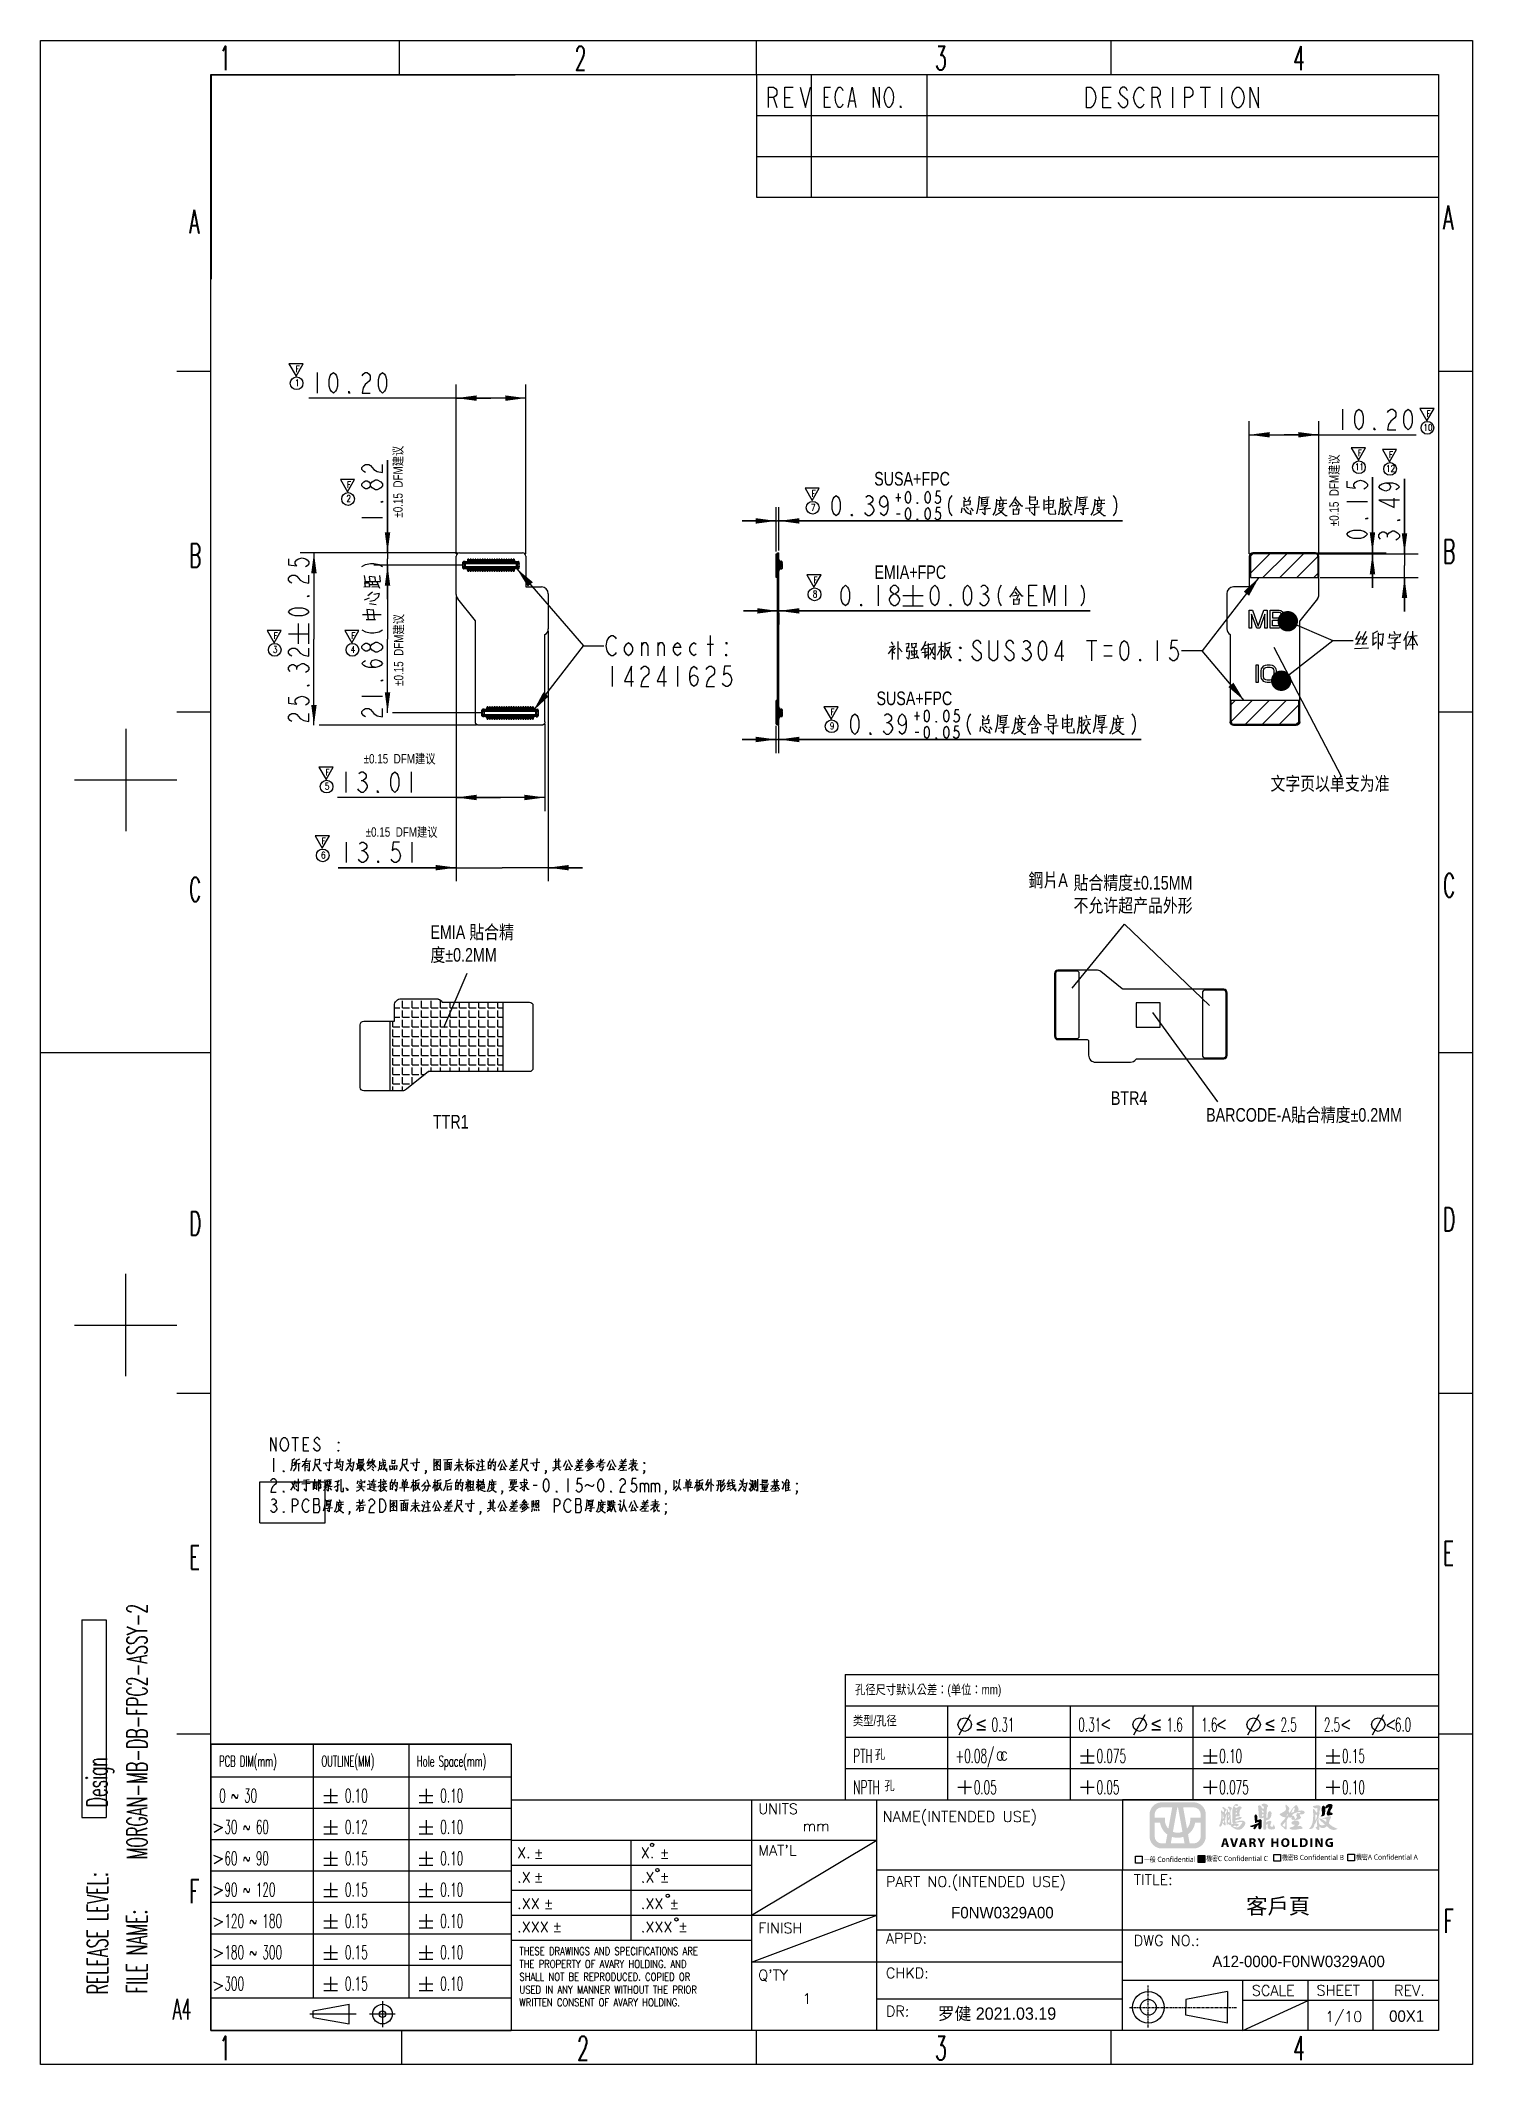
# Model space of a CAD drawing. Header units: millimetres. Extents: x 0 to 210, y 0 to 297.
import ezdxf
from ezdxf.enums import TextEntityAlignment as Align

# ---------------------------------------------------------------- set-up
doc = ezdxf.new("R2010")
doc.units = ezdxf.units.MM
doc.header["$LTSCALE"] = 19.36
doc.linetypes.add('CENTER', pattern=[0.6, 0.375, -0.075, 0.075, -0.075])
doc.layers.get('0').update_dxf_attribs({"linetype": 'CONTINUOUS'})
for name, color, linetype in [('2_layer1', 2, 'CONTINUOUS'), ('barcodea-b_layer1', 2, 'CONTINUOUS'), ('BLACK', 7, 'CONTINUOUS'), ('DEFAULT_1', 7, 'CENTER'), ('INTFCLR_2848', 7, 'CONTINUOUS'), ('INTFCLR_6624', 7, 'CONTINUOUS'), ('outline_layer0', 1, 'CONTINUOUS'), ('susa-b_layer0', 1, 'CONTINUOUS'), ('備註', 1, 'CONTINUOUS')]:
    doc.layers.add(name, color=color, linetype=linetype)
doc.layers.add('图层 1', color=7, linetype='CONTINUOUS', lineweight=0)
doc.styles.add('SIMPLEX', font='simplex.shx')
doc.styles.get("Standard").update_dxf_attribs({"font": 'simplex.shx', "width": 0.8})
doc.dimstyles.new('DIMSTYLE_1', dxfattribs={"dimtxt": 3, "dimasz": 3, "dimexe": 2, "dimexo": 0.35, "dimgap": 0.75, "dimtad": 1, "dimzin": 0, "dimdsep": 46, "dimtxsty": 'Standard', "dimcen": 0.09, "dimazin": 0, "dimtp": 0.01, "dimtm": 0.01, "dimtfac": 1, "dimtofl": 0, "dimtmove": 0, "dimatfit": 3, "dimfxl": 0, "dimtolj": 1, "dimtzin": 0, "dimarcsym": 0})
doc.dimstyles.get("Standard").update_dxf_attribs({"dimtxt": 3, "dimasz": 3, "dimexe": 2, "dimexo": 0.35, "dimtad": 1, "dimzin": 0, "dimdsep": 46, "dimtxsty": 'Standard', "dimcen": 0.09, "dimazin": 0, "dimtol": 1, "dimtp": 0.01, "dimtm": 0.01, "dimtfac": 1, "dimtofl": 0, "dimtmove": 0, "dimatfit": 3, "dimfxl": 0, "dimtolj": 1, "dimtzin": 0, "dimarcsym": 0})

msp = doc.modelspace()

# ---------------------------------------------------------------- texts
at = {"color": 2, "width": 0.56}
for s, height, p in [('1', 3.5, (26.215, 292.666)), ('2', 3.5, (78.346, 292.666)), ('3', 3.5, (131.215, 292.666)), ('4', 3.5, (183.715, 292.666)), ('A', 3.5, (21.791, 268.681)), ('A', 3.5, (205.679, 269.287)), ('B', 3.5, (21.791, 219.681)), ('B', 3.5, (205.679, 220.287)), ('C', 3.5, (21.791, 170.681)), ('C', 3.5, (205.679, 171.287)), ('D', 3.5, (21.791, 121.681)), ('D', 3.5, (205.679, 122.287)), ('E', 3.5, (21.791, 72.681)), ('E', 3.5, (205.679, 73.287)), (' 0.31', 2, (138.709, 48.887)), ('0.31 ', 2, (152.2, 48.887)), (' 1.6', 2, (164.357, 48.887)), ('1.6', 2, (170.2, 48.887)), (' 2.5', 2, (181.071, 48.887)), ('2.5', 2, (188.2, 48.887)), (' 6.0', 2, (197.848, 48.887)), ('PCB DIM(mm)', 1.6, (26.2, 43.719)), ('OUTLINE(MM)', 1.6, (41.2, 43.719)), ('Hole Space(mm)', 1.6, (55.2, 43.719)), ('PTH', 2, (119.2, 44.287)), ('+0.08/', 2, (134.2, 44.287)), ('0.075', 2, (154.867, 44.287)), ('0.10', 2, (172.867, 44.287)), ('0.15', 2, (190.867, 44.287)), ('NPTH', 2, (119.2, 39.687)), ('0.05', 2, (136.867, 39.687)), ('0.05', 2, (154.867, 39.687)), ('0.075', 2, (172.867, 39.687)), ('0.10', 2, (190.867, 39.687)), ('0 ~ 30', 2, (26.2, 38.471)), (' 0.10', 2, (43.867, 38.471)), (' 0.10', 2, (57.867, 38.471)), (' 30 ~ 60', 2, (26.2, 33.871)), (' 0.12', 2, (43.867, 33.871)), (' 0.10', 2, (57.867, 33.871)), (' 60 ~ 90', 2, (26.2, 29.271)), (' 0.15', 2, (43.867, 29.271)), (' 0.10', 2, (57.867, 29.271)), ('F', 3.5, (21.791, 23.681)), (' 90 ~ 120', 2, (26.2, 24.671)), (' 0.15', 2, (43.867, 24.671)), (' 0.10', 2, (57.867, 24.671)), (' 120 ~ 180', 2, (26.2, 20.071)), (' 0.15', 2, (43.867, 20.071)), (' 0.10', 2, (57.867, 20.071)), ('F', 3.5, (205.761, 19.308)), (' 180 ~ 300', 2, (26.2, 15.471)), (' 0.15', 2, (43.867, 15.471)), (' 0.10', 2, (57.867, 15.471)), (' 300', 2, (26.2, 10.871)), (' 0.15', 2, (43.867, 10.871)), (' 0.10', 2, (57.867, 10.871)), ('A4', 3, (19.387, 6.624)), ('1', 3.5, (26.215, 0.666)), ('2', 3.5, (78.715, 0.666)), ('3', 3.5, (131.215, 0.666)), ('4', 3.5, (183.715, 0.666))]:
    msp.add_text(s, height=height, dxfattribs=at).set_placement(p)
for s, p in [('MORGAN-MB-DB-FPC2-ASSY-2', (15.643, 30.098)), ('Design', (9.77, 37.743)), ('RELEASE LEVEL:', (9.861, 10.3)), ('FILE NAME:', (15.632, 10.417))]:
    msp.add_text(s, height=3, rotation=90, dxfattribs=at).set_placement(p)
at = {"style": 'SIMPLEX'}
for s, height, p in [('UNITS', 1.5438, (105.252, 36.762)), ('mm', 1.5438, (111.764, 34.273)), ('X.', 1.5438, (69.9, 30.301)), ('%%p ', 1.5438, (72.344, 30.243)), ('X.', 1.5438, (88.039, 30.301)), ('%%p ', 1.5438, (90.792, 30.243)), ("MAT'L", 1.5438, (105.252, 30.666)), ('.X', 1.5438, (69.9, 26.71)), ('%%p ', 1.5438, (72.344, 26.787)), ('.X', 1.5438, (88.039, 26.71)), ('%%p ', 1.5438, (90.792, 26.787)), ('PART NO.(INTENDED USE)', 1.54378, (123.974, 26.065)), ('TITLE:', 1.5438, (160.333, 26.356)), ('.XX', 1.5438, (69.9, 22.835)), ('%%p ', 1.5438, (73.773, 22.855)), ('.XX', 1.5438, (88.039, 22.835)), ('%%p ', 1.5438, (92.221, 22.855)), ('.XXX', 1.5438, (69.9, 19.426)), ('%%p ', 1.5438, (75.058, 19.484)), ('.XXX', 1.5438, (88.039, 19.426)), ('%%p ', 1.5438, (93.506, 19.484)), ('FINISH', 1.5438, (105.252, 19.275)), ('APPD:', 1.5438, (123.974, 17.754)), ('DWG NO.:', 1.5438, (160.333, 17.444)), ("Q'TY", 1.5438, (105.252, 12.36)), ('CHKD:', 1.5438, (123.974, 12.661)), ('1', 1.544, (111.764, 8.894)), ('SCALE ', 1.5438, (177.649, 10.103)), ('SHEET', 1.5438, (187.13, 10.129)), ('REV.', 1.5438, (198.507, 10.103)), ('DR:', 1.5438, (123.974, 7.059)), ('1/10', 1.5438, (188.416, 6.27))]:
    msp.add_text(s, height=height, dxfattribs=at).set_placement(p)
at = {"lineweight": 0, "style": 'SIMPLEX'}
msp.add_text('NAME(INTENDED USE)', height=1.57287, dxfattribs=at).set_placement((123.49, 35.612))
at = {"color": 2, "attachment_point": 1}
for s, insert, char_height, width in [('{\\fMicrosoft JhengHei|b0|i0|c136|p18;\\C1;一般 Confidential}', (161.827, 30.49), 0.76063, 10.43266), ('{\\fMicrosoft JhengHei|b0|i0|c136|p18;\\C1;\\fMicrosoft JhengHei|b0|i0|c136|p18;機密C \\fMicrosoft JhengHei|b0|i0|c136|p18;Confidential C}', (170.964, 30.619), 0.760633, 9.9338), ('{\\fMicrosoft JhengHei|b0|i0|c136|p18;\\C1;機密B Confidential B}', (182.076, 30.772), 0.76063, 9.9338), ('{\\fMicrosoft JhengHei|b0|i0|c136|p18;\\C1;機密A Confidential A}', (192.939, 30.822), 0.76063, 9.9338)]:
    msp.add_mtext(s, dxfattribs=dict(at, insert=insert, char_height=char_height, width=width))
at = {"lineweight": 0, "attachment_point": 1, "style": 'SIMPLEX'}
for s, insert, char_height, width in [('{\\fSimSun|b0|i0|c134|p2;\\M+5BFCD\\M+591F4\\M+5ED93}', (176.813, 24.4), 2.28907, 33.93317), ('{\\fPMingLiU|b0|i0|c136|p2;罗健 2021.03.19}', (131.585, 8.383), 1.80193, 22.62211)]:
    msp.add_mtext(s, dxfattribs=dict(at, insert=insert, char_height=char_height, width=width))
at = {"char_height": 1.68062, "width": 29.14852, "attachment_point": 1, "style": 'SIMPLEX'}
for s, insert in [('{\\fPMingLiU|b0|i0|c136|p0;F0NW0329A00}', (133.549, 23.138)), ('{\\fPMingLiU|b0|i0|c136|p0;A12-0000-F0NW0329A00}', (171.85, 15.982)), ('{\\fPMingLiU|b0|i0|c136|p0;00X1}', (197.774, 7.954))]:
    msp.add_mtext(s, dxfattribs=dict(at, insert=insert))
at = {"color": 3, "lineweight": 0, "insert": (70.233, 17.207), "char_height": 1.12925, "width": 31.06868, "attachment_point": 1}
msp.add_mtext('THESE DRAWINGS AND SPECIFICATIONS ARE THE PROPERTY OF AVARY HOLDING. AND SHALL NOT BE REPRODUCED. COPIED OR USED IN ANY MANNER WITHOUT THE PRIOR WRITTEN CONSENT OF AVARY HOLDING.', dxfattribs=at)
at = {"layer": 'susa-b_layer0', "linetype": 'Continuous', "char_height": 2, "attachment_point": 1}
for s, insert, width in [('{\\fPMingLiU|b0|i0|c136|p0;SUSA+FPC}', (122.26, 233.7), 25.21151), ('{\\fPMingLiU|b0|i0|c136|p0;EMIA+FPC}', (122.285, 219.99), 25.21151), ('{\\fPMingLiU|b0|i0|c136|p0;SUSA+FPC}', (122.595, 201.478), 25.21151), ('{\\fPMingLiU|b0|i0|c136|p0;\\C1;文字页以单支为准}', (180.371, 188.968), 105.75163), ('{\\fPMingLiU|b0|i0|c136|p0;鋼片A }', (144.894, 174.803), 25.21151), ('{\\fPMingLiU|b0|i0|c136|p0;\\C1;貼合精度%%P0.15MM\\P不允许超产品外形}', (151.496, 174.412), 105.75163)]:
    msp.add_mtext(s, dxfattribs=dict(at, insert=insert, width=width))
at = {"layer": 'susa-b_layer0', "color": 2, "linetype": 'Continuous', "insert": (170.937, 140.356), "char_height": 2, "width": 105.75163, "attachment_point": 1}
msp.add_mtext('{\\fPMingLiU|b0|i0|c136|p0;BARCODE-A貼合精度%%P0.2MM}', dxfattribs=at)
at = {"layer": '備註', "width": 0.8}
for s, height, p in [('1', 0.98, (37.637, 246.76)), ('10', 0.9798, (203.473, 240.221)), ('11', 0.9798, (193.426, 234.441)), ('12', 0.9798, (197.988, 234.197)), ('2', 0.98, (45.187, 229.778)), ('7', 0.98, (113.319, 228.49)), ('8', 0.98, (113.587, 215.787)), ('3', 0.98, (34.428, 207.647)), ('4', 0.98, (45.821, 207.647)), ('9', 0.98, (116.088, 196.426)), ('5', 0.98, (42.031, 187.583)), ('6', 0.98, (41.473, 177.479))]:
    msp.add_text(s, height=height, dxfattribs=at).set_placement(p, align=Align.MIDDLE_CENTER)
at = {"layer": '備註', "char_height": 0.933, "width": 1.61001, "attachment_point": 1}
for insert in [(37.414, 249.272), (203.25, 242.733), (193.203, 236.952), (197.765, 236.708), (44.964, 232.29), (113.096, 231.002), (113.364, 218.298), (34.205, 210.159), (45.599, 210.159), (115.865, 198.937), (41.808, 190.095), (41.25, 179.991)]:
    msp.add_mtext('F', dxfattribs=dict(at, insert=insert))
at = {"layer": '備註', "ltscale": 0.8, "char_height": 1.38, "width": 13.97212, "attachment_point": 1, "rotation": 90}
for insert in [(51.729, 226.993), (189.016, 225.734), (51.829, 202.301)]:
    msp.add_mtext('{\\fPMingLiU|b0|i0|c136|p18;\\C1;%%P0.15  DFM建议}', dxfattribs=dict(at, insert=insert))
at = {"layer": '備註', "ltscale": 0.8, "attachment_point": 1}
for s, insert, char_height, width in [('{\\fPMingLiU|b0|i0|c136|p18;\\C1;%%P0.15  DFM建议}', (47.388, 192.303), 1.38, 13.97212), ('{\\fPMingLiU|b0|i0|c136|p18;\\C1;%%P0.15  DFM建议}', (47.685, 181.551), 1.38, 13.97212), ('{\\fPMingLiU|b0|i0|c136|p18;\\C1;EMIA \\fPMingLiU|b0|i0|c136|p18;貼合精度%%P0.2MM}', (57.18, 167.171), 2, 13.97212), ('{\\fPMingLiU|b0|i0|c136|p18;\\C1;BTR4}', (156.969, 142.813), 2, 13.97212), ('{\\fPMingLiU|b0|i0|c136|p18;\\C1;TTR1}', (57.546, 139.356), 2, 13.97212), ('{\\fPMingLiU|b0|i0|c136|p18;\\C2;孔径尺寸默认公差：(单位：mm)}', (119.458, 55.73), 1.38, 21.90906), ('{\\fPMingLiU|b0|i0|c136|p18;\\C2;类型/孔径}', (119.143, 51.155), 1.38, 21.90906), ('{\\fPMingLiU|b0|i0|c136|p18;\\C2;孔}', (122.357, 46.238), 1.38, 21.90906), ('{\\fPMingLiU|b0|i0|c136|p18;\\C2;O}', (140.171, 45.962), 1.38, 21.90906), ('{\\fPMingLiU|b0|i0|c136|p18;\\C2;C}', (140.777, 45.958), 1.38, 21.90906), ('{\\fPMingLiU|b0|i0|c136|p18;\\C2;孔}', (123.753, 41.634), 1.38, 21.90906)]:
    msp.add_mtext(s, dxfattribs=dict(at, insert=insert, char_height=char_height, width=width))

# ---------------------------------------------------------------- blocks, each defined once
blk = doc.blocks.new('_FILLED')
at = {"color": 0, "linetype": 'ByBlock'}
blk.add_solid([(0, 0), (-1, 0.133), (-1, -0.133)], dxfattribs=at)
blk = doc.blocks.new('*D02')
at = {"color": 2}
for p, q in [((60.96, 245.28), (60.96, 246.53)), ((71.16, 245.28), (71.16, 246.53)), ((66.06, 244.53), (39.35, 244.53)), ((60.96, 221.69), (60.96, 245.28)), ((60.96, 244.53), (66.06, 244.53)), ((71.16, 244.53), (66.06, 244.53)), ((71.16, 221.69), (71.16, 245.28))]:
    blk.add_line(p, q, dxfattribs=at)
at = {"color": 2, "xscale": 3, "yscale": 3, "zscale": 3, "rotation": 180}
blk.add_blockref('_FILLED', (60.96, 244.53), dxfattribs=at)
at = {"color": 2, "xscale": 3, "yscale": 3, "zscale": 3}
blk.add_blockref('_FILLED', (71.16, 244.53), dxfattribs=at)
blk = doc.blocks.new('*D13')
at = {"color": 2}
for p, q in [((39.35, 221.84), (38.1, 221.84)), ((61.11, 221.84), (39.35, 221.84)), ((40.1, 221.84), (40.1, 209.18)), ((40.1, 196.52), (40.1, 209.18)), ((63.92, 196.52), (40.85, 196.52))]:
    blk.add_line(p, q, dxfattribs=at)
at = {"color": 2, "xscale": 3, "yscale": 3, "zscale": 3}
for p, rotation in [((40.1, 221.84), 90), ((40.1, 196.52), 270)]:
    blk.add_blockref('_FILLED', p, dxfattribs=dict(at, rotation=rotation))
blk = doc.blocks.new('*D24')
at = {"color": 2}
for p, q in [((60.96, 215.34), (60.96, 186.68)), ((73.97, 196.67), (73.97, 186.68)), ((67.47, 185.93), (43.56, 185.93)), ((60.96, 186.68), (60.96, 183.93)), ((60.96, 185.93), (67.47, 185.93)), ((73.97, 185.93), (67.47, 185.93)), ((73.97, 186.68), (73.97, 183.93))]:
    blk.add_line(p, q, dxfattribs=at)
at = {"color": 2, "xscale": 3, "yscale": 3, "zscale": 3, "rotation": 180}
blk.add_blockref('_FILLED', (60.96, 185.93), dxfattribs=at)
at = {"color": 2, "xscale": 3, "yscale": 3, "zscale": 3}
blk.add_blockref('_FILLED', (73.97, 185.93), dxfattribs=at)
blk = doc.blocks.new('*D35')
at = {"color": 2}
for p, q in [((60.96, 215.34), (60.96, 176.38)), ((74.47, 210.35), (74.47, 176.38)), ((60.96, 175.63), (43.64, 175.63)), ((43.64, 175.63), (67.72, 175.63)), ((60.96, 176.38), (60.96, 173.63)), ((79.47, 175.63), (67.72, 175.63)), ((74.47, 176.38), (74.47, 173.63)), ((74.47, 175.63), (79.47, 175.63))]:
    blk.add_line(p, q, dxfattribs=at)
at = {"color": 2, "xscale": 3, "yscale": 3, "zscale": 3}
blk.add_blockref('_FILLED', (60.96, 175.63), dxfattribs=at)
at = {"color": 2, "xscale": 3, "yscale": 3, "zscale": 3, "rotation": 180}
blk.add_blockref('_FILLED', (74.47, 175.63), dxfattribs=at)
blk = doc.blocks.new('*D46')
at = {"color": 2}
for p, q in [((107.9, 226.51), (102.9, 226.51)), ((102.9, 226.51), (108.09, 226.51)), ((107.9, 227.26), (107.9, 228.51)), ((107.9, 222.04), (107.9, 227.26)), ((158.67, 226.51), (108.09, 226.51)), ((108.28, 227.26), (108.28, 228.51)), ((108.28, 222.19), (108.28, 227.26)), ((108.28, 226.51), (158.67, 226.51))]:
    blk.add_line(p, q, dxfattribs=at)
at = {"color": 2, "xscale": 3, "yscale": 3, "zscale": 3}
blk.add_blockref('_FILLED', (107.9, 226.51), dxfattribs=at)
at = {"color": 2, "xscale": 3, "yscale": 3, "zscale": 3, "rotation": 180}
blk.add_blockref('_FILLED', (108.28, 226.51), dxfattribs=at)
blk = doc.blocks.new('*D57')
at = {"color": 2}
for p, q in [((108.1, 213.31), (103.1, 213.31)), ((103.1, 213.31), (108.19, 213.31)), ((108.1, 212.96), (108.1, 211.31)), ((153.94, 213.31), (108.19, 213.31)), ((108.28, 213.31), (153.94, 213.31)), ((108.28, 212.96), (108.28, 211.31))]:
    blk.add_line(p, q, dxfattribs=at)
at = {"color": 2, "xscale": 3, "yscale": 3, "zscale": 3}
blk.add_blockref('_FILLED', (108.1, 213.31), dxfattribs=at)
at = {"color": 2, "xscale": 3, "yscale": 3, "zscale": 3, "rotation": 180}
blk.add_blockref('_FILLED', (108.28, 213.31), dxfattribs=at)
blk = doc.blocks.new('*D68')
at = {"color": 2}
for p, q in [((107.9, 195.19), (107.9, 196.44)), ((108.28, 195.19), (108.28, 196.44)), ((107.9, 194.44), (102.9, 194.44)), ((102.9, 194.44), (108.09, 194.44)), ((107.9, 192.44), (107.9, 195.19)), ((161.42, 194.44), (108.09, 194.44)), ((108.28, 192.44), (108.28, 195.19)), ((108.28, 194.44), (161.42, 194.44))]:
    blk.add_line(p, q, dxfattribs=at)
at = {"color": 2, "xscale": 3, "yscale": 3, "zscale": 3}
blk.add_blockref('_FILLED', (107.9, 194.44), dxfattribs=at)
at = {"color": 2, "xscale": 3, "yscale": 3, "zscale": 3, "rotation": 180}
blk.add_blockref('_FILLED', (108.28, 194.44), dxfattribs=at)
blk = doc.blocks.new('*D79')
at = {"color": 2}
for p, q in [((50.89, 221.84), (50.89, 235.41)), ((50.89, 235.41), (50.89, 220.93)), ((50.14, 221.84), (48.89, 221.84)), ((50.14, 220.02), (48.89, 220.02)), ((61.11, 221.84), (50.14, 221.84)), ((61.96, 220.02), (50.14, 220.02)), ((50.89, 215.02), (50.89, 220.93)), ((50.89, 220.02), (50.89, 215.02))]:
    blk.add_line(p, q, dxfattribs=at)
at = {"color": 2, "xscale": 3, "yscale": 3, "zscale": 3}
for p, rotation in [((50.89, 221.84), 270), ((50.89, 220.02), 90)]:
    blk.add_blockref('_FILLED', p, dxfattribs=dict(at, rotation=rotation))
blk = doc.blocks.new('*D810')
at = {"color": 2}
for p, q in [((50.89, 220.02), (50.89, 209.18)), ((61.96, 220.02), (51.64, 220.02)), ((50.89, 198.34), (50.89, 209.18)), ((64.77, 198.34), (51.64, 198.34))]:
    blk.add_line(p, q, dxfattribs=at)
at = {"color": 2, "xscale": 3, "yscale": 3, "zscale": 3}
for p, rotation in [((50.89, 220.02), 90), ((50.89, 198.34), 270)]:
    blk.add_blockref('_FILLED', p, dxfattribs=dict(at, rotation=rotation))
blk = doc.blocks.new('*D911')
at = {"color": 2}
for p, q in [((177.27, 239.9), (177.27, 241.15)), ((187.47, 239.9), (187.47, 241.15)), ((177.27, 221.69), (177.27, 239.9)), ((177.27, 239.15), (182.37, 239.15)), ((187.47, 239.15), (182.37, 239.15)), ((182.37, 239.15), (201.75, 239.15)), ((187.47, 221.69), (187.47, 239.9))]:
    blk.add_line(p, q, dxfattribs=at)
at = {"color": 2, "xscale": 3, "yscale": 3, "zscale": 3, "rotation": 180}
blk.add_blockref('_FILLED', (177.27, 239.15), dxfattribs=at)
at = {"color": 2, "xscale": 3, "yscale": 3, "zscale": 3}
blk.add_blockref('_FILLED', (187.47, 239.15), dxfattribs=at)
blk = doc.blocks.new('*D1012')
at = {"color": 2}
for p, q in [((200.03, 221.69), (200.03, 232.7)), ((200.03, 232.7), (200.03, 219.95)), ((187.32, 221.69), (199.28, 221.69)), ((199.28, 221.69), (202.03, 221.69)), ((200.03, 213.2), (200.03, 219.95)), ((187.67, 218.2), (199.28, 218.2)), ((199.28, 218.2), (202.03, 218.2)), ((200.03, 218.2), (200.03, 213.2))]:
    blk.add_line(p, q, dxfattribs=at)
at = {"color": 2, "xscale": 3, "yscale": 3, "zscale": 3}
for p, rotation in [((200.03, 221.69), 270), ((200.03, 218.2), 90)]:
    blk.add_blockref('_FILLED', p, dxfattribs=dict(at, rotation=rotation))
blk = doc.blocks.new('*D1113')
at = {"color": 2}
for p, q in [((195.33, 221.84), (195.33, 232.95)), ((195.33, 232.95), (195.33, 221.77)), ((187.32, 221.84), (194.58, 221.84)), ((187.32, 221.69), (194.58, 221.69)), ((194.58, 221.84), (197.33, 221.84)), ((194.58, 221.69), (197.33, 221.69)), ((195.33, 216.69), (195.33, 221.77)), ((195.33, 221.69), (195.33, 216.69))]:
    blk.add_line(p, q, dxfattribs=at)
at = {"color": 2, "xscale": 3, "yscale": 3, "zscale": 3}
for p, rotation in [((195.33, 221.84), 270), ((195.33, 221.69), 90)]:
    blk.add_blockref('_FILLED', p, dxfattribs=dict(at, rotation=rotation))
blk = doc.blocks.new('*T215')
at = {"color": 0, "lineweight": -2}
for p, q in [((0, 0), (8, 0)), ((0, 0), (0, -6)), ((8, 0), (25, 0)), ((8, 0), (8, -6)), ((25, 0), (100, 0)), ((25, 0), (25, -6)), ((100, 0), (100, -6)), ((0, -6), (8, -6)), ((0, -6), (0, -12)), ((8, -6), (25, -6)), ((8, -6), (8, -12)), ((25, -6), (100, -6)), ((25, -6), (25, -12)), ((100, -6), (100, -12)), ((0, -12), (8, -12)), ((0, -12), (0, -18)), ((8, -12), (25, -12)), ((8, -12), (8, -18)), ((25, -12), (100, -12)), ((25, -12), (25, -18)), ((100, -12), (100, -18)), ((0, -18), (8, -18)), ((8, -18), (25, -18)), ((25, -18), (100, -18))]:
    blk.add_line(p, q, dxfattribs=at)
blk = doc.blocks.new('*T417')
at = {"color": 0, "lineweight": -2}
for p, q in [((0, 0), (0, 6)), ((0, 6), (9.6, 6)), ((9.6, 0), (9.6, 6)), ((0, 0), (9.6, 0))]:
    blk.add_line(p, q, dxfattribs=at)
blk = doc.blocks.new('6')
at = {"layer": '图层 1'}
h = blk.add_hatch(color=1, dxfattribs=at)
h.dxf.hatch_style = 2
edge = h.paths.add_edge_path()
edge.add_spline(control_points=[(-0.84, 7.1), (-0.84, 7.1), (0.89, -2.45), (0.89, -2.45), (0.31, -2.7), (-0.33, -2.83), (-1.01, -2.83), (-1.66, -2.83), (-2.28, -2.71), (-2.84, -2.48), (-2.84, -2.48), (-1.11, 7.1), (-1.11, 7.1), (-1.11, 7.1), (-0.84, 7.1), (-0.84, 7.1)], knot_values=[0, 0, 0, 0, 1, 1, 1, 2, 2, 2, 3, 3, 3, 4, 4, 4, 5, 5, 5, 5], degree=3, periodic=1)
edge = h.paths.add_edge_path()
edge.add_spline(control_points=[(5.31, 9.08), (5.31, 9.08), (-7.25, 9.08), (-7.25, 9.08), (-9.86, 9.08), (-11.98, 6.96), (-11.98, 4.35), (-11.98, 4.35), (-11.98, -4.27), (-11.98, -4.27), (-11.98, -6.88), (-9.86, -9), (-7.25, -9), (-7.25, -9), (5.31, -9), (5.31, -9), (7.91, -9), (10.04, -6.88), (10.04, -4.27), (10.04, -4.27), (10.04, 4.35), (10.04, 4.35), (10.04, 6.96), (7.91, 9.08), (5.31, 9.08)], knot_values=[0, 0, 0, 0, 0.352778, 0.352778, 0.352778, 0.705556, 0.705556, 0.705556, 1.058334, 1.058334, 1.058334, 1.411112, 1.411112, 1.411112, 1.76389, 1.76389, 1.76389, 2.116668, 2.116668, 2.116668, 2.469446, 2.469446, 2.469446, 2.822224, 2.822224, 2.822224, 2.822224], degree=3, periodic=0)
edge.add_line((5.31, 9.08), (5.31, 9.08))
edge = h.paths.add_edge_path()
edge.add_spline(control_points=[(8.06, 4.35), (8.06, 4.35), (8.06, 3.12), (8.06, 3.12), (8.06, 3.12), (3.96, 3.12), (3.96, 3.12), (3.96, 3.12), (3.96, 2.13), (3.96, 2.13), (3.96, 0.86), (3.47, -0.31), (2.68, -1.19), (2.68, -1.19), (1.17, 7.1), (1.17, 7.1), (1.17, 7.1), (5.31, 7.1), (5.31, 7.1), (6.82, 7.1), (8.06, 5.87), (8.06, 4.35)], knot_values=[0, 0, 0, 0, 0.352778, 0.352778, 0.352778, 0.705556, 0.705556, 0.705556, 1.058334, 1.058334, 1.058334, 1.411112, 1.411112, 1.411112, 1.76389, 1.76389, 1.76389, 2.116668, 2.116668, 2.116668, 2.469446, 2.469446, 2.469446, 2.469446], degree=3, periodic=0)
edge.add_line((8.06, 4.35), (8.06, 4.35))
edge = h.paths.add_edge_path()
edge.add_spline(control_points=[(-1.01, -4.81), (-0.22, -4.81), (0.54, -4.67), (1.25, -4.43), (1.25, -4.43), (1.72, -7.02), (1.72, -7.02), (1.72, -7.02), (-3.67, -7.02), (-3.67, -7.02), (-3.67, -7.02), (-3.2, -4.45), (-3.2, -4.45), (-2.51, -4.68), (-1.78, -4.81), (-1.01, -4.81)], knot_values=[0, 0, 0, 0, 0.352778, 0.352778, 0.352778, 0.705556, 0.705556, 0.705556, 1.058334, 1.058334, 1.058334, 1.411112, 1.411112, 1.411112, 1.76389, 1.76389, 1.76389, 1.76389], degree=3, periodic=0)
edge.add_line((-1.01, -4.81), (-1.01, -4.81))
edge = h.paths.add_edge_path()
edge.add_spline(control_points=[(-7.25, 7.1), (-7.25, 7.1), (-3.12, 7.1), (-3.12, 7.1), (-3.12, 7.1), (-4.63, -1.25), (-4.63, -1.25), (-5.46, -0.37), (-5.98, 0.82), (-5.98, 2.13), (-5.98, 2.13), (-5.98, 3.12), (-5.98, 3.12), (-5.98, 3.12), (-10, 3.12), (-10, 3.12), (-10, 3.12), (-10, 4.35), (-10, 4.35), (-10, 5.87), (-8.77, 7.1), (-7.25, 7.1)], knot_values=[0, 0, 0, 0, 0.352778, 0.352778, 0.352778, 0.705556, 0.705556, 0.705556, 1.058334, 1.058334, 1.058334, 1.411112, 1.411112, 1.411112, 1.76389, 1.76389, 1.76389, 2.116668, 2.116668, 2.116668, 2.469446, 2.469446, 2.469446, 2.469446], degree=3, periodic=0)
edge.add_line((-7.25, 7.1), (-7.25, 7.1))
edge = h.paths.add_edge_path()
edge.add_spline(control_points=[(-10, -4.27), (-10, -4.27), (-10, 1.14), (-10, 1.14), (-10, 1.14), (-7.89, 1.14), (-7.89, 1.14), (-7.61, -0.77), (-6.55, -2.44), (-5.04, -3.52), (-5.04, -3.52), (-5.68, -7.02), (-5.68, -7.02), (-5.68, -7.02), (-7.25, -7.02), (-7.25, -7.02), (-8.77, -7.02), (-10, -5.79), (-10, -4.27)], knot_values=[0, 0, 0, 0, 0.352778, 0.352778, 0.352778, 0.705556, 0.705556, 0.705556, 1.058334, 1.058334, 1.058334, 1.411112, 1.411112, 1.411112, 1.76389, 1.76389, 1.76389, 2.116668, 2.116668, 2.116668, 2.116668], degree=3, periodic=0)
edge.add_line((-10, -4.27), (-10, -4.27))
edge = h.paths.add_edge_path()
edge.add_spline(control_points=[(5.31, -7.02), (5.31, -7.02), (3.73, -7.02), (3.73, -7.02), (3.73, -7.02), (3.09, -3.47), (3.09, -3.47), (4.56, -2.39), (5.6, -0.75), (5.87, 1.14), (5.87, 1.14), (8.06, 1.14), (8.06, 1.14), (8.06, 1.14), (8.06, -4.27), (8.06, -4.27), (8.06, -5.79), (6.82, -7.02), (5.31, -7.02)], knot_values=[0, 0, 0, 0, 0.352778, 0.352778, 0.352778, 0.705556, 0.705556, 0.705556, 1.058334, 1.058334, 1.058334, 1.411112, 1.411112, 1.411112, 1.76389, 1.76389, 1.76389, 2.116668, 2.116668, 2.116668, 2.116668], degree=3, periodic=0)
edge.add_line((5.31, -7.02), (5.31, -7.02))
h = blk.add_hatch(color=174, dxfattribs=at)
h.dxf.hatch_style = 2
edge = h.paths.add_edge_path()
edge.add_spline(control_points=[(21.7, 4.45), (21.7, 4.45), (21.7, 4.7), (21.7, 4.7), (21.7, 4.7), (21.7, 4.95), (21.7, 4.95), (21.7, 4.95), (21.7, 5.15), (21.7, 5.15), (21.73, 5.12), (21.77, 5.09), (21.81, 5.06), (21.86, 5.03), (21.91, 5.01), (21.97, 5.01), (22.03, 4.98), (22.09, 4.97), (22.13, 4.97), (22.13, 4.97), (22.24, 4.97), (22.24, 4.97), (22.24, 4.97), (22.24, 4.88), (22.24, 4.88), (22.24, 4.88), (22.24, 4.74), (22.24, 4.74), (22.24, 4.74), (22.24, 4.61), (22.24, 4.61), (22.24, 4.61), (22.24, 4.52), (22.24, 4.52), (22.24, 4.52), (22.2, 4.52), (22.2, 4.52), (22.14, 4.49), (22.08, 4.44), (22.02, 4.38), (21.93, 4.35), (21.82, 4.31), (21.7, 4.25), (21.7, 4.25), (21.7, 4.45), (21.7, 4.45)], knot_values=[0, 0, 0, 0, 1, 1, 1, 2, 2, 2, 3, 3, 3, 4, 4, 4, 5, 5, 5, 6, 6, 6, 7, 7, 7, 8, 8, 8, 9, 9, 9, 10, 10, 10, 11, 11, 11, 12, 12, 12, 13, 13, 13, 14, 14, 14, 15, 15, 15, 15], degree=3, periodic=1)
edge = h.paths.add_edge_path()
edge.add_spline(control_points=[(16.6, 4.04), (16.6, 4.21), (16.61, 4.34), (16.64, 4.43), (16.67, 4.46), (16.72, 4.44), (16.78, 4.38), (16.81, 4.35), (16.84, 4.28), (16.87, 4.16), (16.87, 4.16), (16.87, 3.88), (16.87, 3.88), (16.84, 3.82), (16.82, 3.78), (16.82, 3.75), (16.82, 3.63), (16.81, 3.52), (16.8, 3.43), (16.78, 3.34), (16.81, 3.32), (16.87, 3.36), (16.93, 3.41), (16.99, 3.46), (17.05, 3.52), (17.11, 3.58), (17.17, 3.63), (17.23, 3.66), (17.23, 3.66), (17.23, 3.59), (17.23, 3.59), (17.23, 3.59), (17.23, 3.5), (17.23, 3.5), (17.23, 3.5), (17.23, 3.39), (17.23, 3.39), (17.23, 3.39), (17.23, 3.3), (17.23, 3.3), (17.17, 3.27), (17.12, 3.22), (17.09, 3.16), (17.06, 3.07), (17.03, 2.97), (16.98, 2.85), (16.93, 2.72), (16.88, 2.63), (16.82, 2.57), (16.79, 2.48), (16.76, 2.42), (16.73, 2.39), (16.7, 2.48), (16.67, 2.61), (16.64, 2.78), (16.61, 2.94), (16.6, 3.15), (16.6, 3.41), (16.6, 3.41), (16.6, 4.04), (16.6, 4.04)], knot_values=[0, 0, 0, 0, 1, 1, 1, 2, 2, 2, 3, 3, 3, 4, 4, 4, 5, 5, 5, 6, 6, 6, 7, 7, 7, 8, 8, 8, 9, 9, 9, 10, 10, 10, 11, 11, 11, 12, 12, 12, 13, 13, 13, 14, 14, 14, 15, 15, 15, 16, 16, 16, 17, 17, 17, 18, 18, 18, 19, 19, 19, 20, 20, 20, 20], degree=3, periodic=1)
edge = h.paths.add_edge_path()
edge.add_spline(control_points=[(18.72, 4.06), (18.72, 4.34), (18.74, 4.49), (18.79, 4.52), (18.83, 4.55), (18.88, 4.49), (18.95, 4.34), (18.91, 4.19), (18.88, 4.04), (18.85, 3.91), (18.82, 3.77), (18.84, 3.7), (18.9, 3.7), (18.93, 3.73), (18.99, 3.79), (19.08, 3.88), (19.17, 3.97), (19.25, 4.05), (19.31, 4.11), (19.31, 4.11), (19.31, 4.06), (19.31, 4.06), (19.31, 4.06), (19.35, 4.02), (19.35, 4.02), (19.35, 4.02), (19.35, 3.97), (19.35, 3.97), (19.35, 3.97), (19.4, 3.93), (19.4, 3.93), (19.37, 3.9), (19.33, 3.84), (19.28, 3.75), (19.24, 3.66), (19.17, 3.55), (19.08, 3.43), (18.99, 3.31), (18.92, 3.22), (18.88, 3.16), (18.83, 3.1), (18.78, 3.07), (18.72, 3.07), (18.72, 3.07), (18.72, 4.06), (18.72, 4.06)], knot_values=[0, 0, 0, 0, 1, 1, 1, 2, 2, 2, 3, 3, 3, 4, 4, 4, 5, 5, 5, 6, 6, 6, 7, 7, 7, 8, 8, 8, 9, 9, 9, 10, 10, 10, 11, 11, 11, 12, 12, 12, 13, 13, 13, 14, 14, 14, 15, 15, 15, 15], degree=3, periodic=1)
edge = h.paths.add_edge_path()
edge.add_spline(control_points=[(25.27, 1.54), (25.12, 1.71), (24.91, 1.84), (24.64, 1.9), (24.34, 1.96), (24.07, 1.97), (23.83, 1.94), (23.58, 1.91), (23.37, 1.88), (23.19, 1.85), (22.76, 1.72), (22.15, 1.58), (22.15, 1.58), (22.12, 1.58), (22.09, 1.57), (22.04, 1.56), (22, 1.54), (21.94, 1.53), (21.88, 1.51), (21.82, 1.5), (21.77, 1.48), (21.72, 1.47), (21.68, 1.45), (21.64, 1.43), (21.61, 1.4), (21.61, 1.4), (21.61, 1.56), (21.61, 1.56), (21.61, 1.56), (21.61, 1.76), (21.61, 1.76), (21.64, 1.82), (21.66, 1.88), (21.68, 1.94), (21.69, 2), (21.7, 2.06), (21.7, 2.12), (21.7, 2.12), (21.79, 2.12), (21.79, 2.12), (21.82, 2.12), (21.87, 2.13), (21.93, 2.14), (21.99, 2.16), (22.04, 2.17), (22.09, 2.17), (22.11, 2.17), (22.12, 2.17), (22.14, 2.18), (22.14, 2.18), (22.15, 2.21), (22.15, 2.21), (22.15, 2.21), (22.53, 2.26), (22.68, 2.29), (22.84, 2.32), (23.19, 2.39), (23.19, 2.39), (23.37, 2.45), (23.56, 2.54), (23.76, 2.66), (23.95, 2.79), (24.07, 2.92), (24.1, 3.07), (24.16, 3.19), (24.08, 3.28), (23.87, 3.34), (23.71, 3.36), (23.53, 3.37), (23.35, 3.38), (23.14, 3.36), (22.94, 3.21), (22.75, 3.14), (22.55, 3.06), (22.15, 2.89), (22.15, 2.89), (22.09, 2.89), (22.03, 2.88), (21.97, 2.85), (21.91, 2.81), (21.86, 2.79), (21.81, 2.75), (21.77, 2.72), (21.73, 2.71), (21.7, 2.71), (21.7, 2.71), (21.7, 2.87), (21.7, 2.87), (21.7, 2.87), (21.7, 3.09), (21.7, 3.09), (21.7, 3.09), (21.7, 3.34), (21.7, 3.34), (21.7, 3.34), (21.7, 3.48), (21.7, 3.48), (21.7, 3.48), (22.36, 3.6), (22.6, 3.61), (22.84, 3.62), (22.93, 3.53), (23.04, 3.53), (23.15, 3.53), (23.26, 3.61), (23.26, 3.61), (23.28, 3.73), (23.3, 3.88), (23.33, 4.04), (23.36, 4.21), (23.36, 4.34), (23.33, 4.43), (23.3, 4.49), (23.25, 4.52), (23.19, 4.52), (23.19, 4.64), (23.21, 4.8), (23.24, 5.01), (23.24, 5.22), (23.28, 5.47), (23.37, 5.76), (23.46, 6.05), (23.57, 6.27), (23.69, 6.44), (23.81, 6.6), (23.92, 6.7), (24.01, 6.73), (24.07, 6.76), (24.1, 6.84), (24.1, 6.96), (24.07, 7.08), (23.96, 7.21), (23.78, 7.36), (23.6, 7.51), (23.42, 7.57), (23.24, 7.54), (23.06, 7.51), (22.92, 7.44), (22.83, 7.32), (22.8, 7.29), (22.76, 7.26), (22.7, 7.23), (22.61, 7.2), (22.5, 7.14), (22.38, 7.05), (22.23, 6.99), (22.12, 6.94), (22.06, 6.89), (22, 6.84), (21.97, 6.81), (21.97, 6.78), (21.97, 6.81), (21.93, 6.84), (21.84, 6.89), (21.75, 6.94), (21.63, 7.02), (21.48, 7.14), (21.32, 7.26), (21.25, 7.37), (21.25, 7.48), (21.25, 7.58), (21.3, 7.66), (21.39, 7.73), (21.45, 7.75), (21.52, 7.77), (21.61, 7.77), (21.67, 7.77), (21.77, 7.75), (21.91, 7.73), (22.04, 7.69), (22.16, 7.68), (22.27, 7.68), (22.37, 7.68), (22.47, 7.69), (22.56, 7.73), (22.65, 7.82), (22.7, 7.92), (22.7, 8.04), (22.7, 8.16), (22.59, 8.27), (22.38, 8.36), (22.2, 8.42), (22.02, 8.43), (21.84, 8.4), (21.66, 8.37), (21.54, 8.31), (21.48, 8.22), (21.3, 8.04), (21.12, 7.83), (20.96, 7.59), (20.79, 7.35), (20.67, 7.07), (20.59, 6.75), (20.52, 6.44), (20.48, 6.13), (20.48, 5.83), (20.48, 5.83), (20.48, 4.97), (20.48, 4.97), (20.48, 4.88), (20.47, 4.65), (20.44, 4.29), (20.41, 3.93), (20.39, 3.43), (20.39, 2.8), (20.36, 2.2), (20.39, 1.73), (20.48, 1.4), (20.54, 1.08), (20.63, 0.88), (20.74, 0.82), (20.81, 0.78), (20.86, 0.76), (20.86, 0.76), (20.62, 0.74), (20.13, 0.41), (20.13, 0.41), (20.13, 0.41), (20.08, 0.57), (20.08, 0.63), (20.04, 0.78), (20, 1.11), (19.94, 1.6), (19.88, 2.1), (19.82, 2.75), (19.76, 3.57), (19.7, 4.38), (19.68, 5), (19.71, 5.42), (19.74, 5.84), (19.8, 6.1), (19.89, 6.19), (20.13, 6.28), (20.26, 6.44), (20.26, 6.66), (20.26, 6.89), (20.08, 7.08), (19.74, 7.25), (19.39, 7.42), (19.12, 7.47), (18.92, 7.41), (18.73, 7.35), (18.64, 7.23), (18.67, 7.05), (18.7, 7.02), (18.73, 6.97), (18.74, 6.91), (18.76, 6.85), (18.81, 6.79), (18.9, 6.73), (18.96, 6.64), (19.02, 6.58), (19.08, 6.55), (19.17, 6.49), (19.25, 6.44), (19.31, 6.42), (19.31, 6.35), (19.31, 6.27), (19.33, 6.17), (19.34, 6.06), (19.35, 5.93), (19.35, 5.78), (19.35, 5.63), (19.36, 5.5), (19.37, 5.4), (19.39, 5.29), (19.4, 5.21), (19.4, 5.15), (19.31, 5.18), (19.22, 5.21), (19.13, 5.24), (19.13, 5.24), (18.85, 5.24), (18.85, 5.24), (18.82, 5.3), (18.8, 5.37), (18.79, 5.44), (18.77, 5.52), (18.76, 5.62), (18.74, 5.74), (18.73, 5.86), (18.7, 5.96), (18.65, 6.05), (18.61, 6.14), (18.57, 6.23), (18.54, 6.33), (18.51, 6.35), (18.49, 6.37), (18.47, 6.37), (18.46, 6.37), (18.43, 6.33), (18.4, 6.23), (18.37, 6.14), (18.36, 6.02), (18.36, 5.87), (18.36, 5.87), (18.36, 5.51), (18.36, 5.51), (18.24, 5.3), (18.13, 5.09), (18.04, 4.88), (17.92, 4.67), (17.8, 4.44), (17.68, 4.2), (17.68, 4.26), (17.67, 4.34), (17.66, 4.45), (17.64, 4.55), (17.63, 4.67), (17.63, 4.81), (17.63, 4.95), (17.63, 5.06), (17.61, 5.15), (17.6, 5.24), (17.59, 5.33), (17.59, 5.42), (17.68, 5.48), (17.79, 5.57), (17.91, 5.69), (18.03, 5.81), (18.12, 5.95), (18.18, 6.1), (18.24, 6.25), (18.21, 6.37), (18.09, 6.46), (17.97, 6.55), (17.83, 6.63), (17.68, 6.69), (17.44, 6.93), (17.2, 7.1), (16.96, 7.21), (16.72, 7.31), (16.58, 7.28), (16.55, 7.12), (16.52, 6.95), (16.58, 6.78), (16.73, 6.6), (16.88, 6.42), (17.05, 6.31), (17.23, 6.28), (17.23, 6.28), (17.23, 6.05), (17.23, 6.05), (17.23, 6.05), (17.23, 5.74), (17.23, 5.74), (17.23, 5.74), (17.23, 5.42), (17.23, 5.42), (17.23, 5.42), (17.23, 5.26), (17.23, 5.26), (17.23, 5.25), (17.21, 5.25), (17.16, 5.29), (17.12, 5.31), (17.05, 5.34), (16.96, 5.35), (16.87, 5.37), (16.76, 5.39), (16.64, 5.42), (16.61, 5.45), (16.58, 5.5), (16.55, 5.56), (16.52, 5.59), (16.49, 5.63), (16.46, 5.69), (16.4, 5.75), (16.35, 5.81), (16.32, 5.87), (16.29, 5.9), (16.26, 5.93), (16.23, 5.96), (16.14, 5.99), (16.08, 5.95), (16.05, 5.83), (16.02, 5.68), (16.02, 5.44), (16.05, 5.1), (16.08, 4.77), (16.11, 4.41), (16.14, 4.02), (16.14, 4.02), (16.14, 3.25), (16.14, 3.25), (16.11, 2.95), (16.07, 2.59), (16.01, 2.17), (15.92, 1.75), (15.84, 1.38), (15.78, 1.08), (15.69, 0.78), (15.63, 0.56), (15.6, 0.4), (15.57, 0.4), (15.55, 0.42), (15.53, 0.45), (15.52, 0.48), (15.5, 0.51), (15.47, 0.54), (15.44, 0.48), (15.42, 0.43), (15.42, 0.4), (15.36, 0.13), (15.35, -0.09), (15.38, -0.27), (15.41, -0.48), (15.51, -0.56), (15.69, -0.5), (15.87, -0.44), (16.04, -0.3), (16.19, -0.09), (16.31, 0.12), (16.4, 0.3), (16.46, 0.45), (16.46, 0.45), (16.46, 0.54), (16.46, 0.54), (16.46, 0.57), (16.48, 0.63), (16.51, 0.72), (16.51, 0.78), (16.51, 0.84), (16.53, 0.9), (16.54, 0.96), (16.55, 1.02), (16.55, 1.08), (16.58, 1.02), (16.64, 0.92), (16.73, 0.79), (16.82, 0.65), (16.94, 0.5), (17.09, 0.34), (17.24, 0.17), (17.38, 0.07), (17.5, 0.04), (17.62, 0.01), (17.71, 0.04), (17.77, 0.13), (17.8, 0.13), (17.83, 0.16), (17.86, 0.22), (17.86, 0.22), (17.86, 0.4), (17.86, 0.4), (17.89, 0.47), (17.89, 0.54), (17.86, 0.63), (17.83, 0.69), (17.8, 0.75), (17.77, 0.81), (17.71, 0.93), (17.66, 1.16), (17.63, 1.49), (17.6, 1.79), (17.63, 2.2), (17.7, 2.71), (17.78, 3.22), (17.88, 3.64), (18, 3.97), (18.09, 4.28), (18.18, 4.49), (18.27, 4.61), (18.24, 4.49), (18.22, 4.35), (18.22, 4.2), (18.22, 4.2), (18.22, 3.7), (18.22, 3.7), (18.22, 3.7), (18.22, 3.21), (18.22, 3.21), (18.22, 3.06), (18.22, 2.88), (18.2, 2.66), (18.18, 2.45), (18.18, 2.21), (18.18, 1.92), (18.18, 1.92), (18.18, 1.17), (18.18, 1.17), (18.18, 0.96), (18.18, 0.79), (18.2, 0.65), (18.22, 0.52), (18.25, 0.4), (18.31, 0.31), (18.37, 0.22), (18.43, 0.21), (18.49, 0.27), (18.55, 0.3), (18.58, 0.38), (18.58, 0.5), (18.58, 0.62), (18.57, 0.72), (18.54, 0.81), (18.63, 0.78), (18.72, 0.72), (18.81, 0.63), (18.9, 0.54), (19.02, 0.45), (19.17, 0.36), (19.29, 0.27), (19.41, 0.21), (19.53, 0.18), (19.65, 0.15), (19.77, 0.13), (19.89, 0.13), (19.83, 0.01), (19.82, -0.09), (19.85, -0.18), (19.9, -0.29), (20.01, -0.39), (20.18, -0.5), (20.18, -0.5), (20.18, -0.5), (20.19, -0.5), (20.41, -0.67), (20.77, -0.88), (20.91, -1), (20.94, -1.02), (20.98, -1.04), (21.02, -1.07), (21.02, -1.08), (21.02, -1.08), (21.02, -1.09), (21.08, -1.12), (21.16, -1.16), (21.25, -1.22), (21.34, -1.25), (21.45, -1.3), (21.57, -1.36), (21.9, -1.51), (22.29, -1.61), (22.74, -1.67), (23.19, -1.7), (23.66, -1.57), (24.14, -1.27), (24.59, -0.94), (24.93, -0.56), (25.16, -0.14), (25.38, 0.29), (25.53, 0.66), (25.59, 0.99), (25.53, 1.17), (25.42, 1.35), (25.27, 1.54)], knot_values=[0, 0, 0, 0, 0.352778, 0.352778, 0.352778, 0.705556, 0.705556, 0.705556, 1.058334, 1.058334, 1.058334, 1.411112, 1.411112, 1.411112, 1.76389, 1.76389, 1.76389, 2.116668, 2.116668, 2.116668, 2.469446, 2.469446, 2.469446, 2.822224, 2.822224, 2.822224, 3.175002, 3.175002, 3.175002, 3.52778, 3.52778, 3.52778, 3.880558, 3.880558, 3.880558, 4.233336, 4.233336, 4.233336, 4.586114, 4.586114, 4.586114, 4.938892, 4.938892, 4.938892, 5.29167, 5.29167, 5.29167, 5.644448, 5.644448, 5.644448, 5.997226, 5.997226, 5.997226, 6.350004, 6.350004, 6.350004, 6.702782, 6.702782, 6.702782, 7.05556, 7.05556, 7.05556, 7.408338, 7.408338, 7.408338, 7.761116, 7.761116, 7.761116, 8.113894, 8.113894, 8.113894, 8.466672, 8.466672, 8.466672, 8.81945, 8.81945, 8.81945, 9.172228, 9.172228, 9.172228, 9.525006, 9.525006, 9.525006, 9.877784, 9.877784, 9.877784, 10.230562, 10.230562, 10.230562, 10.58334, 10.58334, 10.58334, 10.936118, 10.936118, 10.936118, 11.288896, 11.288896, 11.288896, 11.641674, 11.641674, 11.641674, 11.994452, 11.994452, 11.994452, 12.34723, 12.34723, 12.34723, 12.700008, 12.700008, 12.700008, 13.052786, 13.052786, 13.052786, 13.405564, 13.405564, 13.405564, 13.758342, 13.758342, 13.758342, 14.11112, 14.11112, 14.11112, 14.463898, 14.463898, 14.463898, 14.816676, 14.816676, 14.816676, 15.169454, 15.169454, 15.169454, 15.522232, 15.522232, 15.522232, 15.87501, 15.87501, 15.87501, 16.227788, 16.227788, 16.227788, 16.580566, 16.580566, 16.580566, 16.933344, 16.933344, 16.933344, 17.286123, 17.286123, 17.286123, 17.638901, 17.638901, 17.638901, 17.991679, 17.991679, 17.991679, 18.344457, 18.344457, 18.344457, 18.697235, 18.697235, 18.697235, 19.050013, 19.050013, 19.050013, 19.402791, 19.402791, 19.402791, 19.755569, 19.755569, 19.755569, 20.108347, 20.108347, 20.108347, 20.461125, 20.461125, 20.461125, 20.813903, 20.813903, 20.813903, 21.166681, 21.166681, 21.166681, 21.519459, 21.519459, 21.519459, 21.872237, 21.872237, 21.872237, 22.225015, 22.225015, 22.225015, 22.577793, 22.577793, 22.577793, 22.930571, 22.930571, 22.930571, 23.283349, 23.283349, 23.283349, 23.636127, 23.636127, 23.636127, 23.988905, 23.988905, 23.988905, 24.341683, 24.341683, 24.341683, 24.694461, 24.694461, 24.694461, 25.047239, 25.047239, 25.047239, 25.400017, 25.400017, 25.400017, 25.752795, 25.752795, 25.752795, 26.105573, 26.105573, 26.105573, 26.458351, 26.458351, 26.458351, 26.811129, 26.811129, 26.811129, 27.163907, 27.163907, 27.163907, 27.516685, 27.516685, 27.516685, 27.869463, 27.869463, 27.869463, 28.222241, 28.222241, 28.222241, 28.575019, 28.575019, 28.575019, 28.927797, 28.927797, 28.927797, 29.280575, 29.280575, 29.280575, 29.633353, 29.633353, 29.633353, 29.986131, 29.986131, 29.986131, 30.338909, 30.338909, 30.338909, 30.691687, 30.691687, 30.691687, 31.044465, 31.044465, 31.044465, 31.397243, 31.397243, 31.397243, 31.750021, 31.750021, 31.750021, 32.102799, 32.102799, 32.102799, 32.455577, 32.455577, 32.455577, 32.808355, 32.808355, 32.808355, 33.161133, 33.161133, 33.161133, 33.513911, 33.513911, 33.513911, 33.866689, 33.866689, 33.866689, 34.219467, 34.219467, 34.219467, 34.572245, 34.572245, 34.572245, 34.925023, 34.925023, 34.925023, 35.277801, 35.277801, 35.277801, 35.630579, 35.630579, 35.630579, 35.983357, 35.983357, 35.983357, 36.336135, 36.336135, 36.336135, 36.688913, 36.688913, 36.688913, 37.041691, 37.041691, 37.041691, 37.394469, 37.394469, 37.394469, 37.747247, 37.747247, 37.747247, 38.100025, 38.100025, 38.100025, 38.452803, 38.452803, 38.452803, 38.805581, 38.805581, 38.805581, 39.158359, 39.158359, 39.158359, 39.511137, 39.511137, 39.511137, 39.863915, 39.863915, 39.863915, 40.216693, 40.216693, 40.216693, 40.569471, 40.569471, 40.569471, 40.922249, 40.922249, 40.922249, 41.275027, 41.275027, 41.275027, 41.627805, 41.627805, 41.627805, 41.980583, 41.980583, 41.980583, 42.333361, 42.333361, 42.333361, 42.686139, 42.686139, 42.686139, 43.038917, 43.038917, 43.038917, 43.391695, 43.391695, 43.391695, 43.744473, 43.744473, 43.744473, 44.097251, 44.097251, 44.097251, 44.450029, 44.450029, 44.450029, 44.802807, 44.802807, 44.802807, 45.155585, 45.155585, 45.155585, 45.508363, 45.508363, 45.508363, 45.861141, 45.861141, 45.861141, 46.213919, 46.213919, 46.213919, 46.566697, 46.566697, 46.566697, 46.919475, 46.919475, 46.919475, 47.272253, 47.272253, 47.272253, 47.625031, 47.625031, 47.625031, 47.977809, 47.977809, 47.977809, 48.330587, 48.330587, 48.330587, 48.683365, 48.683365, 48.683365, 49.036143, 49.036143, 49.036143, 49.388921, 49.388921, 49.388921, 49.741699, 49.741699, 49.741699, 50.094477, 50.094477, 50.094477, 50.447255, 50.447255, 50.447255, 50.800033, 50.800033, 50.800033, 51.152812, 51.152812, 51.152812, 51.50559, 51.50559, 51.50559, 51.858368, 51.858368, 51.858368, 52.211146, 52.211146, 52.211146, 52.563924, 52.563924, 52.563924, 52.916702, 52.916702, 52.916702, 53.26948, 53.26948, 53.26948, 53.622258, 53.622258, 53.622258, 53.975036, 53.975036, 53.975036, 54.327814, 54.327814, 54.327814, 54.680592, 54.680592, 54.680592, 55.03337, 55.03337, 55.03337, 55.386148, 55.386148, 55.386148, 55.738926, 55.738926, 55.738926, 56.091704, 56.091704, 56.091704, 56.444482, 56.444482, 56.444482, 56.79726, 56.79726, 56.79726, 57.150038, 57.150038, 57.150038, 57.502816, 57.502816, 57.502816, 57.855594, 57.855594, 57.855594, 58.208372, 58.208372, 58.208372, 58.56115, 58.56115, 58.56115, 58.913928, 58.913928, 58.913928, 59.266706, 59.266706, 59.266706, 59.619484, 59.619484, 59.619484, 59.972262, 59.972262, 59.972262, 60.32504, 60.32504, 60.32504, 60.677818, 60.677818, 60.677818, 61.030596, 61.030596, 61.030596, 61.383374, 61.383374, 61.383374, 61.736152, 61.736152, 61.736152, 62.08893, 62.08893, 62.08893, 62.441708, 62.441708, 62.441708, 62.794486, 62.794486, 62.794486, 63.147264, 63.147264, 63.147264, 63.500042, 63.500042, 63.500042, 63.85282, 63.85282, 63.85282, 64.205598, 64.205598, 64.205598, 64.205598], degree=3, periodic=0)
edge.add_line((25.27, 1.54), (25.27, 1.54))
edge = h.paths.add_edge_path()
edge.add_spline(control_points=[(21.84, 6.01), (21.87, 6.07), (21.93, 6.11), (22.02, 6.14), (22.11, 6.17), (22.19, 6.19), (22.27, 6.19), (22.27, 6.19), (22.47, 6.19), (22.47, 6.19), (22.44, 6.16), (22.42, 6.13), (22.42, 6.1), (22.39, 6.07), (22.36, 6.04), (22.33, 6.01), (22.33, 5.95), (22.32, 5.92), (22.29, 5.92), (22.29, 5.89), (22.27, 5.86), (22.24, 5.83), (22.24, 5.83), (22.15, 5.83), (22.15, 5.83), (22.15, 5.83), (22.02, 5.83), (22.02, 5.83), (22.02, 5.83), (21.88, 5.83), (21.88, 5.83), (21.88, 5.83), (21.79, 5.83), (21.79, 5.83), (21.79, 5.89), (21.81, 5.95), (21.84, 6.01)], knot_values=[0, 0, 0, 0, 0.352778, 0.352778, 0.352778, 0.705556, 0.705556, 0.705556, 1.058334, 1.058334, 1.058334, 1.411112, 1.411112, 1.411112, 1.76389, 1.76389, 1.76389, 2.116668, 2.116668, 2.116668, 2.469446, 2.469446, 2.469446, 2.822224, 2.822224, 2.822224, 3.175002, 3.175002, 3.175002, 3.52778, 3.52778, 3.52778, 3.880558, 3.880558, 3.880558, 4.233336, 4.233336, 4.233336, 4.233336], degree=3, periodic=0)
edge.add_line((21.84, 6.01), (21.84, 6.01))
edge = h.paths.add_edge_path()
edge.add_spline(control_points=[(17.3, 1.92), (17.28, 1.84), (17.27, 1.76), (17.25, 1.67), (17.24, 1.58), (17.23, 1.5), (17.23, 1.42), (17.23, 1.42), (17.23, 1.22), (17.23, 1.22), (17.23, 1.16), (17.21, 1.11), (17.18, 1.08), (17.15, 1.02), (17.09, 1.01), (17, 1.04), (16.91, 1.07), (16.84, 1.11), (16.78, 1.17), (16.69, 1.2), (16.64, 1.23), (16.64, 1.24), (16.64, 1.24), (16.64, 1.35), (16.64, 1.35), (16.64, 1.35), (16.64, 1.49), (16.64, 1.49), (16.64, 1.49), (16.64, 1.67), (16.64, 1.67), (16.64, 1.67), (16.64, 1.76), (16.64, 1.76), (16.7, 1.73), (16.75, 1.73), (16.78, 1.76), (16.84, 1.76), (16.9, 1.79), (16.96, 1.85), (17.02, 1.91), (17.08, 1.96), (17.14, 2.01), (17.2, 2.05), (17.26, 2.09), (17.32, 2.12), (17.32, 2.06), (17.31, 1.99), (17.3, 1.92)], knot_values=[0, 0, 0, 0, 0.352778, 0.352778, 0.352778, 0.705556, 0.705556, 0.705556, 1.058334, 1.058334, 1.058334, 1.411112, 1.411112, 1.411112, 1.76389, 1.76389, 1.76389, 2.116668, 2.116668, 2.116668, 2.469446, 2.469446, 2.469446, 2.822224, 2.822224, 2.822224, 3.175002, 3.175002, 3.175002, 3.52778, 3.52778, 3.52778, 3.880558, 3.880558, 3.880558, 4.233336, 4.233336, 4.233336, 4.586114, 4.586114, 4.586114, 4.938892, 4.938892, 4.938892, 5.29167, 5.29167, 5.29167, 5.644448, 5.644448, 5.644448, 5.644448], degree=3, periodic=0)
edge.add_line((17.3, 1.92), (17.3, 1.92))
edge = h.paths.add_edge_path()
edge.add_spline(control_points=[(19.42, 1.63), (19.4, 1.51), (19.4, 1.4), (19.4, 1.31), (19.4, 1.25), (19.37, 1.2), (19.31, 1.17), (19.28, 1.11), (19.22, 1.1), (19.13, 1.13), (19.04, 1.13), (18.96, 1.16), (18.9, 1.22), (18.81, 1.25), (18.76, 1.29), (18.74, 1.33), (18.73, 1.38), (18.72, 1.42), (18.72, 1.47), (18.72, 1.47), (18.72, 1.67), (18.72, 1.67), (18.72, 1.67), (18.72, 1.87), (18.72, 1.87), (18.72, 1.87), (18.72, 2.03), (18.72, 2.03), (18.81, 2.03), (18.9, 2.05), (18.99, 2.08), (19.05, 2.14), (19.11, 2.21), (19.17, 2.3), (19.2, 2.39), (19.24, 2.48), (19.28, 2.57), (19.33, 2.66), (19.37, 2.74), (19.4, 2.8), (19.4, 2.8), (19.4, 2.48), (19.4, 2.48), (19.4, 2.36), (19.4, 2.22), (19.42, 2.05), (19.43, 1.89), (19.43, 1.75), (19.42, 1.63)], knot_values=[0, 0, 0, 0, 0.352778, 0.352778, 0.352778, 0.705556, 0.705556, 0.705556, 1.058334, 1.058334, 1.058334, 1.411112, 1.411112, 1.411112, 1.76389, 1.76389, 1.76389, 2.116668, 2.116668, 2.116668, 2.469446, 2.469446, 2.469446, 2.822224, 2.822224, 2.822224, 3.175002, 3.175002, 3.175002, 3.52778, 3.52778, 3.52778, 3.880558, 3.880558, 3.880558, 4.233336, 4.233336, 4.233336, 4.586114, 4.586114, 4.586114, 4.938892, 4.938892, 4.938892, 5.29167, 5.29167, 5.29167, 5.644448, 5.644448, 5.644448, 5.644448], degree=3, periodic=0)
edge.add_line((19.42, 1.63), (19.42, 1.63))
edge = h.paths.add_edge_path()
edge.add_spline(control_points=[(24.14, 0.81), (24.05, 0.63), (23.92, 0.44), (23.76, 0.25), (23.59, 0.05), (23.43, -0.12), (23.28, -0.25), (23.13, -0.38), (23.01, -0.5), (22.92, -0.59), (22.83, -0.65), (22.7, -0.69), (22.52, -0.72), (22.33, -0.75), (22.11, -0.74), (21.84, -0.68), (21.57, -0.62), (21.34, -0.57), (21.16, -0.54), (20.98, -0.48), (20.84, -0.44), (20.75, -0.41), (20.72, -0.38), (20.72, -0.34), (20.75, -0.29), (20.78, -0.25), (20.84, -0.21), (20.93, -0.18), (21.02, -0.15), (21.1, -0.12), (21.16, -0.09), (21.18, -0.09), (21.19, -0.09), (21.2, -0.09), (21.2, -0.09), (21.21, -0.09), (21.21, -0.09), (21.21, -0.09), (21.21, -0.09), (21.22, -0.09), (21.25, -0.08), (21.27, -0.07), (21.28, -0.06), (21.29, -0.06), (21.3, -0.06), (21.3, -0.05), (21.3, -0.06), (21.31, -0.06), (21.31, -0.06), (21.31, -0.06), (21.31, -0.05), (21.31, -0.05), (21.35, -0.04), (21.39, -0.03), (21.42, -0.03), (21.49, -0.04), (21.71, -0.05), (21.79, -0.13), (21.82, -0.15), (21.84, -0.18), (21.87, -0.2), (21.93, -0.26), (21.97, -0.32), (22, -0.38), (22.03, -0.45), (22.06, -0.49), (22.09, -0.52), (22.12, -0.52), (22.15, -0.51), (22.18, -0.48), (22.18, -0.38), (22.24, -0.3), (22.34, -0.23), (22.45, -0.15), (22.57, -0.09), (22.73, -0.02), (22.91, 0.01), (23, 0.07), (23, 0.16), (23.03, 0.22), (23, 0.29), (22.91, 0.38), (22.85, 0.44), (22.78, 0.5), (22.7, 0.54), (22.63, 0.59), (22.52, 0.63), (22.39, 0.68), (22.25, 0.72), (22.12, 0.76), (22, 0.79), (21.97, 0.79), (21.95, 0.8), (21.92, 0.8), (21.92, 0.8), (21.75, 0.9), (21.44, 0.87), (21.36, 0.87), (21.27, 0.88), (21.2, 0.9), (21.23, 0.9), (21.4, 0.94), (21.7, 1.01), (22, 1.09), (22.42, 1.17), (22.94, 1.26), (23.47, 1.35), (23.84, 1.4), (24.05, 1.4), (24.29, 1.37), (24.4, 1.31), (24.37, 1.22), (24.31, 1.1), (24.23, 0.96), (24.14, 0.81)], knot_values=[0, 0, 0, 0, 0.352778, 0.352778, 0.352778, 0.705556, 0.705556, 0.705556, 1.058334, 1.058334, 1.058334, 1.411112, 1.411112, 1.411112, 1.76389, 1.76389, 1.76389, 2.116668, 2.116668, 2.116668, 2.469446, 2.469446, 2.469446, 2.822224, 2.822224, 2.822224, 3.175002, 3.175002, 3.175002, 3.52778, 3.52778, 3.52778, 3.880558, 3.880558, 3.880558, 4.233336, 4.233336, 4.233336, 4.586114, 4.586114, 4.586114, 4.938892, 4.938892, 4.938892, 5.29167, 5.29167, 5.29167, 5.644448, 5.644448, 5.644448, 5.997226, 5.997226, 5.997226, 6.350004, 6.350004, 6.350004, 6.702782, 6.702782, 6.702782, 7.05556, 7.05556, 7.05556, 7.408338, 7.408338, 7.408338, 7.761116, 7.761116, 7.761116, 8.113894, 8.113894, 8.113894, 8.466672, 8.466672, 8.466672, 8.81945, 8.81945, 8.81945, 9.172228, 9.172228, 9.172228, 9.525006, 9.525006, 9.525006, 9.877784, 9.877784, 9.877784, 10.230562, 10.230562, 10.230562, 10.58334, 10.58334, 10.58334, 10.936118, 10.936118, 10.936118, 11.288896, 11.288896, 11.288896, 11.641674, 11.641674, 11.641674, 11.994452, 11.994452, 11.994452, 12.34723, 12.34723, 12.34723, 12.700008, 12.700008, 12.700008, 13.052786, 13.052786, 13.052786, 13.405564, 13.405564, 13.405564, 13.405564], degree=3, periodic=0)
edge.add_line((24.14, 0.81), (24.14, 0.81))
h = blk.add_hatch(color=174, dxfattribs=at)
h.dxf.hatch_style = 2
edge = h.paths.add_edge_path()
edge.add_spline(control_points=[(32.56, 5.06), (32.5, 5.06), (32.43, 5.07), (32.34, 5.1), (32.34, 5.1), (32.16, 5.1), (32.16, 5.1), (32.1, 5.1), (32.06, 5.12), (32.04, 5.15), (32.03, 5.18), (32.04, 5.24), (32.07, 5.33), (32.07, 5.42), (32.06, 5.52), (32.04, 5.62), (32.03, 5.73), (32.01, 5.82), (32, 5.9), (31.98, 5.97), (31.98, 6.02), (31.98, 6.05), (32.07, 5.99), (32.16, 5.93), (32.27, 5.87), (32.38, 5.81), (32.47, 5.75), (32.56, 5.69), (32.62, 5.6), (32.67, 5.5), (32.7, 5.4), (32.73, 5.29), (32.74, 5.18), (32.74, 5.06), (32.74, 5.06), (32.56, 5.06), (32.56, 5.06)], knot_values=[0, 0, 0, 0, 1, 1, 1, 2, 2, 2, 3, 3, 3, 4, 4, 4, 5, 5, 5, 6, 6, 6, 7, 7, 7, 8, 8, 8, 9, 9, 9, 10, 10, 10, 11, 11, 11, 12, 12, 12, 12], degree=3, periodic=1)
edge = h.paths.add_edge_path()
edge.add_spline(control_points=[(37.17, -0.9), (37.13, -0.37), (36.86, -0.06), (36.75, 0.24), (36.66, 0.49), (36.53, 0.47), (36.49, 0.01), (36.45, -0.45), (36.47, -0.45), (36.03, -0.45), (36.03, -0.45), (35.82, -0.45), (35.82, -0.45), (35.64, -0.45), (35.52, -0.41), (35.46, -0.34), (35.4, -0.27), (35.37, -0.15), (35.37, 0), (35.37, 0.15), (35.41, 0.34), (35.5, 0.59), (35.56, 0.8), (35.62, 0.98), (35.68, 1.13), (35.71, 1.31), (35.73, 1.44), (35.73, 1.54), (35.64, 1.69), (35.51, 1.79), (35.34, 1.85), (35.18, 1.91), (34.96, 1.88), (34.69, 1.76), (34.42, 1.64), (34.19, 1.52), (34.01, 1.4), (33.83, 1.25), (33.69, 1.16), (33.6, 1.13), (33.6, 1.13), (33.6, 1.54), (33.6, 1.54), (33.6, 1.69), (33.65, 1.81), (33.74, 1.92), (33.83, 2.02), (33.96, 2.11), (34.12, 2.17), (34.29, 2.23), (34.45, 2.28), (34.62, 2.33), (34.79, 2.37), (34.99, 2.54), (35.23, 2.85), (35.47, 3.15), (35.65, 3.57), (35.77, 4.11), (35.86, 4.62), (35.83, 5.01), (35.68, 5.26), (35.53, 5.52), (35.35, 5.65), (35.14, 5.65), (34.96, 5.62), (34.79, 5.53), (34.64, 5.38), (34.49, 5.2), (34.39, 4.92), (34.33, 4.56), (34.3, 4.17), (34.27, 3.85), (34.26, 3.59), (34.24, 3.33), (34.24, 3.15), (34.24, 3.03), (34.24, 3.03), (34.12, 3.03), (34.12, 3.03), (34.12, 3.03), (33.96, 3.03), (33.96, 3.03), (33.9, 3), (33.86, 2.98), (33.83, 2.98), (33.83, 2.98), (33.74, 2.98), (33.74, 2.98), (33.74, 3.22), (33.75, 3.51), (33.78, 3.84), (33.81, 4.17), (33.84, 4.56), (33.87, 5.01), (33.9, 5.47), (33.93, 5.86), (33.96, 6.21), (33.99, 6.56), (34.01, 6.84), (34.01, 7.05), (34.04, 7.08), (34.07, 7.1), (34.1, 7.12), (34.13, 7.13), (34.17, 7.16), (34.21, 7.21), (34.26, 7.25), (34.29, 7.29), (34.3, 7.32), (34.32, 7.35), (34.34, 7.38), (34.37, 7.41), (34.49, 7.59), (34.46, 7.8), (34.28, 8.04), (34.1, 8.28), (33.77, 8.44), (33.29, 8.52), (32.81, 8.59), (32.45, 8.57), (32.23, 8.45), (32, 8.33), (31.92, 8.19), (31.98, 8.04), (31.98, 7.98), (32.01, 7.92), (32.07, 7.86), (32.1, 7.77), (32.17, 7.69), (32.29, 7.64), (32.41, 7.57), (32.52, 7.51), (32.61, 7.45), (32.7, 7.39), (32.77, 7.35), (32.84, 7.32), (32.84, 7.29), (32.83, 7.23), (32.81, 7.16), (32.8, 7.08), (32.79, 7), (32.79, 6.91), (32.79, 6.91), (32.79, 6.66), (32.79, 6.66), (32.79, 6.66), (32.79, 6.46), (32.79, 6.46), (32.73, 6.49), (32.65, 6.52), (32.56, 6.55), (32.47, 6.58), (32.37, 6.63), (32.25, 6.69), (32.13, 6.72), (32.04, 6.76), (32, 6.82), (31.95, 6.88), (31.92, 6.94), (31.89, 7), (31.92, 7.12), (31.89, 7.27), (31.8, 7.43), (31.71, 7.6), (31.55, 7.73), (31.34, 7.82), (31.13, 7.91), (30.95, 7.91), (30.8, 7.84), (30.65, 7.76), (30.56, 7.66), (30.53, 7.54), (30.56, 7.3), (30.59, 7.02), (30.62, 6.69), (30.65, 6.35), (30.68, 5.97), (30.71, 5.53), (30.74, 5.1), (30.77, 4.71), (30.8, 4.38), (30.8, 4.05), (30.82, 3.78), (30.85, 3.57), (30.85, 3.39), (30.9, 3.22), (31, 3.07), (31.11, 2.92), (31.3, 2.83), (31.57, 2.8), (31.81, 2.8), (32.04, 2.84), (32.25, 2.91), (32.46, 2.99), (32.62, 3.06), (32.74, 3.12), (32.71, 2.88), (32.7, 2.57), (32.7, 2.21), (32.67, 1.82), (32.65, 1.38), (32.65, 0.9), (32.62, 0.39), (32.61, -0.05), (32.61, -0.41), (32.61, -0.77), (32.59, -1.07), (32.56, -1.31), (32.59, -1.34), (32.61, -1.39), (32.61, -1.45), (32.64, -1.48), (32.68, -1.52), (32.74, -1.58), (32.81, -1.61), (32.86, -1.64), (32.93, -1.67), (32.93, -1.67), (33.06, -1.67), (33.06, -1.67), (33.24, -1.67), (33.41, -1.61), (33.56, -1.49), (33.68, -1.37), (33.74, -1.18), (33.74, -0.9), (33.74, -0.6), (33.72, -0.35), (33.69, -0.14), (33.66, 0.07), (33.65, 0.22), (33.65, 0.31), (33.68, 0.31), (33.72, 0.33), (33.78, 0.36), (33.87, 0.36), (33.96, 0.38), (34.03, 0.4), (34.11, 0.43), (34.18, 0.47), (34.24, 0.5), (34.3, 0.52), (34.34, 0.54), (34.37, 0.54), (34.37, 0.45), (34.36, 0.35), (34.35, 0.25), (34.33, 0.14), (34.31, 0.01), (34.28, -0.14), (34.25, -0.29), (34.24, -0.42), (34.24, -0.54), (34.24, -0.66), (34.25, -0.77), (34.28, -0.86), (34.31, -1.01), (34.46, -1.18), (34.73, -1.36), (35.03, -1.51), (35.43, -1.58), (35.91, -1.58), (36.42, -1.55), (36.77, -1.48), (36.95, -1.36), (37.16, -1.21), (37.23, -1.06), (37.17, -0.9)], knot_values=[0, 0, 0, 0, 0.352778, 0.352778, 0.352778, 0.705556, 0.705556, 0.705556, 1.058334, 1.058334, 1.058334, 1.411112, 1.411112, 1.411112, 1.76389, 1.76389, 1.76389, 2.116668, 2.116668, 2.116668, 2.469446, 2.469446, 2.469446, 2.822224, 2.822224, 2.822224, 3.175002, 3.175002, 3.175002, 3.52778, 3.52778, 3.52778, 3.880558, 3.880558, 3.880558, 4.233336, 4.233336, 4.233336, 4.586114, 4.586114, 4.586114, 4.938892, 4.938892, 4.938892, 5.29167, 5.29167, 5.29167, 5.644448, 5.644448, 5.644448, 5.997226, 5.997226, 5.997226, 6.350004, 6.350004, 6.350004, 6.702782, 6.702782, 6.702782, 7.05556, 7.05556, 7.05556, 7.408338, 7.408338, 7.408338, 7.761116, 7.761116, 7.761116, 8.113894, 8.113894, 8.113894, 8.466672, 8.466672, 8.466672, 8.81945, 8.81945, 8.81945, 9.172228, 9.172228, 9.172228, 9.525006, 9.525006, 9.525006, 9.877784, 9.877784, 9.877784, 10.230562, 10.230562, 10.230562, 10.58334, 10.58334, 10.58334, 10.936118, 10.936118, 10.936118, 11.288896, 11.288896, 11.288896, 11.641674, 11.641674, 11.641674, 11.994452, 11.994452, 11.994452, 12.34723, 12.34723, 12.34723, 12.700008, 12.700008, 12.700008, 13.052786, 13.052786, 13.052786, 13.405564, 13.405564, 13.405564, 13.758342, 13.758342, 13.758342, 14.11112, 14.11112, 14.11112, 14.463898, 14.463898, 14.463898, 14.816676, 14.816676, 14.816676, 15.169454, 15.169454, 15.169454, 15.522232, 15.522232, 15.522232, 15.87501, 15.87501, 15.87501, 16.227788, 16.227788, 16.227788, 16.580566, 16.580566, 16.580566, 16.933344, 16.933344, 16.933344, 17.286123, 17.286123, 17.286123, 17.638901, 17.638901, 17.638901, 17.991679, 17.991679, 17.991679, 18.344457, 18.344457, 18.344457, 18.697235, 18.697235, 18.697235, 19.050013, 19.050013, 19.050013, 19.402791, 19.402791, 19.402791, 19.755569, 19.755569, 19.755569, 20.108347, 20.108347, 20.108347, 20.461125, 20.461125, 20.461125, 20.813903, 20.813903, 20.813903, 21.166681, 21.166681, 21.166681, 21.519459, 21.519459, 21.519459, 21.872237, 21.872237, 21.872237, 22.225015, 22.225015, 22.225015, 22.577793, 22.577793, 22.577793, 22.930571, 22.930571, 22.930571, 23.283349, 23.283349, 23.283349, 23.636127, 23.636127, 23.636127, 23.988905, 23.988905, 23.988905, 24.341683, 24.341683, 24.341683, 24.694461, 24.694461, 24.694461, 25.047239, 25.047239, 25.047239, 25.400017, 25.400017, 25.400017, 25.752795, 25.752795, 25.752795, 26.105573, 26.105573, 26.105573, 26.458351, 26.458351, 26.458351, 26.811129, 26.811129, 26.811129, 27.163907, 27.163907, 27.163907, 27.516685, 27.516685, 27.516685, 27.869463, 27.869463, 27.869463, 28.222241, 28.222241, 28.222241, 28.575019, 28.575019, 28.575019, 28.927797, 28.927797, 28.927797, 29.280575, 29.280575, 29.280575, 29.633353, 29.633353, 29.633353, 29.986131, 29.986131, 29.986131, 30.338909, 30.338909, 30.338909, 30.691687, 30.691687, 30.691687, 31.044465, 31.044465, 31.044465, 31.397243, 31.397243, 31.397243, 31.397243], degree=3, periodic=0)
edge.add_line((37.17, -0.9), (37.17, -0.9))
edge = h.paths.add_edge_path()
edge.add_spline(control_points=[(32.68, 4.09), (32.66, 3.98), (32.62, 3.88), (32.56, 3.79), (32.5, 3.7), (32.42, 3.65), (32.32, 3.64), (32.21, 3.62), (32.11, 3.61), (32.02, 3.61), (32.02, 3.61), (32.02, 3.79), (32.02, 3.79), (32.02, 3.79), (32.02, 4.02), (32.02, 4.02), (32.02, 4.02), (32.02, 4.25), (32.02, 4.25), (32.02, 4.25), (32.02, 4.43), (32.02, 4.43), (32.05, 4.4), (32.1, 4.38), (32.16, 4.38), (32.19, 4.35), (32.25, 4.34), (32.34, 4.34), (32.34, 4.34), (32.52, 4.34), (32.52, 4.34), (32.52, 4.34), (32.7, 4.34), (32.7, 4.34), (32.7, 4.28), (32.69, 4.19), (32.68, 4.09)], knot_values=[0, 0, 0, 0, 0.352778, 0.352778, 0.352778, 0.705556, 0.705556, 0.705556, 1.058334, 1.058334, 1.058334, 1.411112, 1.411112, 1.411112, 1.76389, 1.76389, 1.76389, 2.116668, 2.116668, 2.116668, 2.469446, 2.469446, 2.469446, 2.822224, 2.822224, 2.822224, 3.175002, 3.175002, 3.175002, 3.52778, 3.52778, 3.52778, 3.880558, 3.880558, 3.880558, 4.233336, 4.233336, 4.233336, 4.233336], degree=3, periodic=0)
edge.add_line((32.68, 4.09), (32.68, 4.09))
h = blk.add_hatch(color=174, dxfattribs=at)
h.dxf.hatch_style = 2
edge = h.paths.add_edge_path()
edge.add_spline(control_points=[(41.49, 8.27), (41.52, 8.19), (41.62, 8.06), (41.8, 7.9), (41.97, 7.74), (42.17, 7.54), (42.4, 7.3), (42.64, 7.05), (42.77, 6.85), (42.82, 6.69), (42.86, 6.53), (42.82, 6.41), (42.71, 6.32), (42.65, 6.26), (42.61, 6.18), (42.58, 6.08), (42.55, 5.98), (42.54, 5.84), (42.56, 5.65), (42.57, 5.46), (42.61, 5.31), (42.66, 5.19), (42.72, 5.08), (42.77, 4.99), (42.79, 4.93), (42.94, 5.08), (43.1, 5.29), (43.27, 5.58), (43.45, 5.87), (43.66, 6.2), (43.92, 6.56), (44.18, 6.92), (44.44, 7.19), (44.7, 7.36), (44.96, 7.54), (45.19, 8.01), (45.43, 8.04), (45.54, 7.98), (45.69, 7.89), (45.86, 7.78), (46.03, 7.63), (46.19, 7.07), (46.31, 6.84), (46.42, 6.58), (46.45, 6.36), (46.4, 6.19), (46.31, 5.99), (46.21, 5.84), (46.09, 5.76), (46.24, 5.76), (46.45, 5.78), (46.72, 5.82), (47, 5.86), (47.31, 5.89), (47.68, 5.89), (48.04, 5.89), (48.31, 5.81), (48.48, 5.65), (48.65, 5.49), (48.75, 5.31), (48.78, 5.11), (48.81, 4.99), (48.77, 4.87), (48.65, 4.76), (48.54, 4.61), (48.33, 4.51), (48.05, 4.45), (47.76, 4.37), (47.5, 4.32), (47.29, 4.32), (47.07, 4.32), (46.92, 4.34), (46.83, 4.37), (46.86, 4.28), (46.89, 4.2), (46.92, 4.11), (46.95, 4.02), (46.98, 3.91), (47, 3.78), (47.03, 3.65), (47.08, 3.54), (47.13, 3.46), (47.19, 3.37), (47.26, 3.31), (47.35, 3.28), (47.35, 3.11), (47.3, 2.95), (47.2, 2.81), (47.1, 2.66), (46.91, 2.55), (46.63, 2.46), (46.36, 2.37), (46.12, 2.31), (45.92, 2.28), (45.69, 2.26), (45.51, 2.21), (45.4, 2.15), (45.37, 2.15), (45.32, 2.13), (45.25, 2.09), (45.17, 2.05), (45.09, 1.99), (44.99, 1.94), (44.88, 1.88), (44.81, 1.84), (44.75, 1.81), (44.66, 1.75), (44.6, 1.7), (44.57, 1.68), (44.69, 1.73), (44.85, 1.79), (45.05, 1.85), (45.25, 1.91), (45.49, 1.92), (45.75, 1.89), (45.98, 1.86), (46.16, 1.79), (46.31, 1.66), (46.45, 1.53), (46.57, 1.39), (46.66, 1.24), (46.71, 1.13), (46.74, 1), (46.74, 0.85), (46.71, 0.71), (46.64, 0.55), (46.53, 0.4), (46.41, 0.24), (46.3, 0.1), (46.2, -0.02), (46.1, -0.13), (46.03, -0.23), (46.01, -0.32), (46.06, -0.32), (46.14, -0.31), (46.24, -0.27), (46.35, -0.25), (46.47, -0.22), (46.61, -0.19), (46.76, -0.16), (46.88, -0.15), (46.98, -0.17), (47.08, -0.18), (47.18, -0.2), (47.26, -0.23), (47.32, -0.26), (47.39, -0.3), (47.46, -0.34), (47.53, -0.38), (47.61, -0.45), (47.7, -0.54), (47.78, -0.62), (47.86, -0.71), (47.92, -0.8), (47.94, -0.88), (47.97, -0.96), (48, -1.01), (47.97, -1.07), (47.92, -1.13), (47.85, -1.19), (47.78, -1.25), (47.68, -1.29), (47.55, -1.32), (47.42, -1.35), (47.29, -1.36), (47.18, -1.36), (47.18, -1.36), (46.92, -1.36), (46.92, -1.36), (46.8, -1.36), (46.55, -1.4), (46.18, -1.49), (45.83, -1.55), (45.4, -1.61), (44.88, -1.66), (44.36, -1.69), (43.6, -1.57), (43.34, -1.48), (43.08, -1.37), (42.93, -1.22), (42.9, -1.05), (42.9, -1.05), (42.9, -1.01), (42.9, -1.01), (42.9, -1.01), (42.9, -0.96), (42.9, -0.96), (42.9, -0.96), (42.9, -0.92), (42.9, -0.92), (42.9, -0.92), (42.9, -0.88), (42.9, -0.88), (43.02, -0.82), (43.16, -0.76), (43.34, -0.7), (43.51, -0.61), (44.07, -0.59), (44.27, -0.45), (44.47, -0.31), (44.63, -0.16), (44.75, -0.02), (44.86, 0.13), (44.95, 0.26), (45.01, 0.38), (44.92, 0.32), (44.78, 0.29), (44.57, 0.29), (44.37, 0.29), (43.99, 0.38), (43.82, 0.58), (43.64, 0.76), (43.58, 0.94), (43.62, 1.13), (43.67, 1.31), (43.76, 1.45), (43.91, 1.54), (43.96, 1.57), (44.22, 1.62), (44.29, 1.68), (44.36, 1.73), (44.44, 1.81), (44.53, 1.89), (44.62, 1.98), (44.69, 2.06), (44.75, 2.13), (44.81, 2.2), (44.86, 2.26), (44.92, 2.28), (44.86, 2.28), (44.79, 2.27), (44.7, 2.24), (44.59, 2.24), (44.47, 2.23), (44.36, 2.22), (44.24, 2.2), (44.14, 2.21), (44.05, 2.24), (43.97, 2.27), (43.89, 2.31), (43.84, 2.35), (43.78, 2.39), (43.73, 2.45), (43.68, 2.52), (43.64, 2.6), (43.62, 2.68), (43.62, 2.78), (43.62, 2.88), (43.65, 2.98), (43.71, 3.07), (43.76, 3.12), (43.81, 3.18), (43.84, 3.24), (43.75, 3.27), (43.65, 3.26), (43.53, 3.22), (43.42, 3.17), (43.3, 3.14), (43.18, 3.11), (43.07, 3.08), (42.96, 3.09), (42.86, 3.15), (42.76, 3.21), (42.66, 3.31), (42.58, 3.46), (42.52, 3.34), (42.43, 3.21), (42.32, 3.07), (42.2, 2.92), (42.08, 2.73), (41.95, 2.5), (41.82, 2.27), (41.74, 2.07), (41.71, 1.92), (41.68, 1.76), (41.68, 1.62), (41.71, 1.5), (41.71, 1.5), (41.71, 0.92), (41.71, 0.92), (41.71, 0.67), (41.72, 0.39), (41.73, 0.07), (41.75, -0.25), (41.75, -0.52), (41.75, -0.75), (41.75, -0.98), (41.77, -1.19), (41.8, -1.36), (41.74, -1.45), (41.65, -1.5), (41.54, -1.53), (41.42, -1.56), (41.28, -1.53), (41.1, -1.45), (40.96, -1.33), (40.83, -1.23), (40.71, -1.14), (40.62, -1.03), (40.55, -0.94), (40.49, -0.88), (40.32, -0.71), (40.1, -0.52), (39.84, -0.32), (39.61, -0.15), (39.45, 0.05), (39.37, 0.27), (39.28, 0.48), (39.34, 0.71), (39.54, 0.94), (39.71, 1.2), (39.93, 1.46), (40.19, 1.72), (40.25, 1.78), (40.34, 1.86), (40.45, 1.98), (40.57, 2.1), (40.7, 2.23), (40.84, 2.39), (40.99, 2.55), (41.09, 2.7), (41.15, 2.85), (41.23, 2.96), (41.29, 3.08), (41.32, 3.2), (41.2, 3.2), (41.03, 3.22), (40.8, 3.28), (40.54, 3.31), (40.25, 3.4), (39.93, 3.54), (39.61, 3.69), (39.38, 3.85), (39.24, 4.02), (39.09, 4.2), (39.02, 4.34), (39.02, 4.45), (39.13, 4.57), (39.34, 4.7), (39.63, 4.85), (39.91, 4.99), (40.23, 5.18), (40.58, 5.41), (40.96, 5.61), (41.21, 5.83), (41.34, 6.06), (41.47, 6.29), (41.51, 6.52), (41.45, 6.75), (41.45, 6.87), (41.42, 7), (41.36, 7.15), (41.33, 7.26), (41.3, 7.39), (41.28, 7.54), (41.25, 7.68), (41.26, 7.81), (41.32, 7.93), (41.35, 8.04), (41.41, 8.16), (41.49, 8.27)], knot_values=[0, 0, 0, 0, 0.352778, 0.352778, 0.352778, 0.705556, 0.705556, 0.705556, 1.058334, 1.058334, 1.058334, 1.411112, 1.411112, 1.411112, 1.76389, 1.76389, 1.76389, 2.116668, 2.116668, 2.116668, 2.469446, 2.469446, 2.469446, 2.822224, 2.822224, 2.822224, 3.175002, 3.175002, 3.175002, 3.52778, 3.52778, 3.52778, 3.880558, 3.880558, 3.880558, 4.233336, 4.233336, 4.233336, 4.586114, 4.586114, 4.586114, 4.938892, 4.938892, 4.938892, 5.29167, 5.29167, 5.29167, 5.644448, 5.644448, 5.644448, 5.997226, 5.997226, 5.997226, 6.350004, 6.350004, 6.350004, 6.702782, 6.702782, 6.702782, 7.05556, 7.05556, 7.05556, 7.408338, 7.408338, 7.408338, 7.761116, 7.761116, 7.761116, 8.113894, 8.113894, 8.113894, 8.466672, 8.466672, 8.466672, 8.81945, 8.81945, 8.81945, 9.172228, 9.172228, 9.172228, 9.525006, 9.525006, 9.525006, 9.877784, 9.877784, 9.877784, 10.230562, 10.230562, 10.230562, 10.58334, 10.58334, 10.58334, 10.936118, 10.936118, 10.936118, 11.288896, 11.288896, 11.288896, 11.641674, 11.641674, 11.641674, 11.994452, 11.994452, 11.994452, 12.34723, 12.34723, 12.34723, 12.700008, 12.700008, 12.700008, 13.052786, 13.052786, 13.052786, 13.405564, 13.405564, 13.405564, 13.758342, 13.758342, 13.758342, 14.11112, 14.11112, 14.11112, 14.463898, 14.463898, 14.463898, 14.816676, 14.816676, 14.816676, 15.169454, 15.169454, 15.169454, 15.522232, 15.522232, 15.522232, 15.87501, 15.87501, 15.87501, 16.227788, 16.227788, 16.227788, 16.580566, 16.580566, 16.580566, 16.933344, 16.933344, 16.933344, 17.286123, 17.286123, 17.286123, 17.638901, 17.638901, 17.638901, 17.991679, 17.991679, 17.991679, 18.344457, 18.344457, 18.344457, 18.697235, 18.697235, 18.697235, 19.050013, 19.050013, 19.050013, 19.402791, 19.402791, 19.402791, 19.755569, 19.755569, 19.755569, 20.108347, 20.108347, 20.108347, 20.461125, 20.461125, 20.461125, 20.813903, 20.813903, 20.813903, 21.166681, 21.166681, 21.166681, 21.519459, 21.519459, 21.519459, 21.872237, 21.872237, 21.872237, 22.225015, 22.225015, 22.225015, 22.577793, 22.577793, 22.577793, 22.930571, 22.930571, 22.930571, 23.283349, 23.283349, 23.283349, 23.636127, 23.636127, 23.636127, 23.988905, 23.988905, 23.988905, 24.341683, 24.341683, 24.341683, 24.694461, 24.694461, 24.694461, 25.047239, 25.047239, 25.047239, 25.400017, 25.400017, 25.400017, 25.752795, 25.752795, 25.752795, 26.105573, 26.105573, 26.105573, 26.458351, 26.458351, 26.458351, 26.811129, 26.811129, 26.811129, 27.163907, 27.163907, 27.163907, 27.516685, 27.516685, 27.516685, 27.869463, 27.869463, 27.869463, 28.222241, 28.222241, 28.222241, 28.575019, 28.575019, 28.575019, 28.927797, 28.927797, 28.927797, 29.280575, 29.280575, 29.280575, 29.633353, 29.633353, 29.633353, 29.986131, 29.986131, 29.986131, 30.338909, 30.338909, 30.338909, 30.691687, 30.691687, 30.691687, 31.044465, 31.044465, 31.044465, 31.397243, 31.397243, 31.397243, 31.750021, 31.750021, 31.750021, 32.102799, 32.102799, 32.102799, 32.455577, 32.455577, 32.455577, 32.808355, 32.808355, 32.808355, 33.161133, 33.161133, 33.161133, 33.513911, 33.513911, 33.513911, 33.866689, 33.866689, 33.866689, 34.219467, 34.219467, 34.219467, 34.572245, 34.572245, 34.572245, 34.925023, 34.925023, 34.925023, 35.277801, 35.277801, 35.277801, 35.630579, 35.630579, 35.630579, 35.983357, 35.983357, 35.983357, 36.336135, 36.336135, 36.336135, 36.688913, 36.688913, 36.688913, 37.041691, 37.041691, 37.041691, 37.394469, 37.394469, 37.394469, 37.747247, 37.747247, 37.747247, 38.100025, 38.100025, 38.100025, 38.452803, 38.452803, 38.452803, 38.805581, 38.805581, 38.805581, 39.158359, 39.158359, 39.158359, 39.511137, 39.511137, 39.511137, 39.863915, 39.863915, 39.863915, 40.216693, 40.216693, 40.216693, 40.569471, 40.569471, 40.569471, 40.922249, 40.922249, 40.922249, 41.275027, 41.275027, 41.275027, 41.627805, 41.627805, 41.627805, 41.980583, 41.980583, 41.980583, 42.333361, 42.333361, 42.333361, 42.333361], degree=3, periodic=0)
edge.add_line((41.49, 8.27), (41.49, 8.27))
edge = h.paths.add_edge_path()
edge.add_spline(control_points=[(41.15, 1.37), (41.09, 1.29), (41.01, 1.19), (40.93, 1.07), (40.84, 0.95), (40.74, 0.82), (40.62, 0.68), (40.48, 0.56), (40.36, 0.45), (40.28, 0.33), (40.16, 0.24), (40.06, 0.19), (39.97, 0.16), (40.03, 0.1), (40.1, 0.03), (40.17, -0.04), (40.24, -0.11), (40.35, -0.19), (40.49, -0.27), (40.64, -0.36), (40.75, -0.42), (40.84, -0.45), (40.84, -0.45), (41.15, -0.45), (41.15, -0.45), (41.15, -0.33), (41.16, -0.2), (41.19, -0.06), (41.19, -0.06), (41.19, 0.46), (41.19, 0.46), (41.19, 0.46), (41.19, 0.98), (41.19, 0.98), (41.16, 1.13), (41.15, 1.26), (41.15, 1.37)], knot_values=[0, 0, 0, 0, 0.352778, 0.352778, 0.352778, 0.705556, 0.705556, 0.705556, 1.058334, 1.058334, 1.058334, 1.411112, 1.411112, 1.411112, 1.76389, 1.76389, 1.76389, 2.116668, 2.116668, 2.116668, 2.469446, 2.469446, 2.469446, 2.822224, 2.822224, 2.822224, 3.175002, 3.175002, 3.175002, 3.52778, 3.52778, 3.52778, 3.880558, 3.880558, 3.880558, 4.233336, 4.233336, 4.233336, 4.233336], degree=3, periodic=0)
edge.add_line((41.15, 1.37), (41.15, 1.37))
edge = h.paths.add_edge_path()
edge.add_spline(control_points=[(42.32, 4.58), (42.26, 4.55), (42.19, 4.5), (42.1, 4.43), (42.01, 4.36), (41.94, 4.27), (41.88, 4.15), (41.8, 4.06), (41.75, 3.97), (41.75, 3.87), (41.75, 3.77), (41.77, 3.69), (41.8, 3.63), (41.85, 3.66), (41.91, 3.72), (41.97, 3.8), (42.03, 3.86), (42.08, 3.95), (42.12, 4.06), (42.17, 4.18), (42.2, 4.28), (42.23, 4.37), (42.26, 4.45), (42.29, 4.53), (42.32, 4.58)], knot_values=[0, 0, 0, 0, 0.352778, 0.352778, 0.352778, 0.705556, 0.705556, 0.705556, 1.058334, 1.058334, 1.058334, 1.411112, 1.411112, 1.411112, 1.76389, 1.76389, 1.76389, 2.116668, 2.116668, 2.116668, 2.469446, 2.469446, 2.469446, 2.822224, 2.822224, 2.822224, 2.822224], degree=3, periodic=0)
edge.add_line((42.32, 4.58), (42.32, 4.58))
edge = h.paths.add_edge_path()
edge.add_spline(control_points=[(44.96, 7.06), (44.79, 7), (44.62, 6.9), (44.44, 6.75), (44.27, 6.61), (44.13, 6.4), (44.01, 6.13), (43.89, 5.85), (43.79, 5.61), (43.71, 5.41), (43.62, 5.21), (43.52, 5.05), (43.4, 4.93), (43.49, 4.93), (43.59, 4.95), (43.71, 5), (43.82, 5.04), (43.97, 5.09), (44.14, 5.15), (44.28, 5.21), (44.41, 5.26), (44.53, 5.32), (44.65, 5.35), (44.75, 5.38), (44.83, 5.41), (44.75, 5.41), (44.69, 5.45), (44.66, 5.54), (44.63, 5.63), (44.64, 5.75), (44.68, 5.91), (44.73, 6.07), (44.78, 6.2), (44.83, 6.32), (44.89, 6.44), (44.92, 6.51), (44.92, 6.54), (44.92, 6.54), (44.92, 6.65), (44.92, 6.65), (44.92, 6.65), (44.92, 6.8), (44.92, 6.8), (44.92, 6.86), (44.93, 6.91), (44.94, 6.95), (44.96, 6.99), (44.96, 7.03), (44.96, 7.06)], knot_values=[0, 0, 0, 0, 0.352778, 0.352778, 0.352778, 0.705556, 0.705556, 0.705556, 1.058334, 1.058334, 1.058334, 1.411112, 1.411112, 1.411112, 1.76389, 1.76389, 1.76389, 2.116668, 2.116668, 2.116668, 2.469446, 2.469446, 2.469446, 2.822224, 2.822224, 2.822224, 3.175002, 3.175002, 3.175002, 3.52778, 3.52778, 3.52778, 3.880558, 3.880558, 3.880558, 4.233336, 4.233336, 4.233336, 4.586114, 4.586114, 4.586114, 4.938892, 4.938892, 4.938892, 5.29167, 5.29167, 5.29167, 5.644448, 5.644448, 5.644448, 5.644448], degree=3, periodic=0)
edge.add_line((44.96, 7.06), (44.96, 7.06))
edge = h.paths.add_edge_path()
edge.add_spline(control_points=[(47.26, 5.28), (47.06, 5.28), (46.8, 5.27), (46.48, 5.26), (46.16, 5.24), (45.82, 5.17), (45.44, 5.04), (45.07, 4.91), (44.75, 4.77), (44.49, 4.63), (44.23, 4.45), (44.02, 4.3), (43.88, 4.15), (43.85, 4.12), (43.84, 4.09), (43.84, 4.06), (43.84, 4.03), (43.86, 3.99), (43.9, 3.93), (43.94, 3.87), (43.97, 3.83), (43.99, 3.8), (44, 3.77), (44.02, 3.76), (44.05, 3.76), (44.14, 3.85), (44.25, 3.86), (44.4, 3.8), (44.52, 3.77), (44.62, 3.64), (44.73, 3.41), (44.83, 3.18), (44.91, 2.96), (44.96, 2.76), (44.99, 2.59), (45.04, 2.47), (45.09, 2.41), (45.12, 2.44), (45.17, 2.5), (45.22, 2.59), (45.31, 2.65), (45.41, 2.73), (45.51, 2.85), (45.61, 2.96), (45.67, 3.07), (45.7, 3.15), (45.73, 3.24), (45.75, 3.33), (45.75, 3.41), (45.69, 3.47), (45.66, 3.53), (45.66, 3.59), (45.63, 3.64), (45.62, 3.69), (45.62, 3.72), (45.62, 3.72), (45.62, 3.8), (45.62, 3.8), (45.56, 3.8), (45.51, 3.79), (45.49, 3.76), (45.43, 3.73), (45.38, 3.7), (45.33, 3.67), (45.29, 3.64), (45.24, 3.63), (45.18, 3.63), (45.15, 3.6), (45.12, 3.59), (45.09, 3.59), (45.21, 3.61), (45.31, 3.7), (45.4, 3.82), (45.49, 3.96), (45.56, 4.11), (45.62, 4.3), (45.67, 4.49), (45.75, 4.64), (45.83, 4.76), (45.89, 4.87), (45.96, 4.96), (46.05, 5.02), (46.11, 4.93), (46.19, 4.87), (46.31, 4.82), (46.42, 4.78), (46.55, 4.78), (46.7, 4.82), (46.85, 4.87), (46.96, 4.95), (47.05, 5.06), (47.16, 5.15), (47.24, 5.22), (47.26, 5.28)], knot_values=[0, 0, 0, 0, 0.352778, 0.352778, 0.352778, 0.705556, 0.705556, 0.705556, 1.058334, 1.058334, 1.058334, 1.411112, 1.411112, 1.411112, 1.76389, 1.76389, 1.76389, 2.116668, 2.116668, 2.116668, 2.469446, 2.469446, 2.469446, 2.822224, 2.822224, 2.822224, 3.175002, 3.175002, 3.175002, 3.52778, 3.52778, 3.52778, 3.880558, 3.880558, 3.880558, 4.233336, 4.233336, 4.233336, 4.586114, 4.586114, 4.586114, 4.938892, 4.938892, 4.938892, 5.29167, 5.29167, 5.29167, 5.644448, 5.644448, 5.644448, 5.997226, 5.997226, 5.997226, 6.350004, 6.350004, 6.350004, 6.702782, 6.702782, 6.702782, 7.05556, 7.05556, 7.05556, 7.408338, 7.408338, 7.408338, 7.761116, 7.761116, 7.761116, 8.113894, 8.113894, 8.113894, 8.466672, 8.466672, 8.466672, 8.81945, 8.81945, 8.81945, 9.172228, 9.172228, 9.172228, 9.525006, 9.525006, 9.525006, 9.877784, 9.877784, 9.877784, 10.230562, 10.230562, 10.230562, 10.58334, 10.58334, 10.58334, 10.936118, 10.936118, 10.936118, 10.936118], degree=3, periodic=0)
edge.add_line((47.26, 5.28), (47.26, 5.28))
h = blk.add_hatch(color=174, dxfattribs=at)
h.dxf.hatch_style = 2
edge = h.paths.add_edge_path()
edge.add_spline(control_points=[(55.74, 3.62), (55.89, 3.62), (56.28, 3.75), (56.43, 3.91), (56.53, 4.02), (56.68, 4.19), (56.76, 4.63), (56.82, 5.01), (56.86, 5.66), (56.86, 6.17), (56.86, 6.17), (56.86, 6.35), (56.86, 6.35), (56.86, 6.35), (56.86, 6.73), (56.86, 6.73), (56.86, 6.73), (57.16, 6.73), (57.16, 6.73), (57.29, 6.73), (57.42, 6.78), (57.55, 6.87), (57.72, 6.93), (57.85, 6.99), (57.95, 7.07), (58.05, 7.14), (58.12, 7.2), (58.15, 7.23), (58.15, 7.23), (58.23, 7.19), (58.23, 7.12), (58.23, 7.05), (58.06, 6.44), (57.91, 6.17), (57.77, 5.89), (57.77, 5.69), (57.65, 5.46), (57.54, 5.23), (57.35, 4.81), (57.42, 4.58), (57.49, 4.34), (57.59, 4.01), (57.76, 3.92), (57.9, 3.84), (58.22, 3.93), (58.38, 3.95), (58.42, 3.96), (58.95, 4.08), (59.08, 4.09), (59.24, 4.1), (59.56, 4.18), (59.7, 4.33), (59.84, 4.48), (59.75, 4.92), (59.45, 4.97), (59.2, 5.02), (59.09, 5), (58.96, 5.1), (58.94, 5.14), (58.9, 5.17), (58.87, 5.2), (58.73, 5.36), (58.95, 5.92), (59.21, 6.38), (59.27, 6.47), (59.33, 6.56), (59.39, 6.66), (59.41, 6.69), (59.42, 6.72), (59.44, 6.75), (59.44, 6.75), (59.44, 6.76), (59.45, 6.76), (59.45, 6.76), (59.44, 6.76), (59.44, 6.76), (59.58, 7.01), (59.66, 7.24), (59.69, 7.45), (59.72, 7.69), (59.72, 7.89), (59.69, 8.04), (59.52, 8.22), (59.3, 8.36), (59.02, 8.45), (58.74, 8.54), (58.43, 8.51), (58.1, 8.36), (57.73, 8.21), (57.45, 8.01), (57.25, 7.77), (57.06, 7.5), (56.92, 7.29), (56.86, 7.14), (56.79, 7.2), (56.74, 7.27), (56.71, 7.34), (56.67, 7.42), (56.62, 7.49), (56.56, 7.57), (56.49, 7.64), (56.42, 7.69), (56.33, 7.73), (56.25, 7.75), (56.16, 7.77), (56.06, 7.77), (55.86, 7.74), (55.71, 7.59), (55.59, 7.32), (55.47, 7.05), (55.43, 6.64), (55.47, 6.1), (55.53, 5.53), (55.54, 5.25), (55.6, 4.88), (55.61, 4.84), (55.61, 4.71), (55.61, 4.64), (55.65, 4.23), (55.3, 3.77), (55.06, 3.65), (55, 3.63), (54.95, 3.61), (54.9, 3.59), (54.62, 3.45), (55.58, 3.62), (55.74, 3.62)], knot_values=[0, 0, 0, 0, 0.352778, 0.352778, 0.352778, 0.705556, 0.705556, 0.705556, 1.058334, 1.058334, 1.058334, 1.411112, 1.411112, 1.411112, 1.76389, 1.76389, 1.76389, 2.116668, 2.116668, 2.116668, 2.469446, 2.469446, 2.469446, 2.822224, 2.822224, 2.822224, 3.175002, 3.175002, 3.175002, 3.52778, 3.52778, 3.52778, 3.880558, 3.880558, 3.880558, 4.233336, 4.233336, 4.233336, 4.586114, 4.586114, 4.586114, 4.938892, 4.938892, 4.938892, 5.29167, 5.29167, 5.29167, 5.644448, 5.644448, 5.644448, 5.997226, 5.997226, 5.997226, 6.350004, 6.350004, 6.350004, 6.702782, 6.702782, 6.702782, 7.05556, 7.05556, 7.05556, 7.408338, 7.408338, 7.408338, 7.761116, 7.761116, 7.761116, 8.113894, 8.113894, 8.113894, 8.466672, 8.466672, 8.466672, 8.81945, 8.81945, 8.81945, 9.172228, 9.172228, 9.172228, 9.525006, 9.525006, 9.525006, 9.877784, 9.877784, 9.877784, 10.230562, 10.230562, 10.230562, 10.58334, 10.58334, 10.58334, 10.936118, 10.936118, 10.936118, 11.288896, 11.288896, 11.288896, 11.641674, 11.641674, 11.641674, 11.994452, 11.994452, 11.994452, 12.34723, 12.34723, 12.34723, 12.700008, 12.700008, 12.700008, 13.052786, 13.052786, 13.052786, 13.405564, 13.405564, 13.405564, 13.758342, 13.758342, 13.758342, 14.11112, 14.11112, 14.11112, 14.463898, 14.463898, 14.463898, 14.816676, 14.816676, 14.816676, 14.816676], degree=3, periodic=0)
edge.add_line((55.74, 3.62), (55.74, 3.62))
h = blk.add_hatch(color=174, dxfattribs=at)
h.dxf.hatch_style = 2
edge = h.paths.add_edge_path()
edge.add_spline(control_points=[(31.89, 2.17), (31.83, 2.29), (31.67, 2.43), (31.41, 2.41), (31.15, 2.37), (30.91, 2.33), (30.7, 2.24), (30.48, 2.15), (30.33, 2.1), (30.24, 2.1), (30.24, 2.13), (30.26, 2.26), (30.29, 2.49), (30.32, 2.71), (30.31, 3.01), (30.27, 3.39), (30.22, 3.77), (30.12, 4.03), (29.97, 4.18), (29.82, 4.3), (29.66, 4.35), (29.5, 4.32), (29.33, 4.29), (29.22, 4.15), (29.16, 3.91), (29.1, 3.67), (29.1, 3.31), (29.16, 2.83), (29.22, 2.34), (29.27, 1.96), (29.32, 1.67), (29.36, 1.39), (29.38, 1.2), (29.38, 1.11), (29.38, 1.08), (29.37, 1.05), (29.36, 1.03), (29.36, 1.02), (29.36, 1.01), (29.36, 1.01), (29.35, 0.87), (29.49, 0.92), (29.66, 1), (29.74, 1.06), (29.84, 1.11), (29.97, 1.15), (30.01, 1.17), (30.04, 1.18), (30.07, 1.19), (30.21, 1.24), (30.35, 1.29), (30.47, 1.33), (30.59, 1.37), (30.7, 1.29), (30.76, 1.35), (30.76, 1.23), (30.73, 1.13), (30.67, 1.04), (30.61, 0.95), (30.49, 0.86), (30.31, 0.79), (30.12, 0.71), (29.96, 0.66), (29.81, 0.63), (29.76, 0.62), (29.72, 0.61), (29.68, 0.6), (29.65, 0.6), (29.62, 0.59), (29.6, 0.58), (29.55, 0.57), (29.52, 0.55), (29.49, 0.54), (29.49, 0.54), (29.49, 0.55), (29.49, 0.55), (29.16, 0.44), (28.77, 0.27), (28.77, 0.27), (28.74, 0.26), (28.71, 0.24), (28.68, 0.22), (28.41, 0.13), (28.17, 0.06), (27.98, 0), (27.78, -0.06), (27.62, -0.11), (27.5, -0.14), (27.5, -0.32), (27.55, -0.45), (27.64, -0.54), (27.73, -0.63), (27.89, -0.66), (28.14, -0.63), (28.38, -0.57), (28.59, -0.51), (28.77, -0.45), (28.95, -0.36), (29.08, -0.32), (29.18, -0.32), (29.18, -0.32), (29.13, -0.36), (29.07, -0.43), (29.03, -0.46), (28.99, -0.5), (28.95, -0.54), (28.91, -0.58), (28.88, -0.64), (28.85, -0.71), (28.85, -0.72), (28.84, -0.72), (28.84, -0.73), (28.68, -0.99), (28.71, -1.24), (28.76, -1.31), (28.82, -1.39), (28.96, -1.54), (29.18, -1.46), (29.39, -1.39), (29.57, -1.18), (29.74, -0.9), (29.75, -0.9), (29.75, -0.89), (29.75, -0.89), (29.81, -0.81), (29.87, -0.73), (29.92, -0.63), (30.06, -0.39), (30.18, -0.2), (30.31, -0.05), (30.46, 0.07), (30.59, 0.15), (30.71, 0.18), (30.71, 0.12), (30.7, 0), (30.67, -0.18), (30.64, -0.36), (30.64, -0.59), (30.67, -0.86), (30.67, -1.13), (30.74, -1.31), (30.89, -1.4), (31.04, -1.46), (31.21, -1.48), (31.39, -1.45), (31.51, -1.42), (31.63, -1.3), (31.75, -1.09), (31.87, -0.84), (31.94, -0.51), (31.95, -0.07), (31.97, 0.37), (31.97, 0.74), (31.95, 1.04), (31.94, 1.34), (31.95, 1.54), (31.98, 1.63), (32.01, 1.84), (31.98, 2.02), (31.89, 2.17)], knot_values=[0, 0, 0, 0, 0.352778, 0.352778, 0.352778, 0.705556, 0.705556, 0.705556, 1.058334, 1.058334, 1.058334, 1.411112, 1.411112, 1.411112, 1.76389, 1.76389, 1.76389, 2.116668, 2.116668, 2.116668, 2.469446, 2.469446, 2.469446, 2.822224, 2.822224, 2.822224, 3.175002, 3.175002, 3.175002, 3.52778, 3.52778, 3.52778, 3.880558, 3.880558, 3.880558, 4.233336, 4.233336, 4.233336, 4.586114, 4.586114, 4.586114, 4.938892, 4.938892, 4.938892, 5.29167, 5.29167, 5.29167, 5.644448, 5.644448, 5.644448, 5.997226, 5.997226, 5.997226, 6.350004, 6.350004, 6.350004, 6.702782, 6.702782, 6.702782, 7.05556, 7.05556, 7.05556, 7.408338, 7.408338, 7.408338, 7.761116, 7.761116, 7.761116, 8.113894, 8.113894, 8.113894, 8.466672, 8.466672, 8.466672, 8.81945, 8.81945, 8.81945, 9.172228, 9.172228, 9.172228, 9.525006, 9.525006, 9.525006, 9.877784, 9.877784, 9.877784, 10.230562, 10.230562, 10.230562, 10.58334, 10.58334, 10.58334, 10.936118, 10.936118, 10.936118, 11.288896, 11.288896, 11.288896, 11.641674, 11.641674, 11.641674, 11.994452, 11.994452, 11.994452, 12.34723, 12.34723, 12.34723, 12.700008, 12.700008, 12.700008, 13.052786, 13.052786, 13.052786, 13.405564, 13.405564, 13.405564, 13.758342, 13.758342, 13.758342, 14.11112, 14.11112, 14.11112, 14.463898, 14.463898, 14.463898, 14.816676, 14.816676, 14.816676, 15.169454, 15.169454, 15.169454, 15.522232, 15.522232, 15.522232, 15.87501, 15.87501, 15.87501, 16.227788, 16.227788, 16.227788, 16.580566, 16.580566, 16.580566, 16.933344, 16.933344, 16.933344, 17.286123, 17.286123, 17.286123, 17.638901, 17.638901, 17.638901, 17.991679, 17.991679, 17.991679, 18.344457, 18.344457, 18.344457, 18.697235, 18.697235, 18.697235, 18.697235], degree=3, periodic=0)
edge.add_line((31.89, 2.17), (31.89, 2.17))
h = blk.add_hatch(color=174, dxfattribs=at)
h.dxf.hatch_style = 2
edge = h.paths.add_edge_path()
edge.add_spline(control_points=[(61.68, -1.27), (61.68, -1.27), (61.58, -1.27), (61.58, -1.27), (61.58, -1.24), (61.56, -1.22), (61.53, -1.22), (61.33, -1.13), (61.08, -1.03), (60.78, -0.9), (60.48, -0.78), (60.15, -0.62), (59.79, -0.41), (59.42, -0.17), (59.13, 0.05), (58.89, 0.25), (58.66, 0.44), (58.48, 0.62), (58.35, 0.77), (58.31, 0.89), (58.32, 1.05), (58.37, 1.26), (58.39, 1.35), (58.41, 1.45), (58.43, 1.55), (58.43, 1.55), (58.43, 1.55), (58.43, 1.55), (58.51, 1.92), (58.77, 2.31), (58.94, 2.66), (59.11, 3), (59.21, 3.46), (59.05, 3.57), (58.89, 3.69), (58.61, 3.64), (58.23, 3.59), (57.84, 3.54), (57.76, 3.46), (57.5, 3.36), (57.46, 3.35), (57.15, 3.22), (57.11, 3.21), (57.11, 3.21), (56.79, 3.1), (56.79, 3.1), (56.79, 3.1), (56.59, 3.01), (56.59, 3.01), (56.15, 2.95), (55.78, 2.91), (55.78, 2.91), (55.65, 2.86), (55.85, 2.69), (55.99, 2.69), (56.12, 2.69), (56.7, 2.62), (56.92, 2.6), (57.13, 2.58), (57.35, 2.33), (57.35, 2.33), (57.35, 2.22), (57.34, 2.11), (57.3, 1.99), (57.3, 1.84), (57.3, 1.71), (57.28, 1.63), (57.26, 1.53), (57.24, 1.46), (57.2, 1.4), (57.07, 1.46), (56.91, 1.58), (56.71, 1.76), (56.48, 1.91), (56.21, 2.08), (55.91, 2.28), (55.61, 2.48), (55.34, 2.61), (55.09, 2.69), (54.84, 2.76), (54.64, 2.79), (54.47, 2.75), (54.5, 2.6), (54.6, 2.42), (54.77, 2.21), (54.93, 2), (55.16, 1.77), (55.44, 1.51), (55.72, 1.26), (55.98, 1.04), (56.21, 0.86), (56.41, 0.68), (56.57, 0.52), (56.71, 0.4), (56.54, 0.29), (56.33, 0.18), (56.06, 0.09), (55.8, 0), (55.51, 0), (55.22, 0.09), (54.92, 0.18), (54.7, 0.34), (54.57, 0.59), (54.44, 0.83), (54.35, 1.05), (54.32, 1.26), (54.26, 1.51), (54.22, 1.81), (54.22, 2.17), (54.19, 2.53), (54.21, 2.95), (54.27, 3.43), (54.37, 3.88), (54.48, 4.28), (54.6, 4.63), (54.71, 4.98), (54.82, 5.27), (54.92, 5.51), (54.88, 5.45), (54.84, 5.39), (54.79, 5.33), (54.74, 5.27), (54.69, 5.2), (54.65, 5.13), (54.6, 5.05), (54.55, 4.98), (54.5, 4.9), (54.45, 4.83), (54.4, 4.77), (54.37, 4.74), (54.37, 4.8), (54.39, 4.86), (54.42, 4.92), (54.42, 4.98), (54.44, 5.06), (54.47, 5.15), (54.5, 5.24), (54.52, 5.33), (54.52, 5.42), (54.55, 5.48), (54.59, 5.54), (54.62, 5.6), (54.65, 5.75), (54.72, 5.96), (54.82, 6.23), (54.92, 6.51), (54.98, 6.79), (55.02, 7.09), (55.05, 7.39), (54.97, 7.6), (54.77, 7.73), (54.57, 7.84), (54.32, 7.91), (54.02, 7.91), (53.92, 7.91), (53.78, 7.9), (53.6, 7.88), (53.42, 7.87), (53.22, 7.84), (53, 7.79), (52.79, 7.75), (52.6, 7.71), (52.43, 7.68), (52.27, 7.65), (52.12, 7.64), (51.99, 7.64), (52.02, 7.48), (52.09, 7.33), (52.18, 7.16), (52.28, 6.99), (52.45, 6.87), (52.68, 6.8), (52.91, 6.72), (53.13, 6.71), (53.33, 6.75), (53.53, 6.8), (53.69, 6.85), (53.82, 6.91), (53.79, 6.79), (53.78, 6.66), (53.78, 6.51), (53.78, 6.35), (53.77, 6.17), (53.75, 5.96), (53.73, 5.75), (53.72, 5.57), (53.7, 5.42), (53.68, 5.27), (53.68, 5.15), (53.68, 5.06), (53.68, 5.06), (53.58, 5.06), (53.58, 5.06), (53.51, 5.09), (53.46, 5.1), (53.43, 5.1), (53.36, 5.13), (53.31, 5.16), (53.28, 5.17), (53.24, 5.19), (53.21, 5.2), (53.18, 5.2), (53.18, 5.29), (53.16, 5.39), (53.13, 5.51), (53.06, 5.66), (52.95, 5.83), (52.81, 6.01), (52.66, 6.19), (52.52, 6.32), (52.38, 6.39), (52.25, 6.47), (52.14, 6.51), (52.04, 6.51), (52.04, 6.08), (52.07, 5.51), (52.14, 4.79), (52.17, 4.1), (52.14, 3.29), (52.06, 2.37), (51.98, 1.45), (51.79, 0.69), (51.49, 0.09), (51.19, -0.51), (50.87, -0.98), (50.54, -1.31), (50.74, -1.34), (50.97, -1.36), (51.24, -1.36), (51.5, -1.33), (51.75, -1.22), (51.99, -1.04), (52.22, -0.83), (52.38, -0.59), (52.48, -0.32), (52.55, -0.05), (52.58, 0.2), (52.58, 0.4), (52.71, 0.5), (52.85, 0.63), (52.98, 0.81), (53.08, 0.99), (53.19, 1.21), (53.3, 1.47), (53.42, 1.72), (53.49, 1.96), (53.53, 2.17), (53.59, 2.35), (53.66, 2.51), (53.73, 2.66), (53.73, 2.51), (53.72, 2.32), (53.7, 2.08), (53.68, 1.84), (53.68, 1.56), (53.68, 1.26), (53.68, 1.26), (53.68, 0.4), (53.68, 0.4), (53.68, 0.16), (53.69, -0.03), (53.73, -0.18), (53.73, -0.24), (53.71, -0.32), (53.68, -0.41), (53.64, -0.47), (53.58, -0.51), (53.5, -0.54), (53.42, -0.57), (53.34, -0.59), (53.25, -0.59), (53.17, -0.59), (53.11, -0.57), (53.08, -0.54), (53.08, -0.63), (53.13, -0.77), (53.23, -0.95), (53.29, -1.13), (53.42, -1.31), (53.6, -1.49), (53.78, -1.67), (53.96, -1.76), (54.12, -1.76), (54.26, -1.76), (54.39, -1.72), (54.52, -1.63), (54.52, -1.54), (54.53, -1.43), (54.55, -1.31), (54.56, -1.19), (54.57, -1.06), (54.57, -0.9), (54.54, -0.72), (54.52, -0.57), (54.52, -0.45), (54.52, -0.45), (54.52, -0.14), (54.52, -0.14), (54.55, -0.29), (54.65, -0.45), (54.82, -0.63), (54.98, -0.81), (55.23, -0.94), (55.56, -1), (55.9, -1.03), (56.18, -1.01), (56.41, -0.95), (56.64, -0.86), (56.82, -0.77), (56.96, -0.68), (56.99, -0.65), (57.03, -0.6), (57.08, -0.54), (57.13, -0.48), (57.2, -0.44), (57.3, -0.41), (57.37, -0.35), (57.45, -0.33), (57.55, -0.36), (57.62, -0.39), (57.68, -0.44), (57.75, -0.5), (57.92, -0.68), (58.15, -0.89), (58.45, -1.13), (58.75, -1.37), (59.11, -1.55), (59.54, -1.67), (60, -1.76), (60.42, -1.76), (60.78, -1.67), (61.15, -1.55), (61.46, -1.43), (61.73, -1.31), (61.73, -1.31), (61.68, -1.27), (61.68, -1.27)], knot_values=[0, 0, 0, 0, 1, 1, 1, 2, 2, 2, 3, 3, 3, 4, 4, 4, 5, 5, 5, 6, 6, 6, 7, 7, 7, 8, 8, 8, 9, 9, 9, 10, 10, 10, 11, 11, 11, 12, 12, 12, 13, 13, 13, 14, 14, 14, 15, 15, 15, 16, 16, 16, 17, 17, 17, 18, 18, 18, 19, 19, 19, 20, 20, 20, 21, 21, 21, 22, 22, 22, 23, 23, 23, 24, 24, 24, 25, 25, 25, 26, 26, 26, 27, 27, 27, 28, 28, 28, 29, 29, 29, 30, 30, 30, 31, 31, 31, 32, 32, 32, 33, 33, 33, 34, 34, 34, 35, 35, 35, 36, 36, 36, 37, 37, 37, 38, 38, 38, 39, 39, 39, 40, 40, 40, 41, 41, 41, 42, 42, 42, 43, 43, 43, 44, 44, 44, 45, 45, 45, 46, 46, 46, 47, 47, 47, 48, 48, 48, 49, 49, 49, 50, 50, 50, 51, 51, 51, 52, 52, 52, 53, 53, 53, 54, 54, 54, 55, 55, 55, 56, 56, 56, 57, 57, 57, 58, 58, 58, 59, 59, 59, 60, 60, 60, 61, 61, 61, 62, 62, 62, 63, 63, 63, 64, 64, 64, 65, 65, 65, 66, 66, 66, 67, 67, 67, 68, 68, 68, 69, 69, 69, 70, 70, 70, 71, 71, 71, 72, 72, 72, 73, 73, 73, 74, 74, 74, 75, 75, 75, 76, 76, 76, 77, 77, 77, 78, 78, 78, 79, 79, 79, 80, 80, 80, 81, 81, 81, 82, 82, 82, 83, 83, 83, 84, 84, 84, 85, 85, 85, 86, 86, 86, 87, 87, 87, 88, 88, 88, 89, 89, 89, 90, 90, 90, 91, 91, 91, 92, 92, 92, 93, 93, 93, 94, 94, 94, 95, 95, 95, 96, 96, 96, 97, 97, 97, 98, 98, 98, 99, 99, 99, 100, 100, 100, 101, 101, 101, 102, 102, 102, 103, 103, 103, 104, 104, 104, 105, 105, 105, 106, 106, 106, 107, 107, 107, 108, 108, 108, 109, 109, 109, 110, 110, 110, 111, 111, 111, 112, 112, 112, 112], degree=3, periodic=1)
edge = h.paths.add_edge_path()
edge.add_spline(control_points=[(53.58, 3.52), (53.58, 3.31), (53.53, 3.09), (53.43, 2.85), (53.33, 2.6), (53.23, 2.39), (53.13, 2.21), (53.03, 2.03), (52.96, 1.88), (52.93, 1.76), (52.93, 1.91), (52.94, 2.1), (52.95, 2.33), (52.97, 2.55), (52.99, 2.81), (53, 3.09), (53.02, 3.38), (53.03, 3.64), (53.03, 3.86), (53.03, 4.09), (53.05, 4.28), (53.08, 4.43), (53.11, 4.4), (53.15, 4.37), (53.2, 4.34), (53.25, 4.31), (53.31, 4.28), (53.38, 4.25), (53.44, 4.22), (53.49, 4.18), (53.53, 4.13), (53.56, 4.09), (53.59, 4.05), (53.63, 4.02), (53.63, 3.87), (53.61, 3.7), (53.58, 3.52)], knot_values=[0, 0, 0, 0, 0.352778, 0.352778, 0.352778, 0.705556, 0.705556, 0.705556, 1.058334, 1.058334, 1.058334, 1.411112, 1.411112, 1.411112, 1.76389, 1.76389, 1.76389, 2.116668, 2.116668, 2.116668, 2.469446, 2.469446, 2.469446, 2.822224, 2.822224, 2.822224, 3.175002, 3.175002, 3.175002, 3.52778, 3.52778, 3.52778, 3.880558, 3.880558, 3.880558, 4.233336, 4.233336, 4.233336, 4.233336], degree=3, periodic=0)
edge.add_line((53.58, 3.52), (53.58, 3.52))
h = blk.add_hatch(color=174, dxfattribs=at)
h.dxf.hatch_style = 2
h.paths.add_polyline_path([(17.08, -7.55), (16.84, -8.43), (16.03, -8.43), (17.08, -5), (18.1, -5), (19.16, -8.43), (18.33, -8.43), (18.06, -7.55)])
edge = h.paths.add_edge_path()
edge.add_spline(control_points=[(17.95, -6.97), (17.95, -6.97), (17.74, -6.24), (17.74, -6.24), (17.68, -6.04), (17.62, -5.79), (17.56, -5.58), (17.56, -5.58), (17.55, -5.58), (17.55, -5.58), (17.5, -5.79), (17.45, -6.05), (17.4, -6.24), (17.4, -6.24), (17.19, -6.97), (17.19, -6.97), (17.19, -6.97), (17.95, -6.97), (17.95, -6.97)], knot_values=[0, 0, 0, 0, 1, 1, 1, 2, 2, 2, 3, 3, 3, 4, 4, 4, 5, 5, 5, 6, 6, 6, 6], degree=3, periodic=1)
h = blk.add_hatch(color=174, dxfattribs=at)
h.dxf.hatch_style = 2
edge = h.paths.add_edge_path()
edge.add_spline(control_points=[(20.64, -8.43), (20.64, -8.43), (19.54, -5), (19.54, -5), (19.54, -5), (20.39, -5), (20.39, -5), (20.39, -5), (20.81, -6.45), (20.81, -6.45), (20.93, -6.86), (21.03, -7.25), (21.11, -7.68), (21.11, -7.68), (21.13, -7.68), (21.13, -7.68), (21.22, -7.27), (21.32, -6.86), (21.44, -6.47), (21.44, -6.47), (21.88, -5), (21.88, -5), (21.88, -5), (22.7, -5), (22.7, -5), (22.7, -5), (21.55, -8.43), (21.55, -8.43), (21.55, -8.43), (20.64, -8.43), (20.64, -8.43)], knot_values=[0, 0, 0, 0, 1, 1, 1, 2, 2, 2, 3, 3, 3, 4, 4, 4, 5, 5, 5, 6, 6, 6, 7, 7, 7, 8, 8, 8, 9, 9, 9, 10, 10, 10, 10], degree=3, periodic=1)
h = blk.add_hatch(color=174, dxfattribs=at)
h.dxf.hatch_style = 2
h.paths.add_polyline_path([(24.1, -7.55), (23.86, -8.43), (23.05, -8.43), (24.1, -5), (25.12, -5), (26.19, -8.43), (25.35, -8.43), (25.09, -7.55)])
edge = h.paths.add_edge_path()
edge.add_spline(control_points=[(24.97, -6.97), (24.97, -6.97), (24.76, -6.24), (24.76, -6.24), (24.7, -6.04), (24.64, -5.79), (24.59, -5.58), (24.59, -5.58), (24.58, -5.58), (24.58, -5.58), (24.53, -5.79), (24.47, -6.05), (24.42, -6.24), (24.42, -6.24), (24.21, -6.97), (24.21, -6.97), (24.21, -6.97), (24.97, -6.97), (24.97, -6.97)], knot_values=[0, 0, 0, 0, 1, 1, 1, 2, 2, 2, 3, 3, 3, 4, 4, 4, 5, 5, 5, 6, 6, 6, 6], degree=3, periodic=1)
h = blk.add_hatch(color=174, dxfattribs=at)
h.dxf.hatch_style = 2
edge = h.paths.add_edge_path()
edge.add_spline(control_points=[(27.15, -5.05), (27.4, -5.01), (27.77, -4.98), (28.19, -4.98), (28.7, -4.98), (29.05, -5.05), (29.3, -5.25), (29.5, -5.41), (29.61, -5.65), (29.61, -5.96), (29.61, -6.4), (29.3, -6.7), (29.01, -6.81), (29.01, -6.81), (29.01, -6.82), (29.01, -6.82), (29.25, -6.92), (29.38, -7.15), (29.46, -7.47), (29.57, -7.85), (29.68, -8.3), (29.74, -8.43), (29.74, -8.43), (28.95, -8.43), (28.95, -8.43), (28.89, -8.34), (28.81, -8.06), (28.71, -7.63), (28.62, -7.21), (28.47, -7.09), (28.16, -7.08), (28.16, -7.08), (27.92, -7.08), (27.92, -7.08), (27.92, -7.08), (27.92, -8.43), (27.92, -8.43), (27.92, -8.43), (27.15, -8.43), (27.15, -8.43), (27.15, -8.43), (27.15, -5.05), (27.15, -5.05)], knot_values=[0, 0, 0, 0, 1, 1, 1, 2, 2, 2, 3, 3, 3, 4, 4, 4, 5, 5, 5, 6, 6, 6, 7, 7, 7, 8, 8, 8, 9, 9, 9, 10, 10, 10, 11, 11, 11, 12, 12, 12, 13, 13, 13, 14, 14, 14, 14], degree=3, periodic=1)
edge = h.paths.add_edge_path()
edge.add_spline(control_points=[(27.92, -6.52), (27.92, -6.52), (28.23, -6.52), (28.23, -6.52), (28.61, -6.52), (28.84, -6.33), (28.84, -6.03), (28.84, -5.71), (28.63, -5.56), (28.27, -5.55), (28.08, -5.55), (27.98, -5.57), (27.92, -5.58), (27.92, -5.58), (27.92, -6.52), (27.92, -6.52)], knot_values=[0, 0, 0, 0, 1, 1, 1, 2, 2, 2, 3, 3, 3, 4, 4, 4, 5, 5, 5, 5], degree=3, periodic=1)
h = blk.add_hatch(color=174, dxfattribs=at)
h.dxf.hatch_style = 2
edge = h.paths.add_edge_path()
edge.add_spline(control_points=[(31.38, -8.43), (31.38, -8.43), (31.38, -7.03), (31.38, -7.03), (31.38, -7.03), (30.29, -5), (30.29, -5), (30.29, -5), (31.18, -5), (31.18, -5), (31.18, -5), (31.53, -5.83), (31.53, -5.83), (31.64, -6.08), (31.71, -6.26), (31.8, -6.48), (31.8, -6.48), (31.81, -6.48), (31.81, -6.48), (31.88, -6.27), (31.96, -6.07), (32.07, -5.83), (32.07, -5.83), (32.41, -5), (32.41, -5), (32.41, -5), (33.28, -5), (33.28, -5), (33.28, -5), (32.15, -7), (32.15, -7), (32.15, -7), (32.15, -8.43), (32.15, -8.43), (32.15, -8.43), (31.38, -8.43), (31.38, -8.43)], knot_values=[0, 0, 0, 0, 1, 1, 1, 2, 2, 2, 3, 3, 3, 4, 4, 4, 5, 5, 5, 6, 6, 6, 7, 7, 7, 8, 8, 8, 9, 9, 9, 10, 10, 10, 11, 11, 11, 12, 12, 12, 12], degree=3, periodic=1)
h = blk.add_hatch(color=174, dxfattribs=at)
h.dxf.hatch_style = 2
h.paths.add_polyline_path([(36.48, -5), (36.48, -6.32), (37.76, -6.32), (37.76, -5), (38.53, -5), (38.53, -8.43), (37.76, -8.43), (37.76, -7), (36.48, -7), (36.48, -8.43), (35.7, -8.43), (35.7, -5)])
h = blk.add_hatch(color=174, dxfattribs=at)
h.dxf.hatch_style = 2
edge = h.paths.add_edge_path()
edge.add_spline(control_points=[(42.86, -6.68), (42.86, -7.81), (42.18, -8.49), (41.18, -8.49), (40.16, -8.49), (39.56, -7.72), (39.56, -6.74), (39.56, -5.71), (40.22, -4.95), (41.23, -4.95), (42.29, -4.95), (42.86, -5.73), (42.86, -6.68)], knot_values=[0, 0, 0, 0, 0.352778, 0.352778, 0.352778, 0.705556, 0.705556, 0.705556, 1.058334, 1.058334, 1.058334, 1.411112, 1.411112, 1.411112, 1.411112], degree=3, periodic=0)
edge.add_line((42.86, -6.68), (42.86, -6.68))
edge = h.paths.add_edge_path()
edge.add_spline(control_points=[(40.38, -6.73), (40.38, -7.4), (40.7, -7.87), (41.22, -7.87), (41.74, -7.87), (42.04, -7.37), (42.04, -6.71), (42.04, -6.09), (41.75, -5.56), (41.21, -5.56), (40.69, -5.56), (40.38, -6.06), (40.38, -6.73)], knot_values=[0, 0, 0, 0, 0.352778, 0.352778, 0.352778, 0.705556, 0.705556, 0.705556, 1.058334, 1.058334, 1.058334, 1.411112, 1.411112, 1.411112, 1.411112], degree=3, periodic=0)
edge.add_line((40.38, -6.73), (40.38, -6.73))
h = blk.add_hatch(color=174, dxfattribs=at)
h.dxf.hatch_style = 2
h.paths.add_polyline_path([(43.88, -5), (44.66, -5), (44.66, -7.78), (46.02, -7.78), (46.02, -8.43), (43.88, -8.43)])
h = blk.add_hatch(color=174, dxfattribs=at)
h.dxf.hatch_style = 2
edge = h.paths.add_edge_path()
edge.add_spline(control_points=[(46.99, -5.05), (47.28, -5), (47.65, -4.98), (48.04, -4.98), (48.69, -4.98), (49.12, -5.09), (49.45, -5.34), (49.8, -5.61), (50.03, -6.03), (50.03, -6.64), (50.03, -7.29), (49.79, -7.75), (49.46, -8.03), (49.09, -8.33), (48.54, -8.47), (47.87, -8.47), (47.47, -8.47), (47.18, -8.44), (46.99, -8.42), (46.99, -8.42), (46.99, -5.05), (46.99, -5.05)], knot_values=[0, 0, 0, 0, 1, 1, 1, 2, 2, 2, 3, 3, 3, 4, 4, 4, 5, 5, 5, 6, 6, 6, 7, 7, 7, 7], degree=3, periodic=1)
edge = h.paths.add_edge_path()
edge.add_spline(control_points=[(47.77, -7.85), (47.84, -7.86), (47.94, -7.86), (48.04, -7.86), (48.74, -7.87), (49.2, -7.48), (49.2, -6.66), (49.21, -5.95), (48.79, -5.57), (48.12, -5.57), (47.95, -5.57), (47.84, -5.59), (47.77, -5.6), (47.77, -5.6), (47.77, -7.85), (47.77, -7.85)], knot_values=[0, 0, 0, 0, 1, 1, 1, 2, 2, 2, 3, 3, 3, 4, 4, 4, 5, 5, 5, 5], degree=3, periodic=1)
h = blk.add_hatch(color=174, dxfattribs=at)
h.dxf.hatch_style = 2
h.paths.add_polyline_path([(51.82, -8.43), (51.04, -8.43), (51.04, -5), (51.82, -5)])
h = blk.add_hatch(color=174, dxfattribs=at)
h.dxf.hatch_style = 2
edge = h.paths.add_edge_path()
edge.add_spline(control_points=[(53, -8.43), (53, -8.43), (53, -5), (53, -5), (53, -5), (53.91, -5), (53.91, -5), (53.91, -5), (54.63, -6.26), (54.63, -6.26), (54.83, -6.62), (55.03, -7.05), (55.18, -7.44), (55.18, -7.44), (55.2, -7.44), (55.2, -7.44), (55.15, -6.98), (55.13, -6.52), (55.13, -6), (55.13, -6), (55.13, -5), (55.13, -5), (55.13, -5), (55.85, -5), (55.85, -5), (55.85, -5), (55.85, -8.43), (55.85, -8.43), (55.85, -8.43), (55.03, -8.43), (55.03, -8.43), (55.03, -8.43), (54.3, -7.11), (54.3, -7.11), (54.1, -6.74), (53.87, -6.3), (53.7, -5.9), (53.7, -5.9), (53.69, -5.9), (53.69, -5.9), (53.71, -6.36), (53.72, -6.84), (53.72, -7.4), (53.72, -7.4), (53.72, -8.43), (53.72, -8.43), (53.72, -8.43), (53, -8.43), (53, -8.43)], knot_values=[0, 0, 0, 0, 1, 1, 1, 2, 2, 2, 3, 3, 3, 4, 4, 4, 5, 5, 5, 6, 6, 6, 7, 7, 7, 8, 8, 8, 9, 9, 9, 10, 10, 10, 11, 11, 11, 12, 12, 12, 13, 13, 13, 14, 14, 14, 15, 15, 15, 16, 16, 16, 16], degree=3, periodic=1)
h = blk.add_hatch(color=174, dxfattribs=at)
h.dxf.hatch_style = 2
edge = h.paths.add_edge_path()
edge.add_spline(control_points=[(59.9, -8.28), (59.66, -8.36), (59.2, -8.47), (58.75, -8.47), (58.12, -8.47), (57.67, -8.31), (57.35, -8.01), (57.04, -7.71), (56.87, -7.26), (56.87, -6.76), (56.87, -5.62), (57.7, -4.97), (58.83, -4.97), (59.27, -4.97), (59.61, -5.05), (59.78, -5.13), (59.78, -5.13), (59.62, -5.75), (59.62, -5.75), (59.43, -5.67), (59.2, -5.61), (58.82, -5.61), (58.17, -5.61), (57.68, -5.97), (57.68, -6.72), (57.68, -7.42), (58.13, -7.84), (58.76, -7.84), (58.94, -7.84), (59.09, -7.82), (59.15, -7.79), (59.15, -7.79), (59.15, -7.07), (59.15, -7.07), (59.15, -7.07), (58.62, -7.07), (58.62, -7.07), (58.62, -7.07), (58.62, -6.47), (58.62, -6.47), (58.62, -6.47), (59.9, -6.47), (59.9, -6.47), (59.9, -6.47), (59.9, -8.28), (59.9, -8.28)], knot_values=[0, 0, 0, 0, 1, 1, 1, 2, 2, 2, 3, 3, 3, 4, 4, 4, 5, 5, 5, 6, 6, 6, 7, 7, 7, 8, 8, 8, 9, 9, 9, 10, 10, 10, 11, 11, 11, 12, 12, 12, 13, 13, 13, 14, 14, 14, 15, 15, 15, 15], degree=3, periodic=1)
blk = doc.blocks.new('1ST_ANG_BL0', base_point=(45.77, 7.38))
at = {"color": 7}
for p, q in [((39.99, 7.88), (45.27, 8.84)), ((39.99, 6.92), (39.99, 7.88)), ((39.99, 6.92), (45.27, 5.96)), ((45.27, 5.96), (45.27, 8.84))]:
    blk.add_line(p, q, dxfattribs=at)
for radius in [1.44, 0.48]:
    blk.add_circle((50.15, 7.4), radius, dxfattribs=at)
at = {"layer": 'DEFAULT_1', "color": 2, "linetype": 'CENTER'}
for p, q in [((50.15, 9.28), (50.15, 5.48)), ((46.28, 7.4), (39.51, 7.4)), ((52.03, 7.4), (48.23, 7.4))]:
    blk.add_line(p, q, dxfattribs=at)

# ---------------------------------------------------------------- dimensions: what is measured, and where the dimension line sits
at = {"color": 2}
for base, p1, p2, text, picture, middle in [((71.164, 244.528), (60.964, 221.341), (71.164, 221.341), '10.20', '*D02', (39.349, 244.528)), ((187.473, 239.151), (177.273, 221.341), (187.473, 221.341), '10.20', '*D911', (189.751, 239.151)), ((108.284, 226.508), (107.904, 221.691), (108.284, 221.841), '0.38\\S+0.05^ -0.06;(总厚度含导电胶厚度)', '*D46', (115.474, 226.508)), ((73.974, 185.931), (60.964, 215.693), (73.974, 197.021), '13.01', '*D24', (43.555, 185.931)), ((74.469, 175.628), (60.964, 215.693), (74.469, 210.697), '13.51', '*D35', (43.636, 175.628)), ((108.284, 213.31), (108.104, 210.96), (108.284, 210.96), '0.18%%p0.03(含EMI)', '*D57', (116.836, 213.31)), ((108.284, 194.444), (107.904, 196.794), (108.284, 196.794), '0.38\\S+0.05^ -0.06;(总厚度含导电胶厚度)', '*D68', (118.216, 194.444))]:
    dim = msp.add_linear_dim(base=base, p1=p1, p2=p2, text=text, dimstyle='DIMSTYLE_1', dxfattribs=at)
    dim.commit()
    dim.dimension.update_dxf_attribs({"geometry": picture, "text_midpoint": middle, "dimtype": 160})
for base, p1, p2, angle, text, picture, middle in [((50.893, 220.021), (61.464, 221.841), (62.314, 220.021), 270, '1.82', '*D79', (50.893, 225.81)), ((195.33, 221.841), (186.973, 221.691), (186.973, 221.841), 90, '0.15', '*D1113', (195.33, 223.351)), ((200.026, 221.691), (187.323, 218.201), (186.973, 221.691), 90, '3.49', '*D1012', (200.026, 223.1)), ((40.099, 196.521), (61.464, 221.841), (64.274, 196.521), 270, '25.32%%p0.25', '*D13', (40.099, 196.464)), ((50.893, 220.021), (65.124, 198.341), (62.314, 220.021), 90, '21.68(中心距)', '*D810', (50.893, 197.181))]:
    dim = msp.add_linear_dim(base=base, p1=p1, p2=p2, angle=angle, text=text, dimstyle='DIMSTYLE_1', dxfattribs=at)
    dim.commit()
    dim.dimension.update_dxf_attribs({"geometry": picture, "text_midpoint": middle, "dimtype": 160})

# ---------------------------------------------------------------- hatches: boundary and pattern name
msp.add_hatch(color=1).paths.add_polyline_path([(169.747, 30.668), (170.743, 30.668), (170.743, 29.673), (169.747, 29.673)])
at = {"layer": '備註'}
h = msp.add_hatch(dxfattribs=at)
h.set_pattern_fill('ANGLE', color=256, scale=0.2, style=0)
h.set_pattern_definition([(0, (0, 0), (0, 1.397), [1.016, -0.381]), (90, (0, 0), (-1.397, 9e-17), [1.016, -0.381])])
h.paths.add_polyline_path([(51.299, 142.887), (51.299, 153.087), (51.904, 153.087), (51.904, 155.391, -0.414215), (52.904, 156.391), (58.042, 156.391, -0.266317), (58.904, 155.897), (67.815, 155.897), (67.815, 145.697), (56.898, 145.697), (53.672, 143.107, -0.170764), (53.046, 142.887)])

# ---------------------------------------------------------------- linework, layer by layer
at = {"color": 2}
for p, q in [((0, 0.009), (0, 297.009)), ((0, 297.009), (210, 297.009)), ((52.631, 292.009), (52.631, 297.009)), ((105, 292.009), (105, 297.009)), ((157, 292.009), (157, 297.009)), ((210, 297.009), (210, 0.009)), ((52.631, 292), (52.631, 297)), ((105, 292), (105, 297)), ((157, 292), (157, 297)), ((25.012, 292), (69.612, 292)), ((25.012, 292), (25.012, 262)), ((25.012, 291.991), (69.612, 291.991)), ((105, 292.009), (205, 292.009)), ((105, 292), (205, 292)), ((113, 292), (113, 274)), ((130, 292), (130, 274)), ((205, 292.009), (205, 274.009)), ((205, 292), (205, 274)), ((107.514, 288.655), (107.964, 287.155)), ((109.164, 288.655), (109.914, 288.655)), ((114.96, 288.671), (115.523, 288.671)), ((118.673, 288.171), (119.348, 288.171)), ((155.81, 288.645), (156.56, 288.645)), ((163.76, 288.645), (164.21, 287.145)), ((166.01, 290.145), (166.01, 287.145)), ((170.06, 290.145), (171.56, 290.145)), ((170.81, 290.145), (170.81, 287.145)), ((173.21, 290.145), (173.21, 287.145)), ((105, 280), (205, 280)), ((105, 274), (205, 274)), ((20, 248.509), (25, 248.509)), ((40.549, 248.278), (40.549, 245.278)), ((205, 248.509), (210, 248.509)), ((190.951, 242.901), (190.951, 239.901)), ((121.324, 229.008), (121.624, 229.008)), ((125.434, 229.958), (126.154, 229.958)), ((125.794, 230.558), (125.794, 229.358)), ((135.36, 230.016), (135.646, 229.581)), ((135.417, 229.484), (135.417, 228.565)), ((135.417, 229.339), (136.331, 229.436)), ((136.274, 230.065), (136.046, 229.436)), ((137.646, 229.92), (139.131, 230.065)), ((137.874, 228.71), (138.846, 228.807)), ((137.989, 229.823), (137.989, 228.904)), ((138.903, 229.726), (137.989, 229.629)), ((137.989, 229.291), (138.674, 229.387)), ((137.989, 229), (138.903, 229.097)), ((138.446, 228.371), (138.903, 228.855)), ((138.846, 229.097), (138.903, 229.823)), ((140.217, 229.484), (141.703, 229.629)), ((140.274, 228.952), (141.703, 229.097)), ((140.617, 229.484), (140.617, 228.565)), ((140.617, 228.613), (141.189, 228.71)), ((140.731, 230.113), (140.903, 229.629)), ((141.131, 228.71), (141.189, 229.484)), ((142.503, 228.71), (143.36, 228.855)), ((142.846, 229.291), (143.131, 228.952)), ((142.903, 229.823), (143.817, 228.71)), ((143.417, 228.904), (143.074, 228.226)), ((143.817, 228.71), (144.046, 228.71)), ((145.874, 230.016), (145.017, 229.968)), ((147.131, 229.678), (147.131, 228.081)), ((147.131, 229.387), (148.503, 229.533)), ((147.36, 228.904), (148.217, 229)), ((148.56, 229.629), (148.389, 228.468)), ((149.589, 229.823), (149.531, 228.565)), ((149.589, 229.629), (149.931, 229.678)), ((149.589, 229.049), (149.874, 229.145)), ((149.931, 229.823), (149.931, 227.452)), ((150.103, 229.339), (151.303, 229.484)), ((150.389, 229.097), (150.103, 228.565)), ((150.56, 230.065), (150.674, 229.629)), ((150.789, 229.194), (151.074, 228.662)), ((152.046, 229.92), (153.531, 230.065)), ((152.274, 228.71), (153.246, 228.807)), ((152.389, 229.823), (152.389, 228.904)), ((153.303, 229.726), (152.389, 229.629)), ((152.389, 229.291), (153.074, 229.387)), ((152.389, 229), (153.303, 229.097)), ((152.846, 228.371), (153.303, 228.855)), ((153.246, 229.097), (153.303, 229.823)), ((154.617, 229.484), (156.103, 229.629)), ((154.674, 228.952), (156.103, 229.097)), ((155.017, 229.484), (155.017, 228.565)), ((155.017, 228.613), (155.589, 228.71)), ((155.131, 230.113), (155.303, 229.629)), ((155.531, 228.71), (155.589, 229.484)), ((191.58, 229.351), (194.58, 229.351)), ((47.143, 227.01), (50.143, 227.01)), ((125.524, 227.558), (126.064, 227.558)), ((135.131, 228.42), (135.017, 227.694)), ((135.76, 228.516), (136.103, 228.178)), ((136.446, 228.371), (136.789, 227.984)), ((137.703, 228.178), (139.303, 228.371)), ((138.503, 227.404), (138.103, 227.791)), ((140.903, 227.791), (139.989, 227.307)), ((140.503, 228.323), (141.246, 228.42)), ((142.617, 228.275), (142.617, 227.404)), ((142.617, 228.129), (143.474, 228.178)), ((142.617, 227.5), (143.474, 227.549)), ((143.474, 228.323), (143.417, 227.597)), ((144.446, 228.371), (146.503, 228.565)), ((145.131, 227.887), (145.017, 228.42)), ((148.446, 228.468), (147.131, 228.323)), ((149.531, 228.565), (149.303, 227.404)), ((149.531, 228.516), (149.874, 228.565)), ((149.931, 227.404), (149.703, 227.597)), ((152.103, 228.178), (153.703, 228.371)), ((152.903, 227.404), (152.503, 227.791)), ((155.303, 227.791), (154.389, 227.307)), ((154.903, 228.323), (155.646, 228.42)), ((197.526, 224.15), (197.526, 224.45)), ((177.423, 221.341), (177.773, 221.691)), ((177.423, 218.852), (180.262, 221.691)), ((179.261, 218.201), (182.751, 221.691)), ((181.75, 218.201), (185.24, 221.691)), ((184.239, 218.201), (187.323, 221.285)), ((47.434, 216.838), (48.353, 216.895)), ((47.675, 217.638), (47.53, 218.495)), ((47.53, 217.638), (49.853, 217.638)), ((47.675, 216.895), (47.579, 217.41)), ((49.514, 217.124), (48.208, 217.124)), ((48.353, 217.638), (48.256, 218.324)), ((48.595, 216.838), (49.611, 216.895)), ((48.74, 217.124), (48.692, 217.524)), ((49.756, 216.61), (49.369, 217.524)), ((49.708, 218.495), (49.804, 217.638)), ((122.836, 217.06), (122.836, 214.06)), ((127.936, 217.06), (127.936, 214.06)), ((150.336, 217.06), (150.336, 214.06)), ((186.728, 218.201), (187.323, 218.796)), ((47.53, 214.952), (48.256, 215.238)), ((48.014, 215.581), (48.692, 216.095)), ((48.256, 214.381), (49.224, 214.267)), ((126.436, 215.56), (129.436, 215.56)), ((126.436, 214.06), (129.436, 214.06)), ((138.186, 215.81), (138.486, 215.81)), ((142.565, 215.512), (143.422, 215.657)), ((142.679, 215.076), (142.679, 214.206)), ((142.679, 214.931), (143.536, 214.98)), ((142.679, 214.302), (143.536, 214.351)), ((142.908, 216.093), (143.194, 215.754)), ((142.965, 216.625), (143.879, 215.512)), ((143.479, 215.706), (143.136, 215.028)), ((143.536, 215.125), (143.479, 214.399)), ((143.879, 215.512), (144.108, 215.512)), ((144.936, 215.56), (145.686, 215.56)), ((37.849, 208.464), (37.849, 211.464)), ((39.349, 208.464), (39.349, 211.464)), ((47.24, 212.781), (49.95, 212.781)), ((47.772, 212.038), (49.127, 212.038)), ((47.869, 213.581), (48.788, 213.467)), ((48.111, 212.038), (47.917, 213.524)), ((48.788, 213.524), (48.934, 212.038)), ((36.349, 209.964), (39.349, 209.964)), ((88.181, 206.691), (88.181, 208.691)), ((90.581, 206.691), (90.581, 208.691)), ((97.781, 208.441), (98.681, 208.441)), ((98.231, 206.691), (98.231, 209.691)), ((124.485, 208.003), (125.17, 208.196)), ((124.77, 208.777), (124.999, 208.39)), ((125.742, 208.825), (125.742, 206.164)), ((127.342, 208.535), (126.885, 208.438)), ((127.056, 208.051), (126.999, 207.325)), ((127.056, 207.906), (127.399, 207.954)), ((127.285, 207.954), (127.399, 208.583)), ((127.742, 208.583), (127.799, 207.858)), ((128.427, 208.535), (127.799, 208.438)), ((127.799, 207.954), (128.485, 208.051)), ((128.142, 207.954), (128.142, 206.406)), ((128.37, 208.051), (128.485, 208.583)), ((129.57, 208.245), (130.085, 208.342)), ((130.199, 208.535), (130.199, 206.212)), ((130.199, 208.39), (131.17, 208.535)), ((130.37, 208.003), (130.999, 206.842)), ((132.085, 207.954), (131.513, 206.745)), ((132.485, 208.1), (131.685, 208.003)), ((132.085, 208.777), (132.085, 206.116)), ((132.599, 208.438), (133.456, 208.729)), ((132.77, 207.906), (133.342, 208.003)), ((153.392, 208.971), (154.892, 208.971)), ((154.142, 208.971), (154.142, 205.971)), ((155.942, 208.221), (157.142, 208.221)), ((163.742, 208.971), (163.742, 205.971)), ((192.687, 207.767), (194.744, 207.912)), ((192.858, 209.17), (193.43, 209.267)), ((192.858, 208.445), (193.544, 208.541)), ((193.43, 210.283), (192.915, 209.17)), ((193.658, 209.606), (192.972, 208.445)), ((193.715, 209.17), (194.287, 209.267)), ((194.344, 210.283), (193.772, 209.17)), ((193.772, 208.445), (194.515, 208.541)), ((194.515, 209.558), (193.83, 208.445)), ((195.315, 208.3), (195.944, 208.783)), ((196.058, 210.332), (195.372, 209.945)), ((195.372, 210.09), (195.372, 208.396)), ((195.372, 209.316), (195.944, 209.412)), ((196.172, 210.09), (196.172, 207.67)), ((196.172, 209.848), (196.858, 209.945)), ((197.544, 208.59), (199.429, 208.735)), ((197.83, 209.945), (197.772, 209.316)), ((197.83, 209.751), (199.429, 209.848)), ((198.001, 209.316), (198.915, 209.412)), ((198.458, 210.332), (198.63, 209.945)), ((199.03, 209.509), (198.63, 208.977)), ((199.429, 209.945), (199.258, 209.412)), ((200.572, 210.283), (199.887, 208.929)), ((200.287, 207.622), (200.287, 209.751)), ((200.515, 209.509), (201.887, 209.703)), ((200.744, 208.348), (201.544, 208.445)), ((201.201, 210.332), (201.201, 207.622)), ((37.599, 204.714), (37.599, 205.014)), ((50.143, 207.831), (49.893, 207.531)), ((83.831, 205.191), (83.831, 202.191)), ((93.431, 205.191), (93.431, 202.191)), ((124.885, 207.712), (124.885, 206.164)), ((125.856, 207.858), (126.37, 207.325)), ((126.999, 207.374), (127.399, 207.471)), ((127.57, 206.309), (128.599, 206.503)), ((127.742, 207.519), (127.799, 206.745)), ((128.485, 207.471), (127.799, 207.374)), ((127.799, 206.842), (128.542, 206.987)), ((128.485, 206.987), (128.542, 207.567)), ((128.485, 206.745), (128.77, 206.309)), ((129.227, 207.18), (130.085, 207.325)), ((129.342, 207.761), (130.027, 207.858)), ((132.085, 207.664), (132.427, 207.325)), ((144.392, 207.721), (144.692, 207.721)), ((155.942, 206.721), (157.142, 206.721)), ((47.143, 200.781), (50.143, 200.781)), ((174.613, 199.566), (175.207, 200.161)), ((174.613, 197.077), (177.697, 200.161)), ((176.696, 196.671), (180.186, 200.161)), ((179.185, 196.671), (182.675, 200.161)), ((181.674, 196.671), (184.513, 199.51)), ((20, 198.509), (25, 198.509)), ((124.066, 196.944), (124.366, 196.944)), ((128.176, 197.894), (128.896, 197.894)), ((128.536, 198.494), (128.536, 197.294)), ((137.873, 196.355), (137.759, 195.629)), ((138.102, 197.952), (138.387, 197.516)), ((138.159, 197.419), (138.159, 196.5)), ((138.159, 197.274), (139.073, 197.371)), ((138.502, 196.452), (138.844, 196.113)), ((139.016, 198), (138.787, 197.371)), ((139.187, 196.306), (139.53, 195.919)), ((140.387, 197.855), (141.873, 198)), ((140.444, 196.113), (142.044, 196.306)), ((140.616, 196.645), (141.587, 196.742)), ((140.73, 197.758), (140.73, 196.839)), ((141.644, 197.661), (140.73, 197.565)), ((140.73, 197.226), (141.416, 197.323)), ((140.73, 196.935), (141.644, 197.032)), ((141.187, 196.306), (141.644, 196.79)), ((141.587, 197.032), (141.644, 197.758)), ((142.959, 197.419), (144.444, 197.565)), ((143.016, 196.887), (144.444, 197.032)), ((143.244, 196.258), (143.987, 196.355)), ((143.359, 197.419), (143.359, 196.5)), ((143.359, 196.548), (143.93, 196.645)), ((143.473, 198.048), (143.644, 197.565)), ((143.873, 196.645), (143.93, 197.419)), ((145.244, 196.645), (146.102, 196.79)), ((145.359, 196.21), (145.359, 195.339)), ((145.359, 196.065), (146.216, 196.113)), ((145.587, 197.226), (145.873, 196.887)), ((145.644, 197.758), (146.559, 196.645)), ((146.159, 196.839), (145.816, 196.161)), ((146.216, 196.258), (146.159, 195.532)), ((146.559, 196.645), (146.787, 196.645)), ((147.187, 196.306), (149.244, 196.5)), ((148.616, 197.952), (147.759, 197.903)), ((147.873, 195.823), (147.759, 196.355)), ((149.873, 197.613), (149.873, 196.016)), ((149.873, 197.323), (151.244, 197.468)), ((151.187, 196.403), (149.873, 196.258)), ((150.102, 196.839), (150.959, 196.935)), ((151.302, 197.565), (151.13, 196.403)), ((152.273, 196.5), (152.044, 195.339)), ((152.33, 197.758), (152.273, 196.5)), ((152.273, 196.452), (152.616, 196.5)), ((152.33, 197.565), (152.673, 197.613)), ((152.33, 196.984), (152.616, 197.081)), ((152.673, 197.758), (152.673, 195.387)), ((152.844, 197.274), (154.044, 197.419)), ((153.13, 197.032), (152.844, 196.5)), ((153.302, 198), (153.416, 197.565)), ((153.53, 197.129), (153.816, 196.597)), ((154.787, 197.855), (156.273, 198)), ((154.844, 196.113), (156.444, 196.306)), ((155.016, 196.645), (155.987, 196.742)), ((155.13, 197.758), (155.13, 196.839)), ((156.044, 197.661), (155.13, 197.565)), ((155.13, 197.226), (155.816, 197.323)), ((155.13, 196.935), (156.044, 197.032)), ((155.587, 196.306), (156.044, 196.79)), ((155.987, 197.032), (156.044, 197.758)), ((157.359, 197.419), (158.844, 197.565)), ((157.416, 196.887), (158.844, 197.032)), ((157.644, 196.258), (158.387, 196.355)), ((157.759, 197.419), (157.759, 196.5)), ((157.759, 196.548), (158.33, 196.645)), ((157.873, 198.048), (158.044, 197.565)), ((158.273, 196.645), (158.33, 197.419)), ((184.163, 196.671), (184.513, 197.021)), ((205, 198.509), (210, 198.509)), ((12.5, 196.009), (12.5, 181.009)), ((128.266, 195.494), (128.806, 195.494)), ((141.244, 195.339), (140.844, 195.726)), ((143.644, 195.726), (142.73, 195.242)), ((145.359, 195.435), (146.216, 195.484)), ((152.673, 195.339), (152.444, 195.532)), ((155.644, 195.339), (155.244, 195.726)), ((158.044, 195.726), (157.13, 195.242)), ((5, 188.509), (20, 188.509)), ((44.755, 189.681), (44.755, 186.681)), ((47.005, 188.431), (47.305, 188.431)), ((54.355, 189.681), (54.355, 186.681)), ((44.836, 179.378), (44.836, 176.378)), ((54.436, 179.378), (54.436, 176.378)), ((47.086, 178.128), (47.386, 178.128)), ((0, 148.509), (25, 148.509)), ((205, 148.509), (210, 148.509)), ((12.5, 101.009), (12.5, 116.009)), ((5, 108.509), (20, 108.509)), ((20, 98.509), (25, 98.509)), ((205, 98.509), (210, 98.509)), ((36.856, 92.002), (37.856, 92.002)), ((37.356, 92.002), (37.356, 90.002)), ((38.556, 91.002), (39.056, 91.002)), ((34.156, 89.002), (34.156, 87.002)), ((36.861, 87.906), (37.242, 87.938)), ((37.318, 88.906), (36.899, 88.648)), ((36.899, 88.293), (37.28, 88.357)), ((37.28, 88.422), (37.242, 87.938)), ((37.47, 88.132), (38.08, 88.228)), ((37.965, 88.841), (37.508, 88.583)), ((37.813, 88.196), (37.813, 87.067)), ((38.384, 88.486), (39.642, 88.583)), ((38.765, 88.293), (38.765, 87.099)), ((38.765, 88.196), (39.375, 88.261)), ((38.765, 87.906), (39.222, 87.97)), ((39.222, 87.648), (38.765, 87.583)), ((40.251, 88.099), (40.975, 88.164)), ((40.975, 88.777), (40.289, 88.712)), ((40.899, 88.164), (40.975, 88.873)), ((41.47, 88.261), (42.842, 88.39)), ((42.003, 87.744), (41.851, 88.132)), ((43.108, 87.519), (43.642, 87.777)), ((43.184, 88.261), (43.68, 88.325)), ((43.451, 88.841), (43.451, 87.712)), ((43.603, 87.583), (44.099, 87.809)), ((43.908, 88.906), (43.68, 88.035)), ((43.794, 88.422), (44.327, 88.486)), ((43.832, 88.132), (44.022, 87.906)), ((44.784, 87.132), (45.242, 87.809)), ((44.861, 88.164), (45.927, 88.325)), ((45.013, 88.777), (45.242, 88.422)), ((45.394, 88.261), (45.242, 87.809)), ((45.394, 88.261), (45.508, 88.938)), ((45.432, 87.97), (45.622, 87.648)), ((46.308, 88.132), (47.527, 88.196)), ((46.308, 87.357), (46.994, 87.648)), ((46.499, 88.132), (46.499, 87.454)), ((46.499, 87.906), (46.803, 87.938)), ((46.499, 87.712), (46.803, 87.744)), ((46.613, 88.873), (46.613, 88.261)), ((46.613, 88.777), (47.299, 88.809)), ((46.613, 88.551), (47.108, 88.583)), ((46.613, 88.357), (47.299, 88.39)), ((46.842, 88.132), (46.842, 87.099)), ((47.184, 87.583), (46.918, 87.132)), ((46.956, 87.938), (47.375, 87.97)), ((47.299, 88.906), (47.261, 88.422)), ((47.87, 88.261), (48.213, 88.39)), ((48.175, 88.906), (47.908, 88.293)), ((48.365, 87.97), (47.908, 87.841)), ((47.908, 87.39), (48.365, 87.615)), ((48.327, 88.551), (47.946, 87.873)), ((48.594, 88.583), (48.975, 88.615)), ((48.899, 87.132), (48.594, 87.422)), ((48.632, 87.777), (48.899, 87.583)), ((49.699, 88.261), (50.651, 88.39)), ((49.699, 87.906), (50.042, 87.97)), ((50.384, 88.744), (50.575, 88.519)), ((51.261, 87.228), (51.222, 87.906)), ((51.261, 87.809), (51.642, 87.873)), ((51.261, 87.357), (51.642, 87.39)), ((51.527, 88.744), (51.527, 88.132)), ((51.527, 88.648), (52.022, 88.712)), ((51.527, 88.196), (52.022, 88.261)), ((51.642, 87.906), (51.603, 87.39)), ((51.87, 87.906), (51.87, 87.228)), ((52.251, 87.873), (51.908, 87.809)), ((51.908, 87.357), (52.289, 87.422)), ((51.984, 88.261), (52.022, 88.744)), ((52.251, 87.422), (52.289, 87.906)), ((53.051, 88.099), (53.775, 88.164)), ((53.775, 88.777), (53.089, 88.712)), ((53.699, 88.164), (53.775, 88.873)), ((54.27, 88.261), (55.642, 88.39)), ((54.803, 87.744), (54.651, 88.132)), ((57.661, 88.873), (57.661, 87.132)), ((57.661, 88.841), (57.661, 87.228)), ((58.651, 88.744), (57.661, 88.68)), ((57.661, 87.293), (58.575, 87.357)), ((57.699, 87.744), (58.042, 87.97)), ((58.194, 88.583), (57.775, 88.132)), ((58.003, 87.648), (58.232, 87.422)), ((58.042, 88.39), (58.346, 88.422)), ((58.08, 87.873), (58.232, 87.712)), ((58.651, 87.261), (58.651, 88.841)), ((60.365, 88.809), (59.108, 88.712)), ((59.299, 88.422), (59.299, 87.196)), ((60.213, 88.357), (59.299, 88.261)), ((59.299, 87.325), (60.175, 87.422)), ((59.565, 88.293), (59.565, 87.357)), ((59.832, 88.067), (59.565, 88.035)), ((59.565, 87.744), (59.832, 87.777)), ((59.642, 88.293), (59.756, 88.744)), ((59.908, 88.293), (59.908, 87.39)), ((60.175, 87.196), (60.251, 88.454)), ((60.746, 87.97), (62.003, 88.099)), ((60.975, 88.357), (61.851, 88.422)), ((61.394, 87.099), (61.394, 88.906)), ((62.575, 88.293), (62.27, 87.68)), ((62.765, 88.422), (62.308, 88.357)), ((62.575, 88.906), (62.575, 87.132)), ((62.575, 88.293), (62.727, 88.035)), ((63.032, 87.97), (62.727, 87.422)), ((62.803, 88.196), (63.642, 88.293)), ((62.918, 88.648), (63.451, 88.744)), ((63.222, 87.132), (62.956, 87.39)), ((63.222, 87.132), (63.222, 88.261)), ((63.337, 87.906), (63.642, 87.486)), ((63.87, 88.196), (64.061, 87.938)), ((64.099, 88.68), (64.289, 88.454)), ((65.242, 87.261), (64.289, 87.132)), ((64.442, 88.422), (65.127, 88.519)), ((64.48, 87.777), (65.051, 87.841)), ((64.632, 88.841), (64.822, 88.519)), ((64.784, 88.486), (64.784, 87.261)), ((65.661, 88.486), (65.661, 87.357)), ((65.661, 87.938), (65.965, 87.97)), ((65.661, 87.486), (66.003, 87.551)), ((66.08, 88.39), (65.699, 88.325)), ((65.927, 88.873), (65.775, 88.39)), ((66.042, 87.357), (66.118, 88.454)), ((66.422, 88.906), (66.194, 88.132)), ((66.308, 88.357), (66.765, 88.422)), ((66.346, 88.099), (66.499, 87.809)), ((66.613, 87.132), (66.422, 87.422)), ((67.299, 87.261), (68.061, 87.422)), ((67.68, 88.132), (67.413, 87.293)), ((67.832, 87.744), (68.175, 87.228)), ((68.861, 87.873), (70.003, 87.97)), ((68.937, 87.196), (69.965, 87.261)), ((68.975, 88.422), (69.927, 88.519)), ((69.813, 88.228), (69.051, 88.164)), ((69.165, 88.841), (69.318, 88.519)), ((69.165, 87.648), (69.737, 87.68)), ((69.432, 87.648), (69.432, 87.196)), ((70.651, 88.099), (71.375, 88.164)), ((71.375, 88.777), (70.689, 88.712)), ((71.299, 88.164), (71.375, 88.873)), ((71.87, 88.261), (73.242, 88.39)), ((72.403, 87.744), (72.251, 88.132)), ((75.108, 87.583), (76.365, 87.712)), ((75.146, 87.132), (75.603, 87.519)), ((75.261, 88.486), (76.251, 88.583)), ((75.527, 88.873), (75.527, 87.648)), ((75.527, 88.261), (75.87, 88.293)), ((75.527, 87.97), (75.87, 88.002)), ((75.908, 87.519), (76.251, 87.164)), ((75.984, 88.938), (75.946, 87.68)), ((76.899, 87.261), (77.661, 87.422)), ((77.28, 88.132), (77.013, 87.293)), ((77.432, 87.744), (77.775, 87.228)), ((78.461, 87.873), (79.603, 87.97)), ((78.537, 87.196), (79.565, 87.261)), ((78.575, 88.422), (79.527, 88.519)), ((79.413, 88.228), (78.651, 88.164)), ((78.765, 88.841), (78.918, 88.519)), ((78.765, 87.648), (79.337, 87.68)), ((79.032, 87.648), (79.032, 87.196)), ((79.908, 88.132), (81.165, 88.261)), ((80.175, 88.422), (80.822, 88.551)), ((80.632, 88.002), (80.175, 87.615)), ((80.556, 88.938), (80.213, 88.422)), ((80.784, 87.809), (80.251, 87.39)), ((80.632, 88.744), (80.937, 88.454)), ((81.584, 88.228), (82.803, 88.357)), ((81.813, 88.551), (82.384, 88.615)), ((81.927, 88.002), (82.575, 88.067)), ((82.118, 88.906), (82.118, 88.261)), ((83.299, 87.261), (84.061, 87.422)), ((83.68, 88.132), (83.413, 87.293)), ((83.832, 87.744), (84.175, 87.228)), ((84.861, 87.873), (86.003, 87.97)), ((84.937, 87.196), (85.965, 87.261)), ((84.975, 88.422), (85.927, 88.519)), ((85.813, 88.228), (85.051, 88.164)), ((85.165, 88.841), (85.318, 88.519)), ((85.165, 87.648), (85.737, 87.68)), ((85.432, 87.648), (85.432, 87.196)), ((87.565, 88.132), (86.308, 88.035)), ((86.461, 88.583), (87.451, 88.648)), ((86.575, 88.293), (87.299, 88.357)), ((86.689, 87.099), (87.032, 87.422)), ((86.727, 87.809), (86.727, 87.132)), ((86.918, 88.906), (86.918, 88.099)), ((87.375, 87.97), (87.108, 87.648)), ((36.708, 85.486), (37.242, 85.519)), ((36.861, 85.39), (37.28, 84.454)), ((37.318, 85.293), (38.042, 85.39)), ((37.432, 85.132), (37.508, 84.777)), ((38.308, 85.228), (39.527, 85.293)), ((38.575, 85.777), (39.375, 85.841)), ((38.956, 84.132), (38.689, 84.486)), ((38.956, 85.809), (38.956, 84.164)), ((39.984, 85.519), (39.984, 84.357)), ((39.984, 85.293), (40.518, 85.357)), ((39.984, 84.519), (40.48, 84.583)), ((40.403, 85.002), (40.061, 84.938)), ((40.213, 84.551), (40.251, 85.906)), ((40.518, 85.454), (40.48, 84.357)), ((40.746, 85.873), (40.746, 84.132)), ((40.746, 85.712), (41.051, 85.744)), ((41.089, 84.744), (41.089, 85.002)), ((41.927, 84.68), (41.508, 84.261)), ((42.765, 84.809), (41.546, 84.712)), ((41.584, 85.777), (42.651, 85.873)), ((41.775, 85.583), (41.775, 85.035)), ((42.575, 85.583), (41.775, 85.519)), ((41.851, 84.97), (42.499, 85.002)), ((42.042, 85.809), (42.042, 85.164)), ((42.308, 85.809), (42.308, 85.196)), ((42.384, 84.648), (42.689, 84.293)), ((43.07, 84.744), (43.87, 85.132)), ((43.146, 85.583), (43.756, 85.68)), ((43.794, 85.744), (43.527, 85.293)), ((46.384, 84.712), (47.603, 84.841)), ((46.499, 85.648), (46.461, 85.228)), ((46.499, 85.519), (47.565, 85.583)), ((46.651, 85.099), (46.918, 84.873)), ((46.765, 85.357), (46.956, 85.196)), ((46.918, 85.906), (47.032, 85.648)), ((47.07, 84.583), (47.489, 84.132)), ((47.565, 85.648), (47.451, 85.293)), ((47.908, 85.099), (48.327, 85.196)), ((47.908, 84.486), (48.213, 84.486)), ((48.099, 85.744), (48.251, 85.486)), ((48.442, 85.583), (49.203, 85.648)), ((48.442, 84.744), (49.242, 84.841)), ((48.48, 85.035), (49.165, 85.132)), ((48.822, 85.906), (48.556, 85.067)), ((48.861, 85.39), (48.861, 84.39)), ((49.47, 84.777), (49.965, 85.132)), ((49.965, 85.454), (49.508, 85.357)), ((49.927, 84.744), (50.842, 84.873)), ((50.042, 85.519), (50.727, 85.648)), ((50.765, 85.196), (50.042, 85.067)), ((50.308, 85.196), (50.194, 85.454)), ((50.308, 85.099), (50.194, 84.551)), ((50.384, 84.454), (50.194, 84.551)), ((50.232, 85.938), (50.422, 85.648)), ((50.384, 84.454), (50.765, 84.164)), ((50.537, 84.809), (50.422, 84.422)), ((50.537, 85.583), (50.461, 85.132)), ((51.261, 85.486), (51.261, 84.357)), ((51.261, 84.938), (51.565, 84.97)), ((51.261, 84.486), (51.603, 84.551)), ((51.68, 85.39), (51.299, 85.325)), ((51.527, 85.873), (51.375, 85.39)), ((51.642, 84.357), (51.718, 85.454)), ((52.022, 85.906), (51.794, 85.132)), ((51.908, 85.357), (52.365, 85.422)), ((51.946, 85.099), (52.099, 84.809)), ((52.213, 84.132), (52.022, 84.422)), ((52.67, 84.648), (54.042, 84.744)), ((53.013, 85.519), (53.013, 84.809)), ((53.737, 85.486), (53.013, 85.422)), ((53.013, 84.873), (53.775, 84.938)), ((53.089, 85.906), (53.242, 85.551)), ((53.127, 85.196), (53.622, 85.228)), ((53.394, 84.099), (53.394, 85.454)), ((53.622, 85.906), (53.432, 85.486)), ((53.775, 85.519), (53.699, 84.938)), ((54.651, 85.325), (54.27, 84.519)), ((54.918, 85.422), (54.384, 85.357)), ((54.651, 85.873), (54.651, 84.099)), ((54.651, 85.132), (54.88, 84.906)), ((54.994, 85.648), (55.565, 85.841)), ((55.108, 85.293), (55.489, 85.357)), ((56.213, 84.906), (56.822, 84.938)), ((56.67, 85.873), (56.861, 85.39)), ((56.861, 85.002), (56.784, 84.422)), ((57.851, 85.325), (57.47, 84.519)), ((58.118, 85.422), (57.584, 85.357)), ((57.851, 85.873), (57.851, 84.099)), ((57.851, 85.132), (58.08, 84.906)), ((58.194, 85.648), (58.765, 85.841)), ((58.308, 85.293), (58.689, 85.357)), ((59.489, 85.228), (60.365, 85.357)), ((59.642, 84.97), (59.642, 84.228)), ((59.642, 84.841), (60.175, 84.906)), ((59.642, 84.325), (60.251, 84.39)), ((60.213, 84.97), (60.175, 84.39)), ((60.861, 85.486), (60.861, 84.357)), ((60.861, 84.938), (61.165, 84.97)), ((60.861, 84.486), (61.203, 84.551)), ((61.28, 85.39), (60.899, 85.325)), ((61.127, 85.873), (60.975, 85.39)), ((61.242, 84.357), (61.318, 85.454)), ((61.622, 85.906), (61.394, 85.132)), ((61.508, 85.357), (61.965, 85.422)), ((61.546, 85.099), (61.699, 84.809)), ((61.813, 84.132), (61.622, 84.422)), ((62.651, 85.099), (62.27, 84.422)), ((62.346, 85.099), (62.994, 85.196)), ((62.384, 85.583), (62.499, 85.261)), ((62.651, 85.906), (62.651, 84.099)), ((62.651, 85.035), (62.956, 84.744)), ((62.918, 85.648), (62.727, 85.164)), ((62.842, 84.228), (63.642, 84.325)), ((63.032, 85.712), (63.032, 84.261)), ((63.032, 85.519), (63.489, 85.583)), ((63.032, 85.132), (63.337, 85.164)), ((63.032, 84.712), (63.337, 84.744)), ((63.451, 84.293), (63.489, 85.68)), ((64.137, 85.067), (63.87, 84.519)), ((63.908, 85.132), (64.327, 85.228)), ((63.946, 85.615), (64.061, 85.325)), ((64.175, 85.906), (64.175, 84.132)), ((64.213, 85.035), (64.365, 84.841)), ((64.365, 85.615), (64.251, 85.325)), ((64.327, 85.067), (64.518, 85.099)), ((64.442, 85.648), (64.556, 85.422)), ((64.746, 85.615), (64.632, 85.228)), ((64.632, 85.099), (65.165, 85.164)), ((64.708, 85.357), (65.051, 85.422)), ((64.708, 84.938), (64.708, 84.422)), ((64.708, 84.873), (65.051, 84.906)), ((65.089, 84.583), (64.708, 84.519)), ((64.899, 85.906), (64.899, 85.132)), ((65.051, 84.97), (65.051, 84.583)), ((66.308, 84.357), (65.699, 84.035)), ((65.851, 85.486), (66.842, 85.583)), ((65.889, 85.132), (66.842, 85.228)), ((66.042, 84.712), (66.537, 84.777)), ((66.118, 85.486), (66.118, 84.873)), ((66.118, 84.906), (66.499, 84.97)), ((66.194, 85.906), (66.308, 85.583)), ((66.461, 84.97), (66.499, 85.486)), ((68.67, 84.744), (70.042, 84.873)), ((68.784, 85.809), (69.851, 85.873)), ((68.937, 85.583), (68.937, 84.97)), ((68.937, 85.486), (69.737, 85.519)), ((69.737, 85.164), (68.937, 85.099)), ((69.318, 85.067), (69.051, 84.519)), ((69.051, 84.551), (69.851, 84.132)), ((69.165, 85.132), (69.165, 85.809)), ((69.47, 85.841), (69.432, 85.132)), ((69.775, 85.615), (69.699, 85.164)), ((70.308, 85.39), (71.451, 85.486)), ((70.308, 84.519), (70.842, 84.873)), ((70.651, 84.906), (70.461, 85.261)), ((71.375, 85.261), (71.032, 84.97)), ((71.146, 85.906), (71.337, 85.648)), ((72.256, 85.002), (72.856, 85.002)), ((77.356, 86.002), (77.356, 84.002)), ((80.784, 84.841), (80.518, 84.97)), ((81.165, 85.099), (81.051, 84.906)), ((87.956, 85.336), (87.956, 84.002)), ((89.556, 85.336), (89.556, 84.002)), ((92.784, 84.357), (93.318, 84.938)), ((92.861, 85.744), (92.861, 84.422)), ((93.165, 85.712), (93.318, 85.261)), ((94.27, 84.648), (95.642, 84.744)), ((94.613, 85.519), (94.613, 84.809)), ((95.337, 85.486), (94.613, 85.422)), ((94.613, 84.873), (95.375, 84.938)), ((94.689, 85.906), (94.842, 85.551)), ((94.727, 85.196), (95.222, 85.228)), ((94.994, 84.099), (94.994, 85.454)), ((95.222, 85.906), (95.032, 85.486)), ((95.375, 85.519), (95.299, 84.938)), ((96.251, 85.325), (95.87, 84.519)), ((96.518, 85.422), (95.984, 85.357)), ((96.251, 85.873), (96.251, 84.099)), ((96.251, 85.132), (96.48, 84.906)), ((96.594, 85.648), (97.165, 85.841)), ((96.708, 85.293), (97.089, 85.357)), ((97.889, 85.841), (97.508, 84.97)), ((97.661, 85.228), (97.851, 84.906)), ((97.699, 85.357), (98.118, 85.422)), ((98.308, 85.938), (98.308, 84.099)), ((98.308, 85.325), (98.765, 84.906)), ((99.108, 85.002), (99.946, 85.132)), ((99.184, 85.648), (99.87, 85.744)), ((99.375, 84.648), (99.184, 84.132)), ((99.375, 84.615), (99.451, 84.97)), ((99.451, 85.648), (99.451, 84.97)), ((99.718, 85.712), (99.718, 84.164)), ((100.289, 85.357), (99.832, 84.744)), ((100.251, 85.873), (99.908, 85.325)), ((100.67, 85.196), (101.013, 85.293)), ((100.975, 85.809), (100.708, 85.196)), ((101.165, 84.906), (100.708, 84.744)), ((100.708, 84.39), (101.165, 84.615)), ((101.127, 85.486), (100.746, 84.777)), ((101.242, 85.293), (101.775, 85.486)), ((101.242, 84.97), (101.851, 85.132)), ((101.622, 85.809), (101.775, 85.648)), ((102.384, 84.132), (102.842, 84.809)), ((102.461, 85.164), (103.527, 85.325)), ((102.613, 85.777), (102.842, 85.422)), ((102.994, 85.261), (102.842, 84.809)), ((102.994, 85.261), (103.108, 85.938)), ((103.032, 84.97), (103.222, 84.648)), ((103.908, 85.357), (104.099, 85.132)), ((104.061, 85.841), (104.213, 85.551)), ((104.403, 84.615), (104.403, 85.744)), ((104.403, 85.615), (104.784, 85.648)), ((104.594, 85.422), (104.556, 84.777)), ((104.822, 84.261), (104.594, 84.583)), ((104.784, 85.744), (104.784, 84.648)), ((104.975, 84.68), (104.975, 85.551)), ((105.47, 85.132), (106.803, 85.196)), ((105.546, 84.099), (106.689, 84.164)), ((105.775, 84.357), (106.537, 84.39)), ((105.851, 85.873), (105.851, 85.261)), ((105.851, 85.744), (106.537, 85.777)), ((105.851, 85.519), (106.422, 85.583)), ((106.537, 85.39), (105.851, 85.357)), ((105.851, 85.035), (105.851, 84.486)), ((105.851, 84.938), (106.537, 84.97)), ((106.537, 84.583), (105.851, 84.551)), ((105.927, 84.744), (106.422, 84.777)), ((106.194, 84.97), (106.194, 84.132)), ((106.575, 85.809), (106.499, 85.39)), ((106.575, 85.035), (106.499, 84.583)), ((107.603, 84.938), (107.07, 84.325)), ((107.108, 84.906), (108.327, 85.002)), ((107.222, 84.132), (108.289, 84.228)), ((107.261, 85.519), (108.289, 85.615)), ((107.489, 84.519), (108.022, 84.551)), ((107.603, 85.841), (107.603, 84.938)), ((107.603, 85.357), (107.908, 85.39)), ((107.603, 85.164), (107.908, 85.196)), ((107.756, 84.873), (107.756, 84.196)), ((107.984, 85.906), (107.984, 84.97)), ((108.975, 85.325), (108.784, 85.583)), ((109.432, 85.906), (109.127, 85.099)), ((109.242, 85.39), (109.242, 84.099)), ((109.242, 84.261), (109.965, 84.325)), ((109.28, 85.357), (109.889, 85.422)), ((109.432, 85.002), (109.889, 85.067)), ((109.432, 84.648), (109.851, 84.712)), ((109.622, 85.809), (109.699, 85.486)), ((109.622, 85.357), (109.622, 84.293)), ((34.056, 82.169), (34.256, 82.169)), ((40.056, 82.169), (40.756, 82.169)), ((41.737, 82.777), (42.727, 82.873)), ((41.775, 81.615), (42.842, 81.744)), ((41.889, 81.97), (42.537, 82.035)), ((41.965, 82.712), (41.965, 82.099)), ((42.575, 82.648), (41.965, 82.583)), ((41.965, 82.357), (42.422, 82.422)), ((41.965, 82.164), (42.575, 82.228)), ((42.308, 81.099), (42.042, 81.357)), ((42.27, 81.744), (42.575, 82.067)), ((42.537, 82.228), (42.575, 82.712)), ((43.908, 81.357), (43.299, 81.035)), ((43.451, 82.486), (44.442, 82.583)), ((43.489, 82.132), (44.442, 82.228)), ((43.642, 81.712), (44.137, 81.777)), ((43.718, 82.486), (43.718, 81.873)), ((43.718, 81.906), (44.099, 81.97)), ((43.794, 82.906), (43.908, 82.583)), ((44.061, 81.97), (44.099, 82.486)), ((46.27, 82.002), (47.642, 82.132)), ((46.346, 82.486), (47.527, 82.583)), ((46.727, 82.906), (46.765, 82.261)), ((46.765, 81.841), (46.765, 81.099)), ((46.765, 81.712), (47.299, 81.777)), ((47.299, 81.293), (46.765, 81.261)), ((47.222, 82.906), (47.108, 82.261)), ((47.299, 81.841), (47.261, 81.293)), ((51.261, 82.873), (51.261, 81.132)), ((51.261, 82.841), (51.261, 81.228)), ((52.251, 82.744), (51.261, 82.68)), ((51.261, 81.293), (52.175, 81.357)), ((51.299, 81.744), (51.642, 81.97)), ((51.794, 82.583), (51.375, 82.132)), ((51.603, 81.648), (51.832, 81.422)), ((51.642, 82.39), (51.946, 82.422)), ((51.68, 81.873), (51.832, 81.712)), ((52.251, 81.261), (52.251, 82.841)), ((53.965, 82.809), (52.708, 82.712)), ((52.899, 82.422), (52.899, 81.196)), ((53.813, 82.357), (52.899, 82.261)), ((52.899, 81.325), (53.775, 81.422)), ((53.165, 82.293), (53.165, 81.357)), ((53.432, 82.067), (53.165, 82.035)), ((53.165, 81.744), (53.432, 81.777)), ((53.242, 82.293), (53.356, 82.744)), ((53.508, 82.293), (53.508, 81.39)), ((53.775, 81.196), (53.851, 82.454)), ((54.346, 81.97), (55.603, 82.099)), ((54.575, 82.357), (55.451, 82.422)), ((54.994, 81.099), (54.994, 82.906)), ((55.87, 82.196), (56.061, 81.938)), ((56.099, 82.68), (56.289, 82.454)), ((57.242, 81.261), (56.289, 81.132)), ((56.442, 82.422), (57.127, 82.519)), ((56.48, 81.777), (57.051, 81.841)), ((56.632, 82.841), (56.822, 82.519)), ((56.784, 82.486), (56.784, 81.261)), ((57.699, 81.261), (58.461, 81.422)), ((58.08, 82.132), (57.813, 81.293)), ((58.232, 81.744), (58.575, 81.228)), ((59.261, 81.873), (60.403, 81.97)), ((59.337, 81.196), (60.365, 81.261)), ((59.375, 82.422), (60.327, 82.519)), ((60.213, 82.228), (59.451, 82.164)), ((59.565, 82.841), (59.718, 82.519)), ((59.565, 81.648), (60.137, 81.68)), ((59.832, 81.648), (59.832, 81.196)), ((61.051, 82.099), (61.775, 82.164)), ((61.775, 82.777), (61.089, 82.712)), ((61.699, 82.164), (61.775, 82.873)), ((62.27, 82.261), (63.642, 82.39)), ((62.803, 81.744), (62.651, 82.132)), ((65.508, 81.583), (66.765, 81.712)), ((65.546, 81.132), (66.003, 81.519)), ((65.661, 82.486), (66.651, 82.583)), ((65.927, 82.873), (65.927, 81.648)), ((65.927, 82.261), (66.27, 82.293)), ((65.927, 81.97), (66.27, 82.002)), ((66.308, 81.519), (66.651, 81.164)), ((66.384, 82.938), (66.346, 81.68)), ((67.299, 81.261), (68.061, 81.422)), ((67.68, 82.132), (67.413, 81.293)), ((67.832, 81.744), (68.175, 81.228)), ((68.861, 81.873), (70.003, 81.97)), ((68.937, 81.196), (69.965, 81.261)), ((68.975, 82.422), (69.927, 82.519)), ((69.813, 82.228), (69.051, 82.164)), ((69.165, 82.841), (69.318, 82.519)), ((69.165, 81.648), (69.737, 81.68)), ((69.432, 81.648), (69.432, 81.196)), ((70.308, 82.132), (71.565, 82.261)), ((70.575, 82.422), (71.222, 82.551)), ((71.032, 82.002), (70.575, 81.615)), ((70.956, 82.938), (70.613, 82.422)), ((71.184, 81.809), (70.651, 81.39)), ((71.032, 82.744), (71.337, 82.454)), ((72.099, 81.583), (71.984, 81.132)), ((72.061, 82.744), (72.061, 81.744)), ((72.365, 82.712), (72.061, 82.648)), ((72.061, 82.261), (72.327, 82.293)), ((72.061, 81.841), (72.403, 81.906)), ((72.327, 81.583), (72.442, 81.261)), ((72.365, 81.906), (72.365, 82.744)), ((72.518, 82.712), (73.051, 82.809)), ((72.632, 82.196), (72.632, 81.68)), ((73.051, 82.132), (72.632, 82.099)), ((72.632, 81.777), (73.051, 81.809)), ((72.632, 81.551), (72.746, 81.261)), ((72.975, 81.583), (73.089, 81.261)), ((73.051, 82.164), (73.013, 81.809)), ((78.456, 82.169), (79.156, 82.169)), ((80.137, 82.777), (81.127, 82.873)), ((80.175, 81.615), (81.242, 81.744)), ((80.289, 81.97), (80.937, 82.035)), ((80.365, 82.712), (80.365, 82.099)), ((80.975, 82.648), (80.365, 82.583)), ((80.365, 82.357), (80.822, 82.422)), ((80.365, 82.164), (80.975, 82.228)), ((80.708, 81.099), (80.442, 81.357)), ((80.67, 81.744), (80.975, 82.067)), ((80.937, 82.228), (80.975, 82.712)), ((82.308, 81.357), (81.699, 81.035)), ((81.851, 82.486), (82.842, 82.583)), ((81.889, 82.132), (82.842, 82.228)), ((82.042, 81.712), (82.537, 81.777)), ((82.118, 82.486), (82.118, 81.873)), ((82.118, 81.906), (82.499, 81.97)), ((82.194, 82.906), (82.308, 82.583)), ((82.461, 81.97), (82.499, 82.486)), ((83.718, 81.873), (83.108, 81.68)), ((83.184, 81.551), (83.108, 81.132)), ((83.184, 82.777), (83.184, 82.132)), ((83.68, 82.099), (83.184, 81.97)), ((83.222, 82.648), (83.68, 82.744)), ((83.222, 82.196), (83.68, 82.293)), ((83.299, 82.486), (83.337, 82.357)), ((83.299, 81.583), (83.299, 81.261)), ((83.451, 82.712), (83.451, 81.744)), ((83.451, 81.648), (83.489, 81.325)), ((83.565, 82.551), (83.527, 82.357)), ((83.642, 81.39), (83.565, 81.712)), ((83.718, 82.777), (83.68, 82.228)), ((83.756, 82.067), (84.289, 82.164)), ((84.099, 82.583), (84.251, 82.422)), ((84.708, 82.196), (85.013, 82.261)), ((84.899, 82.841), (85.089, 82.519)), ((84.899, 81.293), (85.165, 81.68)), ((85.013, 82.293), (84.975, 81.357)), ((86.499, 81.261), (87.261, 81.422)), ((86.88, 82.132), (86.613, 81.293)), ((87.032, 81.744), (87.375, 81.228)), ((88.061, 81.873), (89.203, 81.97)), ((88.137, 81.196), (89.165, 81.261)), ((88.175, 82.422), (89.127, 82.519)), ((89.013, 82.228), (88.251, 82.164)), ((88.365, 82.841), (88.518, 82.519)), ((88.365, 81.648), (88.937, 81.68)), ((88.632, 81.648), (88.632, 81.196)), ((90.765, 82.132), (89.508, 82.035)), ((89.661, 82.583), (90.651, 82.648)), ((89.775, 82.293), (90.499, 82.357)), ((89.889, 81.099), (90.232, 81.422)), ((89.927, 81.809), (89.927, 81.132)), ((90.118, 82.906), (90.118, 82.099)), ((90.575, 81.97), (90.308, 81.648)), ((118, 57.226), (205, 57.226)), ((118, 57.226), (118, 38.826)), ((205, 57.226), (205, 38.826)), ((118, 52.626), (205, 52.626)), ((133, 52.626), (133, 38.826)), ((134.7, 48.387), (136.367, 51.387)), ((151, 52.626), (151, 38.826)), ((160.348, 48.387), (162.014, 51.387)), ((169, 52.626), (169, 38.826)), ((177.062, 48.387), (178.729, 51.387)), ((187, 52.626), (187, 38.826)), ((195.348, 48.387), (197.014, 51.387)), ((20, 48.509), (25, 48.509)), ((118, 48.026), (205, 48.026)), ((205, 48.509), (210, 48.509)), ((25, 47.009), (69, 47.009)), ((25, 47.009), (25, 5.009)), ((40, 47.009), (40, 9.809)), ((54, 47.009), (54, 9.809)), ((152.533, 45.287), (154.533, 45.287)), ((153.533, 46.287), (153.533, 44.287)), ((170.533, 45.287), (172.533, 45.287)), ((171.533, 46.287), (171.533, 44.287)), ((188.533, 45.287), (190.533, 45.287)), ((189.533, 46.287), (189.533, 44.287)), ((25, 42.209), (69, 42.209)), ((118, 43.426), (205, 43.426)), ((135.533, 41.687), (135.533, 39.687)), ((152.533, 44.287), (154.533, 44.287)), ((153.533, 41.687), (153.533, 39.687)), ((170.533, 44.287), (172.533, 44.287)), ((171.533, 41.687), (171.533, 39.687)), ((188.533, 44.287), (190.533, 44.287)), ((189.533, 41.687), (189.533, 39.687)), ((41.534, 39.471), (43.534, 39.471)), ((42.534, 40.471), (42.534, 38.471)), ((55.534, 39.471), (57.534, 39.471)), ((56.534, 40.471), (56.534, 38.471)), ((134.533, 40.687), (136.533, 40.687)), ((152.533, 40.687), (154.533, 40.687)), ((170.533, 40.687), (172.533, 40.687)), ((188.533, 40.687), (190.533, 40.687)), ((25, 37.609), (69, 37.609)), ((41.534, 38.471), (43.534, 38.471)), ((42.534, 35.871), (42.534, 33.871)), ((55.534, 38.471), (57.534, 38.471)), ((56.534, 35.871), (56.534, 33.871)), ((25, 33.009), (69, 33.009)), ((41.534, 34.871), (43.534, 34.871)), ((41.534, 33.871), (43.534, 33.871)), ((55.534, 34.871), (57.534, 34.871)), ((55.534, 33.871), (57.534, 33.871)), ((41.534, 30.271), (43.534, 30.271)), ((42.534, 31.271), (42.534, 29.271)), ((55.534, 30.271), (57.534, 30.271)), ((56.534, 31.271), (56.534, 29.271)), ((25, 28.409), (69, 28.409)), ((41.534, 29.271), (43.534, 29.271)), ((55.534, 29.271), (57.534, 29.271)), ((25, 23.809), (69, 23.809)), ((41.534, 25.671), (43.534, 25.671)), ((41.534, 24.671), (43.534, 24.671)), ((42.534, 26.671), (42.534, 24.671)), ((55.534, 25.671), (57.534, 25.671)), ((55.534, 24.671), (57.534, 24.671)), ((56.534, 26.671), (56.534, 24.671)), ((41.534, 21.071), (43.534, 21.071)), ((42.534, 22.071), (42.534, 20.071)), ((55.534, 21.071), (57.534, 21.071)), ((56.534, 22.071), (56.534, 20.071)), ((25, 19.209), (69, 19.209)), ((41.534, 20.071), (43.534, 20.071)), ((55.534, 20.071), (57.534, 20.071)), ((41.534, 16.471), (43.534, 16.471)), ((41.534, 15.471), (43.534, 15.471)), ((42.534, 17.471), (42.534, 15.471)), ((55.534, 16.471), (57.534, 16.471)), ((55.534, 15.471), (57.534, 15.471)), ((56.534, 17.471), (56.534, 15.471)), ((25, 14.609), (69, 14.609)), ((42.534, 12.871), (42.534, 10.871)), ((56.534, 12.871), (56.534, 10.871)), ((25, 9.809), (69, 9.809)), ((41.534, 11.871), (43.534, 11.871)), ((41.534, 10.871), (43.534, 10.871)), ((55.534, 11.871), (57.534, 11.871)), ((55.534, 10.871), (57.534, 10.871)), ((25, 5.009), (69, 5.009)), ((53, 0.009), (53, 5.009)), ((105, 0.009), (105, 5.009)), ((157, 0.009), (157, 5.009)), ((210, 0.009), (0, 0.009))]:
    msp.add_line(p, q, dxfattribs=at)
at = {"color": 7}
for p, q in [((25, 5.009), (25, 292.009)), ((25, 292.009), (205, 292.009)), ((25, 292), (205, 292)), ((25, 292), (205, 292)), ((205, 292.009), (205, 5.009)), ((105, 286), (205, 286)), ((60.964, 215.693), (60.964, 221.341)), ((61.464, 221.841), (70.664, 221.841)), ((71.164, 221.341), (71.164, 216.834)), ((107.904, 218.201), (107.904, 221.691)), ((107.904, 221.691), (108.104, 221.691)), ((108.104, 196.521), (108.104, 221.841)), ((108.104, 221.841), (108.284, 221.841)), ((108.284, 196.521), (108.284, 221.841)), ((177.273, 221.341), (177.273, 216.834)), ((177.423, 221.341), (177.423, 218.201)), ((186.973, 221.841), (177.773, 221.841)), ((186.973, 221.691), (177.773, 221.691)), ((187.323, 221.341), (187.323, 218.201)), ((187.473, 215.693), (187.473, 221.341)), ((71.164, 216.834), (73.469, 216.834)), ((108.104, 218.201), (107.904, 218.201)), ((177.273, 216.834), (174.968, 216.834)), ((177.423, 218.201), (187.323, 218.201)), ((63.774, 211.841), (61.184, 215.067)), ((74.469, 215.834), (74.469, 210.697)), ((173.968, 215.834), (173.968, 210.697)), ((187.252, 215.067), (184.663, 211.841)), ((63.774, 197.021), (63.774, 211.841)), ((108.284, 211.841), (108.104, 211.841)), ((177.263, 210.79), (177.263, 213.41)), ((177.263, 213.41), (177.754, 213.41)), ((177.59, 212.852), (177.59, 210.79)), ((178.354, 210.79), (177.59, 212.852)), ((177.754, 213.41), (178.573, 211.068)), ((178.573, 211.068), (179.391, 213.41)), ((179.555, 212.852), (178.791, 210.79)), ((179.391, 213.41), (179.883, 213.41)), ((179.555, 210.79), (179.555, 212.852)), ((179.883, 213.41), (179.883, 210.79)), ((180.319, 210.79), (180.319, 213.41)), ((180.319, 213.41), (181.629, 213.41)), ((181.684, 213.075), (180.647, 213.075)), ((180.647, 213.075), (180.647, 212.295)), ((180.647, 212.295), (181.684, 212.295)), ((180.647, 211.96), (181.684, 211.96)), ((180.647, 211.124), (180.647, 211.96)), ((181.684, 211.124), (180.647, 211.124)), ((181.629, 213.41), (181.902, 213.354)), ((181.848, 213.019), (181.684, 213.075)), ((181.684, 212.295), (181.848, 212.351)), ((181.684, 211.96), (181.848, 211.905)), ((181.848, 211.18), (181.684, 211.124)), ((181.957, 212.908), (181.848, 213.019)), ((181.848, 212.351), (181.957, 212.462)), ((181.848, 211.905), (181.957, 211.793)), ((181.957, 211.291), (181.848, 211.18)), ((181.902, 213.354), (182.12, 213.187)), ((182.12, 211.013), (181.902, 210.845)), ((182.011, 212.741), (181.957, 212.908)), ((181.957, 212.462), (182.011, 212.629)), ((181.957, 211.793), (182.011, 211.626)), ((182.011, 211.459), (181.957, 211.291)), ((182.011, 212.629), (182.011, 212.741)), ((182.12, 212.183), (182.011, 212.128)), ((182.011, 212.128), (182.12, 212.072)), ((182.011, 211.626), (182.011, 211.459)), ((182.12, 213.187), (182.284, 212.964)), ((182.284, 212.406), (182.12, 212.183)), ((182.12, 212.072), (182.284, 211.849)), ((182.284, 211.236), (182.12, 211.013)), ((182.284, 212.964), (182.339, 212.796)), ((182.339, 212.574), (182.284, 212.406)), ((182.284, 211.849), (182.339, 211.682)), ((182.339, 211.403), (182.284, 211.236)), ((182.339, 212.796), (182.339, 212.574)), ((182.339, 211.682), (182.339, 211.403)), ((184.663, 197.021), (184.663, 211.841)), ((73.974, 197.021), (73.974, 209.834)), ((174.463, 209.834), (174.463, 197.021)), ((177.59, 210.79), (177.263, 210.79)), ((178.791, 210.79), (178.354, 210.79)), ((179.883, 210.79), (179.555, 210.79)), ((181.629, 210.79), (180.319, 210.79)), ((181.902, 210.845), (181.629, 210.79)), ((178.263, 205.41), (178.59, 205.41)), ((178.263, 202.79), (178.263, 205.41)), ((178.59, 205.41), (178.59, 202.79)), ((179.081, 204.796), (179.19, 205.019)), ((179.19, 205.019), (179.409, 205.242)), ((179.409, 205.242), (179.627, 205.354)), ((179.518, 204.908), (179.682, 205.019)), ((179.627, 205.354), (179.9, 205.41)), ((179.682, 205.019), (179.9, 205.075)), ((179.9, 205.41), (180.337, 205.41)), ((179.9, 205.075), (180.337, 205.075)), ((180.337, 205.41), (180.61, 205.354)), ((180.337, 205.075), (180.555, 205.019)), ((180.555, 205.019), (180.719, 204.908)), ((180.61, 205.354), (180.828, 205.242)), ((180.828, 205.242), (181.046, 205.019)), ((181.046, 205.019), (181.155, 204.796)), ((178.59, 202.79), (178.263, 202.79)), ((179.027, 204.518), (179.081, 204.796)), ((179.027, 203.682), (179.027, 204.518)), ((179.081, 203.403), (179.027, 203.682)), ((179.19, 203.18), (179.081, 203.403)), ((179.409, 202.957), (179.19, 203.18)), ((179.354, 204.518), (179.409, 204.741)), ((179.354, 203.682), (179.354, 204.518)), ((179.409, 203.459), (179.354, 203.682)), ((179.409, 204.741), (179.518, 204.908)), ((179.518, 203.291), (179.409, 203.459)), ((179.627, 202.845), (179.409, 202.957)), ((179.682, 203.18), (179.518, 203.291)), ((179.9, 202.79), (179.627, 202.845)), ((179.9, 203.124), (179.682, 203.18)), ((180.337, 203.124), (179.9, 203.124)), ((180.337, 202.79), (179.9, 202.79)), ((180.555, 203.18), (180.337, 203.124)), ((180.61, 202.845), (180.337, 202.79)), ((180.719, 203.291), (180.555, 203.18)), ((180.828, 202.957), (180.61, 202.845)), ((180.719, 204.908), (180.828, 204.741)), ((180.828, 203.459), (180.719, 203.291)), ((180.828, 204.741), (180.883, 204.518)), ((180.883, 203.682), (180.828, 203.459)), ((181.046, 203.18), (180.828, 202.957)), ((180.883, 204.518), (180.883, 203.682)), ((181.155, 203.403), (181.046, 203.18)), ((181.155, 204.796), (181.21, 204.518)), ((181.21, 203.682), (181.155, 203.403)), ((181.21, 204.518), (181.21, 203.682)), ((107.904, 196.671), (107.904, 200.161)), ((108.104, 200.161), (107.904, 200.161)), ((184.513, 200.161), (174.613, 200.161)), ((174.613, 197.021), (174.613, 200.161)), ((184.513, 197.021), (184.513, 200.161)), ((73.474, 196.521), (64.274, 196.521)), ((107.904, 196.671), (108.104, 196.671)), ((108.284, 196.521), (108.104, 196.521)), ((174.963, 196.671), (184.163, 196.671)), ((174.963, 196.521), (184.163, 196.521)), ((69, 47.009), (25, 47.009)), ((205, 5.009), (25, 5.009))]:
    msp.add_line(p, q, dxfattribs=at)
at = {"color": 9}
for p, q in [((107.904, 221.341), (108.284, 221.341)), ((108.104, 215.693), (108.284, 215.693)), ((108.284, 215.067), (108.104, 215.067)), ((107.904, 197.021), (108.284, 197.021))]:
    msp.add_line(p, q, dxfattribs=at)
at = {"color": 3}
for p, q in [((6.052, 65.243), (9.652, 65.243)), ((6.052, 65.243), (6.052, 36.243)), ((9.652, 65.243), (9.652, 36.243)), ((6.052, 36.243), (9.652, 36.243))]:
    msp.add_line(p, q, dxfattribs=at)
for p, q in [((69, 47.009), (69, 5.009)), ((69, 38.826), (205, 38.826)), ((104.286, 38.826), (104.286, 5.009)), ((122.665, 5.009), (122.665, 38.826)), ((205, 38.826), (158.686, 38.826)), ((158.686, 38.826), (158.686, 28.534)), ((69, 32.944), (122.665, 32.944)), ((86.643, 18.242), (86.643, 32.944)), ((104.286, 21.917), (122.665, 32.944)), ((69, 29.269), (104.286, 29.269)), ((205, 28.534), (122.665, 28.534)), ((158.686, 5.009), (158.686, 28.534)), ((69, 25.593), (104.286, 25.593)), ((69, 21.917), (122.665, 21.917)), ((104.286, 15.04), (122.665, 21.917)), ((69, 18.242), (104.286, 18.242)), ((205, 19.712), (122.665, 19.712)), ((158.686, 15.04), (104.286, 15.04)), ((205, 12.361), (158.686, 12.361)), ((176.33, 5.009), (176.33, 12.361)), ((185.886, 5.009), (185.886, 12.361)), ((195.443, 5.009), (195.443, 12.361)), ((122.665, 9.636), (158.686, 9.636)), ((174.08, 10.713), (167.953, 9.555)), ((167.953, 9.555), (167.953, 8.397)), ((174.08, 10.713), (174.08, 8.397)), ((176.33, 5.009), (185.886, 9.42)), ((205, 9.42), (176.33, 9.42)), ((167.953, 7.239), (167.953, 8.397)), ((174.08, 6.081), (167.953, 7.239)), ((174.08, 6.081), (174.08, 8.397))]:
    msp.add_line(p, q)
at = {"linetype": 'CENTER', "ltscale": 0.05}
for p, q in [((162.461, 5.431), (162.461, 11.595)), ((159.683, 8.397), (175.429, 8.397))]:
    msp.add_line(p, q, dxfattribs=at)
at = {"color": 2}
for points in [[(106.764, 287.155), (106.764, 290.155), (107.514, 290.155), (107.814, 289.905), (107.964, 289.655), (107.964, 289.155), (107.814, 288.905), (107.514, 288.655), (106.764, 288.655)], [(110.364, 287.155), (109.164, 287.155), (109.164, 290.155), (110.364, 290.155)], [(111.414, 290.155), (112.164, 287.155), (112.914, 290.155)], [(115.86, 287.171), (114.96, 287.171), (114.96, 290.171), (115.86, 290.171)], [(116.873, 287.421), (116.648, 287.921), (116.535, 288.671), (116.648, 289.421), (116.76, 289.671), (116.873, 289.921), (117.098, 290.171), (117.323, 290.171), (117.548, 289.921), (117.66, 289.671)], [(118.448, 287.171), (119.01, 290.171), (119.573, 287.171)], [(122.16, 287.171), (122.16, 290.171), (123.06, 287.171), (123.06, 290.171)], [(124.073, 287.421), (123.848, 287.921), (123.735, 288.671), (123.848, 289.421), (123.96, 289.671), (124.073, 289.921), (124.298, 290.171), (124.523, 290.171), (124.748, 289.921), (124.973, 289.421)], [(124.973, 289.421), (125.085, 288.671), (124.973, 287.921), (124.86, 287.671)], [(154.61, 287.895), (154.31, 287.395), (154.01, 287.145), (153.41, 287.145), (153.41, 290.145)], [(153.41, 290.145), (154.01, 290.145), (154.31, 289.895), (154.46, 289.645), (154.61, 289.395), (154.76, 288.645), (154.61, 287.895)], [(157.01, 287.145), (155.81, 287.145), (155.81, 290.145), (157.01, 290.145)], [(159.41, 289.645), (159.26, 289.895), (158.96, 290.145), (158.66, 290.145), (158.36, 289.895), (158.21, 289.645), (158.21, 289.395), (158.36, 289.145), (158.66, 288.895), (158.96, 288.645), (159.26, 288.395), (159.41, 288.145), (159.41, 287.645), (159.26, 287.395), (158.96, 287.145), (158.66, 287.145), (158.36, 287.395), (158.21, 287.645), (158.06, 287.895)], [(161.81, 287.645), (161.66, 287.395), (161.36, 287.145), (161.06, 287.145), (160.76, 287.395), (160.61, 287.645), (160.46, 287.895), (160.31, 288.645), (160.46, 289.395), (160.61, 289.645), (160.76, 289.895), (161.06, 290.145), (161.36, 290.145), (161.66, 289.895), (161.81, 289.645)], [(163.01, 287.145), (163.01, 290.145), (163.76, 290.145), (164.06, 289.895), (164.21, 289.645), (164.21, 289.145), (164.06, 288.895), (163.76, 288.645), (163.01, 288.645)], [(167.81, 287.145), (167.81, 290.145), (168.56, 290.145), (168.86, 289.895), (169.01, 289.645), (169.01, 289.145), (168.86, 288.895), (168.56, 288.645), (167.81, 288.645)], [(176.21, 287.645), (176.06, 287.395), (175.76, 287.145), (175.46, 287.145), (175.16, 287.395), (175.01, 287.645), (174.86, 287.895), (174.71, 288.645), (174.86, 289.395), (175.01, 289.645), (175.16, 289.895), (175.46, 290.145), (175.76, 290.145), (176.06, 289.895), (176.21, 289.645), (176.36, 289.395), (176.51, 288.645), (176.36, 287.895), (176.21, 287.645)], [(177.41, 287.145), (177.41, 290.145), (178.61, 287.145), (178.61, 290.145)], [(117.66, 287.671), (117.548, 287.421), (117.323, 287.171), (117.098, 287.171), (116.873, 287.421)], [(124.86, 287.671), (124.748, 287.421), (124.523, 287.171), (124.298, 287.171), (124.073, 287.421)], [(126.21, 287.171), (126.098, 287.171), (126.098, 287.421), (126.21, 287.171)], [(42.949, 245.278), (42.649, 245.528), (42.499, 245.778), (42.349, 246.278), (42.349, 247.278), (42.499, 247.778), (42.649, 248.028), (42.949, 248.278), (43.249, 248.028), (43.399, 247.778), (43.549, 247.278), (43.549, 246.278), (43.399, 245.778), (43.249, 245.528), (42.949, 245.278)], [(47.149, 247.778), (47.299, 248.028), (47.599, 248.278), (47.899, 248.278), (48.199, 248.028), (48.349, 247.778), (48.349, 247.278), (48.199, 247.028), (47.899, 246.778), (47.599, 246.528), (47.299, 246.028), (47.149, 245.278), (48.349, 245.278)], [(50.149, 245.278), (49.849, 245.528), (49.699, 245.778), (49.549, 246.278), (49.549, 247.278), (49.699, 247.778), (49.849, 248.028), (50.149, 248.278), (50.449, 248.028), (50.599, 247.778), (50.749, 247.278), (50.749, 246.278), (50.599, 245.778), (50.449, 245.528), (50.149, 245.278)], [(45.349, 245.278), (45.199, 245.278), (45.199, 245.528), (45.349, 245.278)], [(193.351, 239.901), (193.051, 240.151), (192.901, 240.401), (192.751, 240.901), (192.751, 241.901), (192.901, 242.401), (193.051, 242.651), (193.351, 242.901), (193.651, 242.651), (193.801, 242.401), (193.951, 241.901), (193.951, 240.901), (193.801, 240.401), (193.651, 240.151), (193.351, 239.901)], [(197.551, 242.401), (197.701, 242.651), (198.001, 242.901), (198.301, 242.901), (198.601, 242.651), (198.751, 242.401), (198.751, 241.901), (198.601, 241.651), (198.301, 241.401), (198.001, 241.151), (197.701, 240.651), (197.551, 239.901), (198.751, 239.901)], [(200.551, 239.901), (200.251, 240.151), (200.101, 240.401), (199.951, 240.901), (199.951, 241.901), (200.101, 242.401), (200.251, 242.651), (200.551, 242.901), (200.851, 242.651), (201.001, 242.401), (201.151, 241.901), (201.151, 240.901), (201.001, 240.401), (200.851, 240.151), (200.551, 239.901)], [(195.751, 239.901), (195.601, 239.901), (195.601, 240.151), (195.751, 239.901)], [(47.643, 233.61), (47.393, 233.76), (47.143, 234.06), (47.143, 234.36), (47.393, 234.66), (47.643, 234.81), (48.143, 234.81), (48.393, 234.66), (48.643, 234.36), (48.893, 234.06), (49.393, 233.76), (50.143, 233.61), (50.143, 234.81)], [(48.393, 231.66), (48.143, 231.36), (47.893, 231.21), (47.643, 231.21), (47.393, 231.36), (47.143, 231.66), (47.143, 231.96), (47.393, 232.26), (47.643, 232.41), (47.893, 232.41), (48.143, 232.26), (48.393, 231.96)], [(49.143, 231.06), (48.643, 231.36), (48.393, 231.66), (48.393, 231.96), (48.643, 232.26)], [(48.643, 232.26), (49.143, 232.56), (49.393, 232.56)], [(49.393, 232.56), (49.893, 232.26), (50.143, 231.96), (50.143, 231.66)], [(191.58, 232.351), (191.58, 231.451), (192.83, 231.301), (192.58, 231.601), (192.58, 231.901), (192.83, 232.201), (193.08, 232.351), (193.58, 232.501), (194.08, 232.351), (194.33, 232.201), (194.58, 231.901), (194.58, 231.601), (194.33, 231.301), (194.08, 231.151)], [(197.276, 232.1), (197.776, 231.95), (198.026, 231.5), (197.776, 231.05), (197.276, 230.9), (196.776, 231.05), (196.526, 231.2), (196.276, 231.5), (196.526, 231.8), (196.776, 231.95), (197.276, 232.1), (198.276, 232.1), (198.776, 231.95), (199.026, 231.8), (199.276, 231.5), (199.026, 231.2), (198.776, 231.05)], [(50.143, 231.66), (49.893, 231.36), (49.643, 231.21), (49.393, 231.06), (49.143, 231.06)], [(50.143, 229.41), (50.143, 229.26), (49.893, 229.26), (50.143, 229.41)], [(116.674, 227.258), (116.374, 227.508), (116.224, 227.758), (116.074, 228.258), (116.074, 229.258), (116.224, 229.758), (116.374, 230.008), (116.674, 230.258), (116.974, 230.008), (117.124, 229.758), (117.274, 229.258), (117.274, 228.258), (117.124, 227.758), (116.974, 227.508), (116.674, 227.258)], [(121.924, 228.758), (122.224, 228.258), (122.224, 228.008), (122.074, 227.758), (121.924, 227.508), (121.624, 227.258), (121.324, 227.258), (121.024, 227.508), (120.874, 227.758)], [(121.024, 230.008), (121.324, 230.258), (121.624, 230.258), (121.924, 230.008), (122.074, 229.758), (122.074, 229.508), (121.924, 229.258), (121.624, 229.008), (121.924, 228.758)], [(124.252, 229.254), (124.102, 228.754), (123.652, 228.504), (123.202, 228.754), (123.052, 229.254), (123.202, 229.754), (123.352, 230.004), (123.652, 230.254), (123.952, 230.004), (124.102, 229.754), (124.252, 229.254), (124.252, 228.254), (124.102, 227.754), (123.952, 227.504), (123.652, 227.254), (123.352, 227.504), (123.202, 227.754)], [(127.234, 229.058), (127.054, 229.208), (126.964, 229.358), (126.874, 229.658), (126.874, 230.258), (126.964, 230.558), (127.054, 230.708), (127.234, 230.858), (127.414, 230.708), (127.504, 230.558), (127.594, 230.258), (127.594, 229.658), (127.504, 229.358), (127.414, 229.208), (127.234, 229.058)], [(128.674, 229.058), (128.584, 229.058), (128.584, 229.208), (128.674, 229.058)], [(130.114, 229.058), (129.934, 229.208), (129.844, 229.358), (129.754, 229.658), (129.754, 230.258), (129.844, 230.558), (129.934, 230.708), (130.114, 230.858), (130.294, 230.708), (130.384, 230.558), (130.474, 230.258), (130.474, 229.658), (130.384, 229.358), (130.294, 229.208), (130.114, 229.058)], [(131.914, 230.858), (131.374, 230.858), (131.284, 230.108), (131.464, 230.258), (131.644, 230.258), (131.824, 230.108), (131.914, 229.958), (132.004, 229.658), (131.914, 229.358), (131.824, 229.208), (131.644, 229.058), (131.464, 229.058), (131.284, 229.208), (131.194, 229.358)], [(133.624, 230.258), (133.324, 229.758), (133.174, 229.008), (133.174, 228.508), (133.324, 227.758), (133.624, 227.258)], [(136.331, 229.484), (136.274, 228.855), (135.417, 228.758)], [(137.646, 230.162), (137.531, 228.613), (137.246, 227.549)], [(140.217, 229.726), (140.16, 228.758), (139.931, 227.839), (139.646, 227.355)], [(143.017, 230.065), (142.617, 229.291), (142.046, 228.516)], [(145.017, 230.21), (145.017, 229.049), (145.189, 228.904), (146.217, 228.952), (146.217, 229.533)], [(145.874, 230.113), (145.874, 229.533), (145.017, 229.484)], [(145.76, 228.952), (145.76, 227.307), (145.303, 227.791)], [(147.817, 230.162), (147.817, 227.694), (147.931, 227.597), (148.103, 227.5), (148.903, 227.549), (148.789, 228.129)], [(150.789, 228.807), (150.617, 228.226), (150.046, 227.355)], [(152.046, 230.162), (151.931, 228.613), (151.646, 227.549)], [(154.617, 229.726), (154.56, 228.758), (154.331, 227.839), (154.046, 227.355)], [(157.324, 230.258), (157.624, 229.758), (157.774, 229.008), (157.774, 228.508), (157.624, 227.758), (157.324, 227.258)], [(199.276, 229.55), (196.276, 229.55), (198.526, 228.5), (198.526, 229.85)], [(119.074, 227.258), (118.924, 227.258), (118.924, 227.508), (119.074, 227.258)], [(127.234, 226.658), (127.054, 226.808), (126.964, 226.958), (126.874, 227.258), (126.874, 227.858), (126.964, 228.158), (127.054, 228.308), (127.234, 228.458), (127.414, 228.308), (127.504, 228.158), (127.594, 227.858), (127.594, 227.258), (127.504, 226.958), (127.414, 226.808), (127.234, 226.658)], [(128.674, 226.658), (128.584, 226.658), (128.584, 226.808), (128.674, 226.658)], [(130.114, 226.658), (129.934, 226.808), (129.844, 226.958), (129.754, 227.258), (129.754, 227.858), (129.844, 228.158), (129.934, 228.308), (130.114, 228.458), (130.294, 228.308), (130.384, 228.158), (130.474, 227.858), (130.474, 227.258), (130.384, 226.958), (130.294, 226.808), (130.114, 226.658)], [(131.914, 228.476), (131.374, 228.476), (131.284, 227.726), (131.464, 227.876), (131.644, 227.876), (131.824, 227.726), (131.914, 227.576), (132.004, 227.276), (131.914, 226.976), (131.824, 226.826), (131.644, 226.676), (131.464, 226.676), (131.284, 226.826), (131.194, 226.976)], [(135.36, 228.371), (135.703, 227.887), (136.046, 227.645), (136.503, 227.452), (136.389, 228.033)], [(138.389, 228.565), (138.503, 228.275), (138.503, 227.404)], [(140.503, 228.178), (141.531, 227.307), (141.76, 227.307)], [(140.903, 227.791), (141.074, 228.081), (141.303, 228.516)], [(150.389, 228.613), (151.017, 227.452), (151.303, 227.452)], [(152.789, 228.565), (152.903, 228.275), (152.903, 227.404)], [(154.903, 228.178), (155.931, 227.307), (156.16, 227.307)], [(155.303, 227.791), (155.474, 228.081), (155.703, 228.516)], [(194.58, 226.951), (194.58, 226.801), (194.33, 226.801), (194.58, 226.951)], [(199.276, 226.7), (199.276, 226.55), (199.026, 226.55), (199.276, 226.7)], [(194.58, 224.551), (194.33, 224.251), (194.08, 224.101), (193.58, 223.951), (192.58, 223.951), (192.08, 224.101), (191.83, 224.251), (191.58, 224.551), (191.83, 224.851), (192.08, 225.001), (192.58, 225.151), (193.58, 225.151), (194.08, 225.001), (194.33, 224.851), (194.58, 224.551)], [(196.526, 223.85), (196.276, 224.15), (196.276, 224.45), (196.526, 224.75), (196.776, 224.9), (197.026, 224.9), (197.276, 224.75), (197.526, 224.45), (197.776, 224.75), (198.026, 224.9), (198.276, 225.05), (198.526, 225.05)], [(198.526, 225.05), (199.026, 224.75), (199.276, 224.45), (199.276, 224.15), (199.026, 223.85), (198.776, 223.7)], [(36.349, 220.964), (36.349, 220.064), (37.599, 219.914), (37.349, 220.214), (37.349, 220.514), (37.599, 220.814), (37.849, 220.964), (38.349, 221.114), (38.849, 220.964), (39.099, 220.814), (39.349, 220.514), (39.349, 220.214), (39.099, 219.914), (38.849, 219.764)], [(47.143, 219.831), (47.643, 220.131), (48.393, 220.281), (48.893, 220.281), (49.643, 220.131), (50.143, 219.831)], [(36.849, 217.364), (36.599, 217.514), (36.349, 217.814), (36.349, 218.114), (36.599, 218.414), (36.849, 218.564), (37.349, 218.564), (37.599, 218.414), (37.849, 218.114), (38.099, 217.814), (38.599, 217.514), (39.349, 217.364), (39.349, 218.564)], [(47.53, 217.41), (48.159, 217.41), (48.256, 216.895)], [(48.208, 218.381), (49.03, 218.324), (49.079, 217.638)], [(118.036, 214.06), (117.736, 214.31), (117.586, 214.56), (117.436, 215.06), (117.436, 216.06), (117.586, 216.56), (117.736, 216.81), (118.036, 217.06), (118.336, 216.81), (118.486, 216.56), (118.636, 216.06), (118.636, 215.06), (118.486, 214.56), (118.336, 214.31), (118.036, 214.06)], [(125.086, 215.81), (124.786, 216.06), (124.636, 216.31), (124.636, 216.56), (124.786, 216.81), (125.086, 217.06), (125.386, 217.06), (125.686, 216.81), (125.836, 216.56), (125.836, 216.31), (125.686, 216.06), (125.386, 215.81)], [(131.136, 214.06), (130.836, 214.31), (130.686, 214.56), (130.536, 215.06), (130.536, 216.06), (130.686, 216.56), (130.836, 216.81), (131.136, 217.06), (131.436, 216.81), (131.586, 216.56), (131.736, 216.06), (131.736, 215.06), (131.586, 214.56), (131.436, 214.31), (131.136, 214.06)], [(135.936, 214.06), (135.636, 214.31), (135.486, 214.56), (135.336, 215.06), (135.336, 216.06), (135.486, 216.56), (135.636, 216.81), (135.936, 217.06), (136.236, 216.81), (136.386, 216.56), (136.536, 216.06), (136.536, 215.06), (136.386, 214.56), (136.236, 214.31), (135.936, 214.06)], [(137.886, 216.81), (138.186, 217.06), (138.486, 217.06), (138.786, 216.81), (138.936, 216.56), (138.936, 216.31), (138.786, 216.06), (138.486, 215.81), (138.786, 215.56), (138.936, 215.31), (139.086, 215.06), (139.086, 214.81), (138.786, 214.31)], [(140.886, 217.06), (140.586, 216.56), (140.436, 215.81), (140.436, 215.31), (140.586, 214.56), (140.886, 214.06)], [(143.079, 216.867), (142.679, 216.093), (142.108, 215.318)], [(146.136, 214.06), (144.936, 214.06), (144.936, 217.06), (146.136, 217.06)], [(147.186, 214.06), (147.186, 217.06), (147.936, 214.56), (148.686, 217.06), (148.686, 214.06)], [(152.586, 217.06), (152.886, 216.56), (153.036, 215.81), (153.036, 215.31), (152.886, 214.56), (152.586, 214.06)], [(39.349, 215.564), (39.349, 215.414), (39.099, 215.414), (39.349, 215.564)], [(48.304, 214.724), (49.03, 214.895), (49.563, 215.352), (49.708, 215.867), (48.885, 215.695)], [(120.436, 214.06), (120.286, 214.06), (120.286, 214.31), (120.436, 214.06)], [(124.486, 215.06), (124.786, 215.56), (125.086, 215.81), (125.386, 215.81), (125.686, 215.56), (125.836, 215.31), (125.986, 215.06), (125.986, 214.81), (125.836, 214.56), (125.686, 214.31), (125.386, 214.06), (125.086, 214.06)], [(125.086, 214.06), (124.786, 214.31), (124.636, 214.56), (124.486, 214.81), (124.486, 215.06)], [(133.536, 214.06), (133.386, 214.06), (133.386, 214.31), (133.536, 214.06)], [(138.786, 214.31), (138.486, 214.06), (138.186, 214.06), (137.886, 214.31), (137.736, 214.56)], [(39.349, 213.164), (39.099, 212.864), (38.849, 212.714), (38.349, 212.564), (37.349, 212.564), (36.849, 212.714), (36.599, 212.864), (36.349, 213.164), (36.599, 213.464), (36.849, 213.614), (37.349, 213.764), (38.349, 213.764), (38.849, 213.614), (39.099, 213.464), (39.349, 213.164)], [(47.143, 210.531), (47.643, 210.231), (48.393, 210.081), (48.893, 210.081), (49.643, 210.231), (50.143, 210.531)], [(48.393, 207.831), (48.143, 207.531), (47.893, 207.381), (47.643, 207.381), (47.393, 207.531), (47.143, 207.831), (47.143, 208.131), (47.393, 208.431), (47.643, 208.581), (47.893, 208.581), (48.143, 208.431), (48.393, 208.131)], [(49.143, 207.231), (48.643, 207.531), (48.393, 207.831), (48.393, 208.131), (48.643, 208.431), (48.893, 208.581), (49.143, 208.731), (49.393, 208.731)], [(49.393, 208.731), (49.893, 208.431), (50.143, 208.131), (50.143, 207.831)], [(83.381, 206.941), (83.081, 207.441), (82.931, 208.191), (83.081, 208.941)], [(83.081, 208.941), (83.381, 209.441), (83.681, 209.691), (83.981, 209.691), (84.281, 209.441), (84.431, 209.191)], [(86.831, 207.441), (86.531, 206.941), (86.231, 206.691), (85.931, 206.941), (85.631, 207.441), (85.631, 207.941), (85.931, 208.441), (86.231, 208.691), (86.531, 208.441), (86.831, 207.941), (86.831, 207.441)], [(88.181, 208.191), (88.481, 208.691), (88.781, 208.691), (89.081, 208.191), (89.081, 206.691)], [(90.581, 208.191), (90.881, 208.691), (91.181, 208.691), (91.481, 208.191), (91.481, 206.691)], [(93.881, 207.191), (93.731, 206.941), (93.431, 206.691), (93.131, 206.941), (92.831, 207.441), (92.831, 207.941), (93.131, 208.441), (93.431, 208.691), (93.731, 208.441), (93.881, 207.941), (92.831, 207.941)], [(96.131, 206.941), (95.831, 206.691), (95.531, 206.941), (95.231, 207.441), (95.231, 207.941), (95.531, 208.441), (95.831, 208.691), (96.131, 208.441)], [(100.631, 208.691), (100.631, 208.441), (100.481, 208.691), (100.631, 208.691)], [(125.227, 208.196), (124.77, 207.616), (124.313, 206.987)], [(129.799, 208.825), (129.57, 208.245), (129.113, 207.519)], [(130.942, 208.051), (130.713, 207.422), (130.37, 206.745)], [(131.17, 208.583), (131.17, 206.164), (130.827, 206.503)], [(132.599, 208.632), (132.599, 207.325), (132.37, 206.358)], [(133.342, 208.051), (133.113, 207.132), (132.885, 206.745), (132.485, 206.309)], [(134.942, 207.971), (134.942, 207.721), (134.792, 207.971), (134.942, 207.971)], [(137.942, 208.471), (137.792, 208.721), (137.492, 208.971), (137.192, 208.971), (136.892, 208.721), (136.742, 208.471), (136.742, 208.221), (136.892, 207.971), (137.192, 207.721), (137.492, 207.471), (137.792, 207.221), (137.942, 206.971), (137.942, 206.471), (137.792, 206.221), (137.492, 205.971), (137.192, 205.971), (136.892, 206.221), (136.742, 206.471), (136.592, 206.721)], [(140.342, 208.971), (140.342, 206.471), (140.192, 206.221), (139.892, 205.971), (139.592, 205.971), (139.292, 206.221), (139.142, 206.471), (139.142, 208.971)], [(142.742, 208.471), (142.592, 208.721), (142.292, 208.971), (141.992, 208.971), (141.692, 208.721), (141.542, 208.471), (141.542, 208.221), (141.692, 207.971), (141.992, 207.721)], [(144.092, 208.721), (144.392, 208.971), (144.692, 208.971), (144.992, 208.721), (145.142, 208.471), (145.142, 208.221), (144.992, 207.971), (144.692, 207.721), (144.992, 207.471), (145.142, 207.221), (145.292, 206.971), (145.292, 206.721), (145.142, 206.471), (144.992, 206.221), (144.692, 205.971), (144.392, 205.971), (144.092, 206.221), (143.942, 206.471)], [(146.942, 205.971), (146.642, 206.221), (146.492, 206.471), (146.342, 206.971), (146.342, 207.971), (146.492, 208.471), (146.642, 208.721), (146.942, 208.971), (147.242, 208.721), (147.392, 208.471), (147.542, 207.971), (147.542, 206.971), (147.392, 206.471), (147.242, 206.221), (146.942, 205.971)], [(149.792, 205.971), (149.792, 208.971), (148.742, 206.721), (150.092, 206.721)], [(158.942, 205.971), (158.642, 206.221), (158.492, 206.471), (158.342, 206.971), (158.342, 207.971), (158.492, 208.471), (158.642, 208.721), (158.942, 208.971), (159.242, 208.721), (159.392, 208.471), (159.542, 207.971), (159.542, 206.971), (159.392, 206.471), (159.242, 206.221), (158.942, 205.971)], [(166.742, 208.971), (165.842, 208.971), (165.692, 207.721), (165.992, 207.971), (166.292, 207.971), (166.592, 207.721), (166.742, 207.471), (166.892, 206.971), (166.742, 206.471), (166.592, 206.221), (166.292, 205.971), (165.992, 205.971), (165.692, 206.221), (165.542, 206.471)], [(196.915, 209.993), (196.687, 208.251), (196.401, 208.687)], [(198.572, 209.122), (198.63, 208.59), (198.63, 208.058), (198.572, 207.622), (198.172, 207.961)], [(201.087, 209.606), (200.915, 209.122), (200.687, 208.638), (200.401, 208.154)], [(201.201, 209.606), (201.887, 208.348), (202.001, 208.348)], [(36.849, 206.664), (36.599, 206.814), (36.349, 207.114), (36.349, 207.414), (36.599, 207.714), (36.849, 207.864), (37.349, 207.864), (37.599, 207.714), (37.849, 207.414), (38.099, 207.114), (38.599, 206.814), (39.349, 206.664), (39.349, 207.864)], [(36.599, 204.414), (36.349, 204.714), (36.349, 205.014), (36.599, 205.314), (36.849, 205.464), (37.099, 205.464), (37.349, 205.314), (37.599, 205.014), (37.849, 205.314)], [(37.849, 205.314), (38.349, 205.614), (38.599, 205.614), (38.849, 205.464), (39.099, 205.314), (39.349, 205.014), (39.349, 204.714), (39.099, 204.414), (38.849, 204.264)], [(49.143, 204.981), (48.643, 205.131), (48.393, 205.581), (48.643, 206.031), (49.143, 206.181), (49.643, 206.031), (49.893, 205.881), (50.143, 205.581), (49.893, 205.281), (49.643, 205.131), (49.143, 204.981), (48.143, 204.981), (47.643, 205.131), (47.393, 205.281), (47.143, 205.581), (47.393, 205.881), (47.643, 206.031)], [(49.893, 207.531), (49.393, 207.231), (49.143, 207.231)], [(84.431, 207.191), (84.281, 206.941), (83.981, 206.691), (83.681, 206.691), (83.381, 206.941)], [(86.681, 202.191), (86.681, 205.191), (85.631, 202.941), (86.981, 202.941)], [(88.031, 204.691), (88.181, 204.941), (88.481, 205.191), (88.781, 205.191), (89.081, 204.941), (89.231, 204.691), (89.231, 204.191), (89.081, 203.941), (88.781, 203.691), (88.481, 203.441), (88.181, 202.941), (88.031, 202.191), (89.231, 202.191)], [(91.481, 202.191), (91.481, 205.191), (90.431, 202.941), (91.781, 202.941)], [(95.231, 203.191), (95.381, 203.691), (95.831, 203.941), (96.281, 203.691), (96.431, 203.191), (96.281, 202.691), (96.131, 202.441), (95.831, 202.191), (95.531, 202.441), (95.381, 202.691), (95.231, 203.191), (95.231, 204.191), (95.381, 204.691), (95.531, 204.941), (95.831, 205.191), (96.131, 204.941), (96.281, 204.691)], [(97.631, 204.691), (97.781, 204.941), (98.081, 205.191), (98.381, 205.191), (98.681, 204.941), (98.831, 204.691), (98.831, 204.191), (98.681, 203.941), (98.381, 203.691), (98.081, 203.441), (97.781, 202.941), (97.631, 202.191), (98.831, 202.191)], [(101.231, 205.191), (100.331, 205.191), (100.181, 203.941), (100.481, 204.191), (100.781, 204.191), (101.081, 203.941), (101.231, 203.691), (101.381, 203.191), (101.231, 202.691), (101.081, 202.441), (100.781, 202.191), (100.481, 202.191), (100.181, 202.441), (100.031, 202.691)], [(100.631, 206.691), (100.481, 206.691), (100.481, 206.941), (100.631, 206.691)], [(125.399, 207.858), (124.885, 207.422), (125.285, 207.083)], [(127.456, 207.519), (127.399, 206.938), (127.285, 206.212), (126.999, 206.503)], [(129.685, 207.809), (129.685, 206.406), (130.085, 206.938)], [(132.827, 207.664), (133.513, 206.454), (133.627, 206.454)], [(134.942, 205.971), (134.792, 205.971), (134.792, 206.221), (134.942, 205.971)], [(141.992, 207.721), (142.592, 207.221), (142.742, 206.971), (142.742, 206.471), (142.592, 206.221), (142.292, 205.971), (141.992, 205.971), (141.692, 206.221), (141.542, 206.471), (141.392, 206.721)], [(161.342, 205.971), (161.192, 205.971), (161.192, 206.221), (161.342, 205.971)], [(39.349, 202.464), (39.349, 202.314), (39.099, 202.314), (39.349, 202.464)], [(50.143, 203.181), (50.143, 203.031), (49.893, 203.031), (50.143, 203.181)], [(36.349, 200.664), (36.349, 199.764), (37.599, 199.614), (37.349, 199.914), (37.349, 200.214), (37.599, 200.514), (37.849, 200.664), (38.349, 200.814), (38.849, 200.664), (39.099, 200.514), (39.349, 200.214), (39.349, 199.914), (39.099, 199.614), (38.849, 199.464)], [(36.849, 197.064), (36.599, 197.214), (36.349, 197.514), (36.349, 197.814), (36.599, 198.114), (36.849, 198.264), (37.349, 198.264), (37.599, 198.114), (37.849, 197.814), (38.099, 197.514), (38.599, 197.214), (39.349, 197.064), (39.349, 198.264)], [(47.643, 197.781), (47.393, 197.931), (47.143, 198.231), (47.143, 198.531), (47.393, 198.831), (47.643, 198.981), (48.143, 198.981), (48.393, 198.831), (48.643, 198.531), (48.893, 198.231), (49.393, 197.931), (50.143, 197.781), (50.143, 198.981)], [(119.416, 195.194), (119.116, 195.444), (118.966, 195.694), (118.816, 196.194), (118.816, 197.194), (118.966, 197.694), (119.116, 197.944), (119.416, 198.194), (119.716, 197.944), (119.866, 197.694), (120.016, 197.194), (120.016, 196.194), (119.866, 195.694), (119.716, 195.444), (119.416, 195.194)], [(123.766, 197.944), (124.066, 198.194), (124.366, 198.194), (124.666, 197.944), (124.816, 197.694), (124.816, 197.444), (124.666, 197.194), (124.366, 196.944), (124.666, 196.694), (124.816, 196.444), (124.966, 196.194), (124.966, 195.944), (124.666, 195.444)], [(126.951, 197.18), (126.801, 196.68), (126.351, 196.43), (125.901, 196.68), (125.751, 197.18), (125.901, 197.68), (126.051, 197.93), (126.351, 198.18), (126.651, 197.93), (126.801, 197.68), (126.951, 197.18), (126.951, 196.18), (126.801, 195.68), (126.651, 195.43), (126.351, 195.18), (126.051, 195.43), (125.901, 195.68)], [(129.976, 196.994), (129.796, 197.144), (129.706, 197.294), (129.616, 197.594), (129.616, 198.194), (129.706, 198.494), (129.796, 198.644), (129.976, 198.794), (130.156, 198.644), (130.246, 198.494), (130.336, 198.194), (130.336, 197.594), (130.246, 197.294), (130.156, 197.144), (129.976, 196.994)], [(129.976, 194.594), (129.796, 194.744), (129.706, 194.894), (129.616, 195.194), (129.616, 195.794), (129.706, 196.094), (129.796, 196.244), (129.976, 196.394), (130.156, 196.244), (130.246, 196.094), (130.336, 195.794), (130.336, 195.194), (130.246, 194.894), (130.156, 194.744), (129.976, 194.594)], [(131.416, 196.994), (131.326, 196.994), (131.326, 197.144), (131.416, 196.994)], [(132.856, 196.994), (132.676, 197.144), (132.586, 197.294), (132.496, 197.594), (132.496, 198.194), (132.586, 198.494), (132.676, 198.644), (132.856, 198.794), (133.036, 198.644), (133.126, 198.494), (133.216, 198.194), (133.216, 197.594), (133.126, 197.294), (133.036, 197.144), (132.856, 196.994)], [(132.856, 194.594), (132.676, 194.744), (132.586, 194.894), (132.496, 195.194), (132.496, 195.794), (132.586, 196.094), (132.676, 196.244), (132.856, 196.394), (133.036, 196.244), (133.126, 196.094), (133.216, 195.794), (133.216, 195.194), (133.126, 194.894), (133.036, 194.744), (132.856, 194.594)], [(134.613, 196.402), (134.073, 196.402), (133.983, 195.652), (134.163, 195.802), (134.343, 195.802), (134.523, 195.652), (134.613, 195.502), (134.703, 195.202), (134.613, 194.902), (134.523, 194.752), (134.343, 194.602), (134.163, 194.602), (133.983, 194.752), (133.893, 194.902)], [(134.656, 198.794), (134.116, 198.794), (134.026, 198.044), (134.206, 198.194), (134.386, 198.194), (134.566, 198.044), (134.656, 197.894), (134.746, 197.594), (134.656, 197.294), (134.566, 197.144), (134.386, 196.994), (134.206, 196.994), (134.026, 197.144), (133.936, 197.294)], [(136.366, 198.194), (136.066, 197.694), (135.916, 196.944), (135.916, 196.444), (136.066, 195.694), (136.366, 195.194)], [(138.102, 196.306), (138.444, 195.823), (138.787, 195.581), (139.244, 195.387), (139.13, 195.968)], [(139.073, 197.419), (139.016, 196.79), (138.159, 196.694)], [(140.387, 198.097), (140.273, 196.548), (139.987, 195.484)], [(141.13, 196.5), (141.244, 196.21), (141.244, 195.339)], [(142.959, 197.661), (142.902, 196.694), (142.673, 195.774), (142.387, 195.29)], [(143.244, 196.113), (144.273, 195.242), (144.502, 195.242)], [(143.644, 195.726), (143.816, 196.016), (144.044, 196.452)], [(145.759, 198), (145.359, 197.226), (144.787, 196.452)], [(147.759, 198.145), (147.759, 196.984), (147.93, 196.839), (148.959, 196.887), (148.959, 197.468)], [(148.616, 198.048), (148.616, 197.468), (147.759, 197.419)], [(148.502, 196.887), (148.502, 195.242), (148.044, 195.726)], [(150.559, 198.097), (150.559, 195.629), (150.673, 195.532), (150.844, 195.435), (151.644, 195.484), (151.53, 196.065)], [(153.53, 196.742), (153.359, 196.161), (152.787, 195.29)], [(153.13, 196.548), (153.759, 195.387), (154.044, 195.387)], [(154.787, 198.097), (154.673, 196.548), (154.387, 195.484)], [(155.53, 196.5), (155.644, 196.21), (155.644, 195.339)], [(157.359, 197.661), (157.302, 196.694), (157.073, 195.774), (156.787, 195.29)], [(157.644, 196.113), (158.673, 195.242), (158.902, 195.242)], [(158.044, 195.726), (158.216, 196.016), (158.444, 196.452)], [(160.066, 198.194), (160.366, 197.694), (160.516, 196.944), (160.516, 196.444), (160.366, 195.694), (160.066, 195.194)], [(121.816, 195.194), (121.666, 195.194), (121.666, 195.444), (121.816, 195.194)], [(124.666, 195.444), (124.366, 195.194), (124.066, 195.194), (123.766, 195.444), (123.616, 195.694)], [(131.416, 194.594), (131.326, 194.594), (131.326, 194.744), (131.416, 194.594)], [(47.605, 186.931), (47.305, 186.681), (47.005, 186.681), (46.705, 186.931), (46.555, 187.181)], [(46.705, 189.431), (47.005, 189.681), (47.305, 189.681), (47.605, 189.431), (47.755, 189.181), (47.755, 188.931), (47.605, 188.681), (47.305, 188.431), (47.605, 188.181), (47.755, 187.931), (47.905, 187.681), (47.905, 187.431), (47.605, 186.931)], [(51.955, 186.681), (51.655, 186.931), (51.505, 187.181), (51.355, 187.681), (51.355, 188.681), (51.505, 189.181), (51.655, 189.431), (51.955, 189.681), (52.255, 189.431), (52.405, 189.181), (52.555, 188.681), (52.555, 187.681), (52.405, 187.181), (52.255, 186.931), (51.955, 186.681)], [(49.555, 186.681), (49.405, 186.681), (49.405, 186.931), (49.555, 186.681)], [(46.786, 179.128), (47.086, 179.378), (47.386, 179.378), (47.686, 179.128), (47.836, 178.878), (47.836, 178.628), (47.686, 178.378), (47.386, 178.128), (47.686, 177.878), (47.836, 177.628), (47.986, 177.378), (47.986, 177.128), (47.686, 176.628)], [(52.636, 179.378), (51.736, 179.378), (51.586, 178.128), (51.886, 178.378), (52.186, 178.378), (52.486, 178.128), (52.636, 177.878), (52.786, 177.378), (52.636, 176.878), (52.486, 176.628), (52.186, 176.378), (51.886, 176.378), (51.586, 176.628), (51.436, 176.878)], [(47.686, 176.628), (47.386, 176.378), (47.086, 176.378), (46.786, 176.628), (46.636, 176.878)], [(49.636, 176.378), (49.486, 176.378), (49.486, 176.628), (49.636, 176.378)], [(33.756, 90.002), (33.756, 92.002), (34.556, 90.002), (34.556, 92.002)], [(36.156, 90.336), (36.056, 90.169), (35.856, 90.002), (35.656, 90.002), (35.456, 90.169), (35.356, 90.336), (35.256, 90.502), (35.156, 91.002), (35.256, 91.502), (35.356, 91.669), (35.456, 91.836), (35.656, 92.002), (35.856, 92.002), (36.056, 91.836), (36.156, 91.669), (36.256, 91.502), (36.356, 91.002), (36.256, 90.502), (36.156, 90.336)], [(39.356, 90.002), (38.556, 90.002), (38.556, 92.002), (39.356, 92.002)], [(40.956, 91.669), (40.856, 91.836), (40.656, 92.002), (40.456, 92.002), (40.256, 91.836), (40.156, 91.669), (40.156, 91.502), (40.256, 91.336), (40.456, 91.169), (40.656, 91.002), (40.856, 90.836), (40.956, 90.669), (40.956, 90.336), (40.856, 90.169), (40.656, 90.002), (40.456, 90.002), (40.256, 90.169), (40.156, 90.336), (40.056, 90.502)], [(43.756, 91.336), (43.756, 91.169), (43.656, 91.336), (43.756, 91.336)], [(43.756, 90.002), (43.656, 90.002), (43.656, 90.169), (43.756, 90.002)], [(35.756, 87.002), (35.656, 87.002), (35.656, 87.169), (35.756, 87.002)], [(36.899, 88.809), (36.861, 87.744), (36.822, 87.519), (36.67, 87.132)], [(37.508, 88.744), (37.432, 87.744), (37.394, 87.519), (37.051, 87.099)], [(39.032, 88.938), (38.765, 88.293), (38.308, 87.712)], [(39.375, 88.325), (39.375, 87.099), (39.146, 87.293)], [(40.289, 88.873), (40.251, 88.099), (40.175, 87.615), (39.87, 87.099)], [(40.365, 88.099), (40.975, 87.164), (41.203, 87.164)], [(42.384, 88.938), (42.308, 87.132), (42.08, 87.422)], [(44.327, 88.519), (44.175, 87.132), (43.908, 87.422)], [(45.965, 88.422), (45.699, 87.099), (45.432, 87.486)], [(47.375, 88.035), (47.184, 87.583), (47.032, 87.809)], [(47.184, 87.583), (47.489, 87.196), (47.642, 87.196)], [(48.975, 88.648), (48.784, 88.164), (48.289, 87.648)], [(48.708, 88.906), (48.594, 88.551), (48.365, 88.132)], [(48.556, 88.422), (49.089, 87.777), (49.242, 87.777)], [(49.699, 88.519), (49.699, 87.97), (49.661, 87.486), (49.47, 87.099)], [(50.08, 88.035), (49.927, 87.261), (49.737, 87.486)], [(50.156, 88.873), (50.232, 88.293), (50.422, 87.583), (50.765, 87.035), (50.765, 87.486)], [(50.575, 88.132), (50.422, 87.583), (50.156, 87.261)], [(53.089, 88.873), (53.051, 88.099), (52.975, 87.615), (52.67, 87.099)], [(53.165, 88.099), (53.775, 87.164), (54.003, 87.164)], [(55.184, 88.938), (55.108, 87.132), (54.88, 87.422)], [(56.556, 87.002), (56.456, 87.169), (56.556, 87.169), (56.556, 87.002), (56.356, 86.669)], [(58.003, 88.261), (58.499, 87.841), (58.613, 87.873)], [(58.042, 87.97), (58.194, 88.132), (58.422, 88.519)], [(58.651, 87.196), (58.651, 87.261), (58.575, 87.357)], [(61.394, 88.035), (61.089, 87.648), (60.861, 87.39), (60.67, 87.196)], [(61.432, 88.035), (61.851, 87.261), (62.08, 87.261)], [(63.87, 87.357), (64.061, 87.132), (64.365, 88.228)], [(66.613, 87.132), (66.689, 87.712), (66.765, 88.486)], [(67.489, 88.583), (67.261, 88.067), (67.07, 87.712)], [(67.794, 88.809), (68.251, 87.809), (68.442, 87.809)], [(69.851, 88.873), (69.508, 88.486), (69.356, 88.099), (69.013, 87.583), (68.708, 87.293)], [(70.689, 88.873), (70.651, 88.099), (70.575, 87.615), (70.27, 87.099)], [(70.765, 88.099), (71.375, 87.164), (71.603, 87.164)], [(72.784, 88.938), (72.708, 87.132), (72.48, 87.422)], [(74.156, 87.002), (74.056, 87.169), (74.156, 87.169), (74.156, 87.002), (73.956, 86.669)], [(77.089, 88.583), (76.861, 88.067), (76.67, 87.712)], [(77.394, 88.809), (77.851, 87.809), (78.042, 87.809)], [(79.451, 88.873), (79.108, 88.486), (78.956, 88.099), (78.613, 87.583), (78.308, 87.293)], [(80.556, 88.422), (80.442, 88.196), (79.87, 87.648)], [(80.937, 87.583), (80.518, 87.261), (80.061, 87.067)], [(80.67, 88.228), (81.051, 87.712), (81.242, 87.744)], [(82.613, 88.809), (82.194, 88.293), (81.47, 87.648)], [(82.042, 88.002), (81.965, 87.648), (82.537, 87.712)], [(82.575, 87.744), (82.27, 87.099), (82.042, 87.325)], [(83.489, 88.583), (83.261, 88.067), (83.07, 87.712)], [(83.794, 88.809), (84.251, 87.809), (84.442, 87.809)], [(85.851, 88.873), (85.508, 88.486), (85.356, 88.099), (85.013, 87.583), (84.708, 87.293)], [(86.918, 88.067), (86.651, 87.744), (86.232, 87.357)], [(86.918, 88.035), (87.337, 87.261), (87.642, 87.261)], [(88.556, 87.002), (88.456, 87.169), (88.556, 87.169), (88.556, 87.002), (88.356, 86.669)], [(88.556, 88.336), (88.556, 88.169), (88.456, 88.336), (88.556, 88.336)], [(33.756, 85.669), (33.856, 85.836), (34.056, 86.002), (34.256, 86.002), (34.456, 85.836), (34.556, 85.669), (34.556, 85.336), (34.456, 85.169), (34.256, 85.002), (34.056, 84.836), (33.856, 84.502), (33.756, 84.002), (34.556, 84.002)], [(35.756, 84.002), (35.656, 84.002), (35.656, 84.169), (35.756, 84.002)], [(37.318, 85.648), (37.089, 84.97), (36.67, 84.293)], [(37.775, 85.938), (37.775, 84.132), (37.508, 84.39)], [(41.051, 85.809), (40.899, 85.293), (41.089, 85.002)], [(41.089, 84.744), (41.013, 84.486), (40.899, 84.712)], [(41.775, 85.132), (42.575, 85.196), (42.575, 85.648)], [(42.194, 84.744), (42.194, 84.132), (41.965, 84.39)], [(43.451, 85.39), (43.565, 85.196), (43.565, 84.357), (43.527, 84.099), (43.299, 84.39)], [(44.022, 85.906), (44.022, 84.196), (44.099, 84.099), (44.442, 84.099), (44.442, 84.648)], [(44.746, 84.648), (44.937, 84.551), (45.051, 84.422), (45.089, 84.325), (45.089, 84.261), (45.051, 84.228), (44.975, 84.261), (44.975, 84.325), (44.937, 84.519)], [(47.146, 85.454), (47.032, 84.744), (46.918, 84.519), (46.613, 84.261), (46.308, 84.099)], [(48.327, 85.261), (48.251, 84.906), (48.327, 84.744), (48.213, 84.486)], [(48.213, 84.486), (49.051, 84.196), (49.242, 84.261)], [(49.851, 85.906), (49.851, 84.099), (49.622, 84.357)], [(49.927, 84.099), (50.232, 84.293), (50.422, 84.422)], [(52.213, 84.132), (52.289, 84.712), (52.365, 85.486)], [(54.994, 85.777), (54.994, 84.906), (54.842, 84.261)], [(55.489, 85.39), (55.337, 84.777), (55.184, 84.519), (54.918, 84.228)], [(55.146, 85.132), (55.603, 84.325), (55.68, 84.325)], [(56.442, 85.519), (56.175, 85.132), (55.87, 84.809)], [(56.48, 84.906), (56.327, 84.422), (55.984, 84.099)], [(56.746, 84.422), (56.632, 84.132), (56.48, 84.357)], [(56.822, 85.39), (57.051, 84.906), (57.242, 84.906)], [(58.194, 85.777), (58.194, 84.906), (58.042, 84.261)], [(58.689, 85.39), (58.537, 84.777), (58.384, 84.519), (58.118, 84.228)], [(58.346, 85.132), (58.803, 84.325), (58.88, 84.325)], [(59.451, 85.744), (59.451, 85.228), (59.299, 84.648), (59.07, 84.132)], [(60.137, 85.873), (59.832, 85.712), (59.451, 85.583)], [(61.813, 84.132), (61.889, 84.712), (61.965, 85.486)], [(64.327, 84.422), (64.442, 84.39), (65.051, 84.132), (65.242, 84.132)], [(64.518, 85.132), (64.442, 84.809), (64.518, 84.648), (64.442, 84.39)], [(65.851, 85.648), (65.813, 85.002), (65.661, 84.39), (65.47, 84.067)], [(66.042, 84.615), (66.727, 84.035), (66.88, 84.035)], [(66.308, 84.357), (66.422, 84.551), (66.575, 84.841)], [(67.756, 84.002), (67.656, 84.169), (67.756, 84.169), (67.756, 84.002), (67.556, 83.669)], [(69.584, 84.809), (69.318, 84.422), (68.708, 84.132)], [(70.918, 85.938), (70.918, 84.132), (70.651, 84.454)], [(70.918, 85.132), (71.413, 84.422), (71.642, 84.422)], [(74.156, 84.002), (73.956, 84.169), (73.856, 84.336), (73.756, 84.669), (73.756, 85.336), (73.856, 85.669), (73.956, 85.836), (74.156, 86.002), (74.356, 85.836), (74.456, 85.669), (74.556, 85.336), (74.556, 84.669), (74.456, 84.336), (74.356, 84.169), (74.156, 84.002)], [(75.756, 84.002), (75.656, 84.002), (75.656, 84.169), (75.756, 84.002)], [(79.356, 86.002), (78.756, 86.002), (78.656, 85.169), (78.856, 85.336), (79.056, 85.336), (79.256, 85.169), (79.356, 85.002), (79.456, 84.669), (79.356, 84.336), (79.256, 84.169), (79.056, 84.002), (78.856, 84.002), (78.656, 84.169), (78.556, 84.336)], [(79.87, 84.841), (79.984, 85.002), (80.099, 85.099), (80.175, 85.099), (80.251, 85.099), (80.518, 84.97)], [(81.051, 84.906), (80.975, 84.841), (80.899, 84.809), (80.784, 84.841)], [(82.156, 84.002), (81.956, 84.169), (81.856, 84.336), (81.756, 84.669), (81.756, 85.336), (81.856, 85.669), (81.956, 85.836), (82.156, 86.002), (82.356, 85.836), (82.456, 85.669), (82.556, 85.336), (82.556, 84.669), (82.456, 84.336), (82.356, 84.169), (82.156, 84.002)], [(83.756, 84.002), (83.656, 84.002), (83.656, 84.169), (83.756, 84.002)], [(84.956, 85.669), (85.056, 85.836), (85.256, 86.002), (85.456, 86.002), (85.656, 85.836), (85.756, 85.669), (85.756, 85.336), (85.656, 85.169), (85.456, 85.002), (85.256, 84.836), (85.056, 84.502), (84.956, 84.002), (85.756, 84.002)], [(87.356, 86.002), (86.756, 86.002), (86.656, 85.169), (86.856, 85.336), (87.056, 85.336), (87.256, 85.169), (87.356, 85.002), (87.456, 84.669), (87.356, 84.336), (87.256, 84.169), (87.056, 84.002), (86.856, 84.002), (86.656, 84.169), (86.556, 84.336)], [(87.956, 85.002), (88.156, 85.336), (88.356, 85.336), (88.556, 85.002), (88.556, 84.002)], [(88.556, 85.002), (88.756, 85.336), (88.956, 85.336), (89.156, 85.002), (89.156, 84.002)], [(89.556, 85.002), (89.756, 85.336), (89.956, 85.336), (90.156, 85.002), (90.156, 84.002)], [(90.156, 85.002), (90.356, 85.336), (90.556, 85.336), (90.756, 85.002), (90.756, 84.002)], [(91.756, 84.002), (91.656, 84.169), (91.756, 84.169), (91.756, 84.002), (91.556, 83.669)], [(93.546, 84.777), (93.356, 84.486), (93.051, 84.164)], [(93.699, 85.906), (93.622, 85.261), (93.546, 84.777), (93.927, 84.293)], [(96.594, 85.777), (96.594, 84.906), (96.442, 84.261)], [(97.089, 85.39), (96.937, 84.777), (96.784, 84.519), (96.518, 84.228)], [(96.746, 85.132), (97.203, 84.325), (97.28, 84.325)], [(98.118, 85.486), (97.927, 84.906), (97.851, 84.712), (97.47, 84.261)], [(100.403, 85.002), (100.251, 84.615), (100.022, 84.293), (99.756, 84.067)], [(101.813, 84.97), (101.584, 84.648), (101.127, 84.261)], [(101.394, 85.906), (101.47, 84.97), (101.622, 84.519)], [(101.622, 84.519), (101.965, 84.132), (101.965, 84.551)], [(103.565, 85.422), (103.299, 84.099), (103.032, 84.486)], [(104.251, 85.196), (104.061, 84.293), (103.908, 84.519)], [(104.137, 84.132), (104.442, 84.422), (104.556, 84.777)], [(105.165, 85.906), (105.165, 84.132), (104.975, 84.39)], [(107.908, 84.97), (108.327, 84.422), (108.442, 84.422)], [(108.708, 84.648), (108.861, 84.454), (109.127, 85.325)], [(110.956, 84.002), (110.856, 84.169), (110.956, 84.169), (110.956, 84.002), (110.756, 83.669)], [(110.956, 85.336), (110.956, 85.169), (110.856, 85.336), (110.956, 85.336)], [(33.856, 82.836), (34.056, 83.002), (34.256, 83.002), (34.456, 82.836), (34.556, 82.669), (34.556, 82.502), (34.456, 82.336), (34.256, 82.169), (34.456, 82.002), (34.556, 81.836), (34.656, 81.669), (34.656, 81.502), (34.556, 81.336), (34.456, 81.169), (34.256, 81.002), (34.056, 81.002), (33.856, 81.169), (33.756, 81.336)], [(35.756, 81.002), (35.656, 81.002), (35.656, 81.169), (35.756, 81.002)], [(36.956, 81.002), (36.956, 83.002), (37.456, 83.002), (37.656, 82.836), (37.756, 82.669), (37.756, 82.336), (37.656, 82.169), (37.456, 82.002), (36.956, 82.002)], [(39.356, 81.336), (39.256, 81.169), (39.056, 81.002), (38.856, 81.002), (38.656, 81.169), (38.556, 81.336), (38.456, 81.502), (38.356, 82.002), (38.456, 82.502), (38.556, 82.669), (38.656, 82.836), (38.856, 83.002), (39.056, 83.002), (39.256, 82.836), (39.356, 82.669)], [(40.056, 83.002), (40.056, 81.002), (40.756, 81.002), (40.856, 81.169), (40.956, 81.336), (40.956, 81.836), (40.856, 82.002), (40.756, 82.169), (40.856, 82.336), (40.856, 82.836), (40.756, 83.002), (40.056, 83.002)], [(41.737, 82.938), (41.661, 81.906), (41.47, 81.196)], [(42.232, 81.873), (42.308, 81.68), (42.308, 81.099)], [(43.451, 82.648), (43.413, 82.002), (43.261, 81.39), (43.07, 81.067)], [(43.642, 81.615), (44.327, 81.035), (44.48, 81.035)], [(43.908, 81.357), (44.022, 81.551), (44.175, 81.841)], [(45.356, 81.002), (45.256, 81.169), (45.356, 81.169), (45.356, 81.002), (45.156, 80.669)], [(46.994, 82.357), (46.727, 81.873), (46.27, 81.293)], [(48.156, 82.669), (48.256, 82.836), (48.456, 83.002), (48.656, 83.002), (48.856, 82.836), (48.956, 82.669), (48.956, 82.336), (48.856, 82.169), (48.656, 82.002), (48.456, 81.836), (48.256, 81.502), (48.156, 81.002), (48.956, 81.002)], [(49.756, 83.002), (50.156, 83.002), (50.356, 82.836), (50.456, 82.669), (50.556, 82.502), (50.656, 82.002), (50.556, 81.502), (50.456, 81.336), (50.356, 81.169), (50.156, 81.002), (49.756, 81.002), (49.756, 83.002)], [(51.603, 82.261), (52.099, 81.841), (52.213, 81.873)], [(51.642, 81.97), (51.794, 82.132), (52.022, 82.519)], [(52.251, 81.196), (52.251, 81.261), (52.175, 81.357)], [(54.994, 82.035), (54.689, 81.648), (54.461, 81.39), (54.27, 81.196)], [(55.032, 82.035), (55.451, 81.261), (55.68, 81.261)], [(55.87, 81.357), (56.061, 81.132), (56.365, 82.228)], [(57.889, 82.583), (57.661, 82.067), (57.47, 81.712)], [(58.194, 82.809), (58.651, 81.809), (58.842, 81.809)], [(60.251, 82.873), (59.908, 82.486), (59.756, 82.099), (59.413, 81.583), (59.108, 81.293)], [(61.089, 82.873), (61.051, 82.099), (60.975, 81.615), (60.67, 81.099)], [(61.165, 82.099), (61.775, 81.164), (62.003, 81.164)], [(63.184, 82.938), (63.108, 81.132), (62.88, 81.422)], [(64.556, 81.002), (64.456, 81.169), (64.556, 81.169), (64.556, 81.002), (64.356, 80.669)], [(67.489, 82.583), (67.261, 82.067), (67.07, 81.712)], [(67.794, 82.809), (68.251, 81.809), (68.442, 81.809)], [(69.851, 82.873), (69.508, 82.486), (69.356, 82.099), (69.013, 81.583), (68.708, 81.293)], [(70.956, 82.422), (70.842, 82.196), (70.27, 81.648)], [(71.337, 81.583), (70.918, 81.261), (70.461, 81.067)], [(71.07, 82.228), (71.451, 81.712), (71.642, 81.744)], [(72.708, 82.744), (72.632, 82.357), (72.442, 82.132)], [(73.051, 82.841), (73.013, 82.486), (72.975, 82.196), (72.822, 82.422)], [(75.356, 81.002), (75.356, 83.002), (75.856, 83.002), (76.056, 82.836), (76.156, 82.669), (76.156, 82.336), (76.056, 82.169), (75.856, 82.002), (75.356, 82.002)], [(77.756, 81.336), (77.656, 81.169), (77.456, 81.002), (77.256, 81.002), (77.056, 81.169), (76.956, 81.336), (76.856, 81.502), (76.756, 82.002), (76.856, 82.502), (76.956, 82.669), (77.056, 82.836), (77.256, 83.002), (77.456, 83.002), (77.656, 82.836), (77.756, 82.669)], [(78.456, 83.002), (78.456, 81.002), (79.156, 81.002), (79.256, 81.169), (79.356, 81.336), (79.356, 81.836), (79.256, 82.002), (79.156, 82.169), (79.256, 82.336), (79.256, 82.836), (79.156, 83.002), (78.456, 83.002)], [(80.137, 82.938), (80.061, 81.906), (79.87, 81.196)], [(80.632, 81.873), (80.708, 81.68), (80.708, 81.099)], [(81.851, 82.648), (81.813, 82.002), (81.661, 81.39), (81.47, 81.067)], [(82.042, 81.615), (82.727, 81.035), (82.88, 81.035)], [(82.308, 81.357), (82.422, 81.551), (82.575, 81.841)], [(83.984, 82.809), (83.946, 82.132), (83.832, 81.519), (83.565, 81.099)], [(83.984, 82.099), (84.251, 81.164), (84.403, 81.164)], [(85.508, 82.261), (85.318, 81.519), (85.051, 81.132)], [(85.546, 82.906), (85.508, 82.261), (85.889, 81.261), (86.042, 81.261)], [(86.689, 82.583), (86.461, 82.067), (86.27, 81.712)], [(86.994, 82.809), (87.451, 81.809), (87.642, 81.809)], [(89.051, 82.873), (88.708, 82.486), (88.556, 82.099), (88.213, 81.583), (87.908, 81.293)], [(90.118, 82.067), (89.851, 81.744), (89.432, 81.357)], [(90.118, 82.035), (90.537, 81.261), (90.842, 81.261)], [(91.756, 81.002), (91.656, 81.169), (91.756, 81.169), (91.756, 81.002), (91.556, 80.669)], [(91.756, 82.336), (91.756, 82.169), (91.656, 82.336), (91.756, 82.336)], [(134.533, 49.887), (134.7, 50.387), (135.033, 50.721), (135.533, 50.887), (136.033, 50.721), (136.367, 50.387), (136.533, 49.887), (136.367, 49.387), (136.033, 49.054), (135.533, 48.887), (135.033, 49.054), (134.7, 49.387), (134.533, 49.887)], [(160.181, 49.887), (160.348, 50.387), (160.681, 50.721), (161.181, 50.887), (161.681, 50.721), (162.014, 50.387), (162.181, 49.887), (162.014, 49.387), (161.681, 49.054), (161.181, 48.887), (160.681, 49.054), (160.348, 49.387), (160.181, 49.887)], [(176.895, 49.887), (177.062, 50.387), (177.395, 50.721), (177.895, 50.887), (178.395, 50.721), (178.729, 50.387), (178.895, 49.887), (178.729, 49.387), (178.395, 49.054), (177.895, 48.887), (177.395, 49.054), (177.062, 49.387), (176.895, 49.887)], [(195.181, 49.887), (195.348, 50.387), (195.681, 50.721), (196.181, 50.887), (196.681, 50.721), (197.014, 50.387), (197.181, 49.887), (197.014, 49.387), (196.681, 49.054), (196.181, 48.887), (195.681, 49.054), (195.348, 49.387), (195.181, 49.887)]]:
    msp.add_lwpolyline(points, dxfattribs=at)
at = {"color": 7}
for points in [[(64.274, 196.521), (64.256, 196.521), (64.239, 196.522), (64.222, 196.524), (64.206, 196.526), (64.189, 196.528), (64.173, 196.531), (64.157, 196.535), (64.141, 196.539), (64.125, 196.544), (64.11, 196.549), (64.094, 196.554), (64.079, 196.56), (64.064, 196.567), (64.05, 196.574), (64.035, 196.581), (64.021, 196.589), (64.007, 196.598), (63.994, 196.607), (63.981, 196.616), (63.968, 196.625), (63.955, 196.635), (63.943, 196.646), (63.932, 196.656), (63.92, 196.667), (63.909, 196.679), (63.898, 196.691), (63.888, 196.703), (63.878, 196.715), (63.868, 196.728), (63.859, 196.741), (63.85, 196.755), (63.842, 196.769), (63.834, 196.783), (63.827, 196.797), (63.82, 196.812), (63.813, 196.826), (63.807, 196.842), (63.801, 196.857), (63.796, 196.872), (63.792, 196.888), (63.787, 196.904), (63.784, 196.92), (63.781, 196.937), (63.778, 196.953), (63.776, 196.97), (63.775, 196.987), (63.774, 197.004), (63.774, 197.021)], [(73.974, 197.021), (73.973, 197.004), (73.972, 196.987), (73.971, 196.97), (73.969, 196.953), (73.966, 196.937), (73.963, 196.92), (73.96, 196.904), (73.956, 196.888), (73.951, 196.872), (73.946, 196.857), (73.94, 196.842), (73.934, 196.826), (73.928, 196.812), (73.921, 196.797), (73.913, 196.783), (73.905, 196.769), (73.897, 196.755), (73.888, 196.741), (73.879, 196.728), (73.869, 196.715), (73.859, 196.703), (73.849, 196.691), (73.838, 196.679), (73.827, 196.667), (73.816, 196.656), (73.804, 196.646), (73.792, 196.635), (73.779, 196.625), (73.766, 196.616), (73.753, 196.607), (73.74, 196.598), (73.726, 196.589), (73.712, 196.581), (73.698, 196.574), (73.683, 196.567), (73.668, 196.56), (73.653, 196.554), (73.638, 196.549), (73.622, 196.544), (73.606, 196.539), (73.59, 196.535), (73.574, 196.531), (73.558, 196.528), (73.542, 196.526), (73.525, 196.524), (73.508, 196.522), (73.491, 196.521), (73.474, 196.521)], [(174.963, 196.521), (174.945, 196.521), (174.928, 196.522), (174.911, 196.524), (174.895, 196.526), (174.878, 196.528), (174.862, 196.531), (174.846, 196.535), (174.83, 196.539), (174.814, 196.544), (174.798, 196.549), (174.783, 196.554), (174.768, 196.56), (174.753, 196.567), (174.739, 196.574), (174.724, 196.581), (174.71, 196.589), (174.696, 196.598), (174.683, 196.607), (174.67, 196.616), (174.657, 196.625), (174.644, 196.635), (174.632, 196.646), (174.62, 196.656), (174.609, 196.667), (174.598, 196.679), (174.587, 196.691), (174.577, 196.703), (174.567, 196.715), (174.557, 196.728), (174.548, 196.741), (174.539, 196.755), (174.531, 196.769), (174.523, 196.783), (174.516, 196.797), (174.509, 196.812), (174.502, 196.826), (174.496, 196.842), (174.49, 196.857), (174.485, 196.872), (174.481, 196.888), (174.476, 196.904), (174.473, 196.92), (174.47, 196.937), (174.467, 196.953), (174.465, 196.97), (174.464, 196.987), (174.463, 197.004), (174.463, 197.021)], [(184.663, 197.021), (184.662, 197.004), (184.661, 196.987), (184.66, 196.97), (184.658, 196.953), (184.655, 196.937), (184.652, 196.92), (184.649, 196.904), (184.645, 196.888), (184.64, 196.872), (184.635, 196.857), (184.629, 196.842), (184.623, 196.826), (184.617, 196.812), (184.61, 196.797), (184.602, 196.783), (184.594, 196.769), (184.586, 196.755), (184.577, 196.741), (184.568, 196.728), (184.558, 196.715), (184.548, 196.703), (184.538, 196.691), (184.527, 196.679), (184.516, 196.667), (184.505, 196.656), (184.493, 196.646), (184.481, 196.635), (184.468, 196.625), (184.455, 196.616), (184.442, 196.607), (184.429, 196.598), (184.415, 196.589), (184.401, 196.581), (184.387, 196.574), (184.372, 196.567), (184.357, 196.56), (184.342, 196.554), (184.327, 196.549), (184.311, 196.544), (184.295, 196.539), (184.279, 196.535), (184.263, 196.531), (184.247, 196.528), (184.231, 196.526), (184.214, 196.524), (184.197, 196.522), (184.18, 196.521), (184.163, 196.521)]]:
    msp.add_lwpolyline(points, dxfattribs=at)
at = {"linetype": 'Continuous'}
msp.add_lwpolyline([(174.022, 148.089), (174.022, 157.289, 0.414365), (173.522, 157.789), (158.773, 157.789, -0.170771), (158.647, 157.833), (155.477, 160.379, 0.170765), (154.85, 160.599), (149.202, 160.599, 0.414218), (148.702, 160.099), (148.702, 150.899, 0.414219), (149.202, 150.399), (153.509, 150.399, -0.414223), (153.709, 150.199), (153.709, 148.094, 0.414215), (154.709, 147.094), (159.846, 147.094, 0.24029), (160.656, 147.507, -0.240069), (160.817, 147.589), (173.522, 147.589, 0.414366)], format="xyb", close=True, dxfattribs=at)
msp.add_lwpolyline([(122.665, 38.826), (205, 38.826), (205, 28.534), (122.665, 28.534)], close=True)
at = {"color": 1}
for points in [[(160.558, 30.569), (161.554, 30.569), (161.554, 29.573), (160.558, 29.573)], [(169.747, 30.668), (170.743, 30.668), (170.743, 29.673), (169.747, 29.673)], [(180.859, 30.822), (181.855, 30.822), (181.855, 29.827), (180.859, 29.827)], [(191.722, 30.872), (192.718, 30.872), (192.718, 29.876), (191.722, 29.876)]]:
    msp.add_lwpolyline(points, close=True, dxfattribs=at)
for centre, radius in [((89.693, 32.239), 0.242), ((90.471, 28.532), 0.242), ((91.978, 24.774), 0.242), ((93.264, 21.306), 0.242), ((162.461, 8.397), 2.316), ((162.461, 8.397), 1.158)]:
    msp.add_circle(centre, radius)
at = {"color": 7}
for centre, radius, start, end in [((61.464, 221.341), 0.5, 90, 180), ((70.664, 221.341), 0.5, 0, 90), ((177.773, 221.341), 0.5, 90, 180), ((177.773, 221.341), 0.35, 90, 180), ((186.973, 221.341), 0.5, 0, 90), ((186.973, 221.341), 0.35, 0, 90), ((73.469, 215.834), 1, 0, 90), ((174.968, 215.834), 1, 90, 180), ((61.964, 215.693), 1, 180, 218.75949), ((186.473, 215.693), 1, 321.24051, 360), ((73.469, 210.697), 1, 300.33135, 360), ((174.968, 210.697), 1, 180, 239.66865), ((174.963, 197.021), 0.35, 180, 270), ((184.163, 197.021), 0.35, 270, 360)]:
    msp.add_arc(centre, radius, start, end, dxfattribs=at)
at = {"color": 2}
for points in [[(138.601, 50.435), (137.302, 50.128), (138.601, 50.683)], [(164.249, 50.435), (162.95, 50.128), (164.249, 50.683)], [(180.963, 50.435), (179.664, 50.128), (180.963, 50.683)], [(137.302, 50.128), (138.601, 50.435), (137.565, 50.012)], [(137.565, 50.012), (137.302, 49.895), (137.302, 50.128)], [(137.302, 49.895), (137.565, 50.012), (138.601, 49.588)], [(138.601, 49.588), (138.601, 49.355), (137.302, 49.895)], [(137.302, 49.019), (138.601, 49.252), (138.601, 49.019)], [(138.601, 49.252), (137.302, 49.019), (137.302, 49.252)], [(162.95, 50.128), (164.249, 50.435), (163.213, 50.012)], [(163.213, 50.012), (162.95, 49.895), (162.95, 50.128)], [(162.95, 49.895), (163.213, 50.012), (164.249, 49.588)], [(164.249, 49.588), (164.249, 49.355), (162.95, 49.895)], [(164.249, 49.252), (162.95, 49.019), (162.95, 49.252)], [(162.95, 49.019), (164.249, 49.252), (164.249, 49.019)], [(179.664, 50.128), (180.963, 50.435), (179.927, 50.012)], [(179.927, 50.012), (179.664, 49.895), (179.664, 50.128)], [(179.664, 49.895), (179.927, 50.012), (180.963, 49.588)], [(180.963, 49.588), (180.963, 49.355), (179.664, 49.895)], [(180.963, 49.252), (179.664, 49.019), (179.664, 49.252)], [(179.664, 49.019), (180.963, 49.252), (180.963, 49.019)]]:
    msp.add_solid(points, dxfattribs=at)
at = {"layer": '2_layer1'}
msp.add_lwpolyline([(51.299, 142.887), (51.299, 153.087), (51.904, 153.087), (51.904, 155.391, -0.414215), (52.904, 156.391), (58.042, 156.391, -0.266317), (58.904, 155.897), (67.815, 155.897), (67.815, 145.697), (56.898, 145.697), (53.672, 143.107, -0.170764), (53.046, 142.887)], format="xyb", close=True, dxfattribs=at)
at = {"layer": 'barcodea-b_layer1', "linetype": 'Continuous'}
msp.add_lwpolyline([(160.662, 155.798), (160.662, 152.242), (164.218, 152.242), (164.218, 155.798)], close=True, dxfattribs=at)
at = {"layer": 'BLACK', "color": 7}
for p, q in [((61.934, 219.596), (61.934, 220.446)), ((61.939, 220.246), (61.934, 220.251)), ((61.934, 220.251), (61.949, 220.251)), ((61.934, 219.791), (61.939, 219.796)), ((61.949, 219.791), (61.934, 219.791)), ((61.939, 220.186), (61.939, 220.246)), ((61.939, 220.246), (61.949, 220.246)), ((61.939, 220.186), (61.949, 220.196)), ((61.942, 220.188), (61.939, 220.186)), ((61.939, 220.186), (61.94, 220.186)), ((61.939, 219.796), (61.939, 219.856)), ((61.949, 219.846), (61.939, 219.856)), ((61.942, 219.854), (61.939, 219.856)), ((61.94, 219.856), (61.939, 219.856)), ((61.949, 219.796), (61.939, 219.796)), ((61.949, 220.19), (61.949, 220.251)), ((61.949, 219.791), (61.949, 219.852)), ((62.061, 220.546), (62.034, 220.546)), ((62.054, 220.326), (62.041, 220.326)), ((62.054, 220.326), (62.061, 220.326)), ((62.057, 220.545), (62.056, 220.544)), ((62.061, 220.546), (62.059, 220.546)), ((62.061, 220.336), (62.061, 220.546)), ((62.164, 220.396), (62.061, 220.396)), ((62.084, 220.33), (62.084, 220.277)), ((62.084, 220.297), (62.085, 220.308)), ((62.084, 220.293), (62.084, 220.297)), ((62.084, 220.273), (62.084, 220.277)), ((62.084, 220.186), (62.084, 220.273)), ((62.084, 220.273), (62.231, 220.212)), ((62.084, 219.856), (62.084, 219.769)), ((62.084, 219.769), (62.231, 219.83)), ((62.085, 220.308), (62.086, 220.318)), ((62.164, 220.396), (62.177, 220.381)), ((62.231, 220.212), (62.235, 220.215)), ((62.231, 220.212), (62.231, 220.186)), ((62.231, 219.856), (62.231, 219.83)), ((62.231, 219.83), (62.235, 219.827)), ((62.319, 220.296), (62.246, 220.223)), ((62.246, 219.819), (62.319, 219.746)), ((62.254, 220.231), (62.254, 219.811)), ((62.314, 220.236), (62.286, 220.264)), ((62.314, 219.806), (62.286, 219.779)), ((62.456, 220.546), (62.456, 220.296)), ((62.456, 220.546), (62.584, 220.546)), ((62.639, 220.296), (62.456, 220.296)), ((62.584, 220.446), (62.589, 220.455)), ((62.589, 220.455), (62.591, 220.46)), ((62.61, 220.561), (62.649, 220.561)), ((62.614, 220.751), (62.614, 220.576)), ((62.614, 220.751), (69.514, 220.751)), ((62.614, 220.631), (69.514, 220.631)), ((62.649, 220.491), (62.639, 220.396)), ((62.639, 220.296), (62.639, 220.396)), ((62.649, 220.491), (62.649, 220.561)), ((62.829, 220.561), (62.829, 220.491)), ((62.829, 220.561), (62.999, 220.561)), ((62.839, 220.396), (62.829, 220.491)), ((62.839, 220.396), (62.839, 220.296)), ((62.989, 220.296), (62.839, 220.296)), ((62.999, 220.491), (62.989, 220.396)), ((62.989, 220.296), (62.989, 220.396)), ((62.999, 220.491), (62.999, 220.561)), ((63.179, 220.561), (63.179, 220.491)), ((63.179, 220.561), (63.349, 220.561)), ((63.189, 220.396), (63.179, 220.491)), ((63.189, 220.396), (63.189, 220.296)), ((63.339, 220.296), (63.189, 220.296)), ((63.349, 220.491), (63.339, 220.396)), ((63.339, 220.296), (63.339, 220.396)), ((63.349, 220.491), (63.349, 220.561)), ((63.529, 220.561), (63.529, 220.491)), ((63.529, 220.561), (63.699, 220.561)), ((63.539, 220.396), (63.529, 220.491)), ((63.539, 220.396), (63.539, 220.296)), ((63.689, 220.296), (63.539, 220.296)), ((63.699, 220.491), (63.689, 220.396)), ((63.689, 220.296), (63.689, 220.396)), ((63.699, 220.491), (63.699, 220.561)), ((63.879, 220.561), (63.879, 220.491)), ((63.879, 220.561), (64.049, 220.561)), ((63.889, 220.396), (63.879, 220.491)), ((63.889, 220.396), (63.889, 220.296)), ((64.039, 220.296), (63.889, 220.296)), ((64.049, 220.491), (64.039, 220.396)), ((64.039, 220.296), (64.039, 220.396)), ((64.049, 220.491), (64.049, 220.561)), ((64.229, 220.561), (64.229, 220.491)), ((64.229, 220.561), (64.399, 220.561)), ((64.239, 220.396), (64.229, 220.491)), ((64.239, 220.396), (64.239, 220.296)), ((64.389, 220.296), (64.239, 220.296)), ((64.399, 220.491), (64.389, 220.396)), ((64.389, 220.296), (64.389, 220.396)), ((64.399, 220.491), (64.399, 220.561)), ((64.579, 220.561), (64.579, 220.491)), ((64.579, 220.561), (64.749, 220.561)), ((64.589, 220.396), (64.579, 220.491)), ((64.589, 220.396), (64.589, 220.296)), ((64.739, 220.296), (64.589, 220.296)), ((64.749, 220.491), (64.739, 220.396)), ((64.739, 220.296), (64.739, 220.396)), ((64.749, 220.491), (64.749, 220.561)), ((64.929, 220.561), (64.929, 220.491)), ((64.929, 220.561), (65.099, 220.561)), ((64.939, 220.396), (64.929, 220.491)), ((64.939, 220.396), (64.939, 220.296)), ((65.089, 220.296), (64.939, 220.296)), ((65.099, 220.491), (65.089, 220.396)), ((65.089, 220.296), (65.089, 220.396)), ((65.099, 220.491), (65.099, 220.561)), ((65.279, 220.561), (65.279, 220.491)), ((65.279, 220.561), (65.449, 220.561)), ((65.289, 220.396), (65.279, 220.491)), ((65.289, 220.396), (65.289, 220.296)), ((65.439, 220.296), (65.289, 220.296)), ((65.449, 220.491), (65.439, 220.396)), ((65.439, 220.296), (65.439, 220.396)), ((65.449, 220.491), (65.449, 220.561)), ((65.629, 220.561), (65.629, 220.491)), ((65.629, 220.561), (65.799, 220.561)), ((65.639, 220.396), (65.629, 220.491)), ((65.639, 220.396), (65.639, 220.296)), ((65.789, 220.296), (65.639, 220.296)), ((65.799, 220.491), (65.789, 220.396)), ((65.789, 220.296), (65.789, 220.396)), ((65.799, 220.491), (65.799, 220.561)), ((65.979, 220.561), (65.979, 220.491)), ((65.979, 220.561), (66.149, 220.561)), ((65.989, 220.396), (65.979, 220.491)), ((65.989, 220.396), (65.989, 220.296)), ((66.139, 220.296), (65.989, 220.296)), ((66.149, 220.491), (66.139, 220.396)), ((66.139, 220.296), (66.139, 220.396)), ((66.149, 220.491), (66.149, 220.561)), ((66.329, 220.561), (66.329, 220.491)), ((66.329, 220.561), (66.499, 220.561)), ((66.339, 220.396), (66.329, 220.491)), ((66.339, 220.396), (66.339, 220.296)), ((66.489, 220.296), (66.339, 220.296)), ((66.499, 220.491), (66.489, 220.396)), ((66.489, 220.296), (66.489, 220.396)), ((66.499, 220.491), (66.499, 220.561)), ((66.679, 220.561), (66.679, 220.491)), ((66.679, 220.561), (66.849, 220.561)), ((66.689, 220.396), (66.679, 220.491)), ((66.689, 220.396), (66.689, 220.296)), ((66.839, 220.296), (66.689, 220.296)), ((66.849, 220.491), (66.839, 220.396)), ((66.839, 220.296), (66.839, 220.396)), ((66.849, 220.491), (66.849, 220.561)), ((67.029, 220.561), (67.029, 220.491)), ((67.029, 220.561), (67.199, 220.561)), ((67.039, 220.396), (67.029, 220.491)), ((67.039, 220.396), (67.039, 220.296)), ((67.189, 220.296), (67.039, 220.296)), ((67.199, 220.491), (67.189, 220.396)), ((67.189, 220.296), (67.189, 220.396)), ((67.199, 220.491), (67.199, 220.561)), ((67.379, 220.561), (67.379, 220.491)), ((67.379, 220.561), (67.549, 220.561)), ((67.389, 220.396), (67.379, 220.491)), ((67.389, 220.396), (67.389, 220.296)), ((67.539, 220.296), (67.389, 220.296)), ((67.549, 220.491), (67.539, 220.396)), ((67.539, 220.296), (67.539, 220.396)), ((67.549, 220.491), (67.549, 220.561)), ((67.729, 220.561), (67.729, 220.491)), ((67.729, 220.561), (67.899, 220.561)), ((67.739, 220.396), (67.729, 220.491)), ((67.739, 220.396), (67.739, 220.296)), ((67.889, 220.296), (67.739, 220.296)), ((67.899, 220.491), (67.889, 220.396)), ((67.889, 220.296), (67.889, 220.396)), ((67.899, 220.491), (67.899, 220.561)), ((68.079, 220.561), (68.079, 220.491)), ((68.079, 220.561), (68.249, 220.561)), ((68.089, 220.396), (68.079, 220.491)), ((68.089, 220.396), (68.089, 220.296)), ((68.239, 220.296), (68.089, 220.296)), ((68.249, 220.491), (68.239, 220.396)), ((68.239, 220.296), (68.239, 220.396)), ((68.249, 220.491), (68.249, 220.561)), ((68.429, 220.561), (68.429, 220.491)), ((68.429, 220.561), (68.599, 220.561)), ((68.439, 220.396), (68.429, 220.491)), ((68.439, 220.396), (68.439, 220.296)), ((68.589, 220.296), (68.439, 220.296)), ((68.599, 220.491), (68.589, 220.396)), ((68.589, 220.296), (68.589, 220.396)), ((68.599, 220.491), (68.599, 220.561)), ((68.779, 220.561), (68.779, 220.491)), ((68.779, 220.561), (68.949, 220.561)), ((68.789, 220.396), (68.779, 220.491)), ((68.789, 220.396), (68.789, 220.296)), ((68.939, 220.296), (68.789, 220.296)), ((68.949, 220.491), (68.939, 220.396)), ((68.939, 220.296), (68.939, 220.396)), ((68.949, 220.491), (68.949, 220.561)), ((69.129, 220.561), (69.129, 220.491)), ((69.129, 220.561), (69.299, 220.561)), ((69.139, 220.396), (69.129, 220.491)), ((69.139, 220.396), (69.139, 220.296)), ((69.289, 220.296), (69.139, 220.296)), ((69.299, 220.491), (69.289, 220.396)), ((69.289, 220.296), (69.289, 220.396)), ((69.299, 220.491), (69.299, 220.561)), ((69.479, 220.561), (69.479, 220.491)), ((69.479, 220.561), (69.518, 220.561)), ((69.489, 220.396), (69.479, 220.491)), ((69.489, 220.396), (69.489, 220.296)), ((69.671, 220.296), (69.489, 220.296)), ((69.514, 220.751), (69.514, 220.576)), ((69.544, 220.446), (69.539, 220.455)), ((69.544, 220.546), (69.671, 220.546)), ((69.671, 220.296), (69.671, 220.546)), ((69.882, 220.223), (69.809, 220.296)), ((69.809, 219.746), (69.882, 219.819)), ((69.814, 220.236), (69.841, 220.264)), ((69.814, 219.806), (69.841, 219.779)), ((69.874, 219.811), (69.874, 220.231)), ((69.892, 220.215), (69.896, 220.212)), ((69.896, 219.83), (69.892, 219.827)), ((70.044, 220.273), (69.896, 220.212)), ((69.896, 220.186), (69.896, 220.212)), ((69.896, 219.83), (69.896, 219.856)), ((70.044, 219.769), (69.896, 219.83)), ((70.066, 220.396), (69.963, 220.396)), ((70.042, 220.304), (70.042, 220.318)), ((70.043, 220.295), (70.042, 220.304)), ((70.044, 220.33), (70.044, 220.277)), ((70.044, 220.277), (70.044, 220.273)), ((70.044, 220.186), (70.044, 220.273)), ((70.044, 219.856), (70.044, 219.769)), ((70.066, 220.336), (70.066, 220.546)), ((70.068, 220.546), (70.066, 220.546)), ((70.094, 220.546), (70.066, 220.546)), ((70.073, 220.326), (70.066, 220.326)), ((70.086, 220.326), (70.073, 220.326)), ((70.086, 220.455), (70.086, 220.326)), ((70.179, 220.251), (70.179, 220.19)), ((70.179, 220.251), (70.194, 220.251)), ((70.179, 220.246), (70.189, 220.246)), ((70.179, 220.196), (70.189, 220.186)), ((70.189, 219.856), (70.179, 219.846)), ((70.179, 219.852), (70.179, 219.791)), ((70.189, 219.796), (70.179, 219.796)), ((70.194, 219.791), (70.179, 219.791)), ((70.187, 220.186), (70.189, 220.186)), ((70.189, 219.856), (70.187, 219.856)), ((70.194, 220.251), (70.189, 220.246)), ((70.189, 220.186), (70.189, 220.246)), ((70.189, 219.856), (70.189, 219.796)), ((70.189, 219.796), (70.194, 219.791)), ((70.194, 219.596), (70.194, 220.446)), ((108.299, 220.576), (108.299, 220.751)), ((108.299, 220.751), (108.394, 220.751)), ((108.299, 220.431), (108.344, 220.476)), ((108.299, 220.431), (108.299, 220.186)), ((108.329, 220.226), (108.299, 220.246)), ((108.299, 219.856), (108.299, 219.611)), ((108.299, 219.796), (108.329, 219.816)), ((108.329, 220.226), (108.329, 220.186)), ((108.329, 219.816), (108.329, 219.856)), ((108.344, 220.546), (108.344, 220.476)), ((108.344, 220.546), (108.659, 220.546)), ((108.369, 220.546), (108.369, 220.526)), ((108.394, 220.751), (108.394, 220.631)), ((108.394, 220.631), (108.454, 220.561)), ((108.419, 220.251), (108.419, 220.186)), ((108.424, 220.246), (108.419, 220.251)), ((108.419, 220.251), (108.651, 220.251)), ((108.419, 219.791), (108.419, 219.856)), ((108.424, 219.796), (108.419, 219.791)), ((108.651, 219.791), (108.419, 219.791)), ((108.424, 220.246), (108.424, 220.186)), ((108.424, 220.246), (108.637, 220.246)), ((108.424, 219.796), (108.424, 219.856)), ((108.637, 219.796), (108.424, 219.796)), ((108.441, 220.147), (108.546, 220.086)), ((108.546, 219.956), (108.441, 219.895)), ((108.444, 220.151), (108.549, 220.091)), ((108.444, 219.891), (108.549, 219.951)), ((108.454, 220.561), (108.718, 220.561)), ((108.489, 220.551), (108.489, 220.561)), ((108.494, 220.546), (108.489, 220.551)), ((108.564, 220.226), (108.564, 220.246)), ((108.564, 220.056), (108.564, 219.986)), ((108.564, 219.816), (108.564, 219.796)), ((108.569, 220.056), (108.569, 219.986)), ((108.574, 220.226), (108.574, 220.246)), ((108.574, 219.816), (108.574, 219.796)), ((108.604, 220.196), (108.611, 220.196)), ((108.604, 220.186), (108.651, 220.186)), ((108.626, 219.856), (108.604, 219.856)), ((108.604, 219.846), (108.611, 219.846)), ((108.609, 220.561), (108.609, 220.546)), ((108.651, 220.19), (108.651, 220.251)), ((108.651, 219.791), (108.651, 219.852)), ((108.744, 220.326), (108.744, 220.446)), ((108.744, 220.326), (108.749, 220.326)), ((108.756, 220.329), (108.756, 220.312)), ((108.756, 220.312), (108.756, 220.277)), ((108.756, 220.273), (108.757, 220.277)), ((108.756, 220.186), (108.756, 220.273)), ((108.756, 219.856), (108.756, 219.769)), ((62.034, 219.496), (62.061, 219.496)), ((62.041, 219.716), (62.041, 219.587)), ((62.054, 219.716), (62.041, 219.716)), ((62.054, 219.716), (62.061, 219.716)), ((62.059, 219.497), (62.061, 219.496)), ((62.061, 219.496), (62.061, 219.706)), ((62.061, 219.646), (62.164, 219.646)), ((62.084, 219.765), (62.084, 219.769)), ((62.084, 219.712), (62.084, 219.765)), ((62.084, 219.747), (62.085, 219.738)), ((62.085, 219.738), (62.086, 219.724)), ((62.456, 219.746), (62.456, 219.496)), ((62.456, 219.746), (62.639, 219.746)), ((62.584, 219.496), (62.456, 219.496)), ((62.584, 219.596), (62.589, 219.587)), ((62.649, 219.481), (62.61, 219.481)), ((62.614, 219.481), (62.614, 219.488)), ((62.614, 219.291), (62.614, 219.466)), ((62.614, 219.411), (69.514, 219.411)), ((62.614, 219.291), (69.514, 219.291)), ((62.639, 219.646), (62.639, 219.746)), ((62.639, 219.646), (62.649, 219.551)), ((62.649, 219.481), (62.649, 219.551)), ((62.829, 219.551), (62.839, 219.646)), ((62.829, 219.551), (62.829, 219.481)), ((62.999, 219.481), (62.829, 219.481)), ((62.839, 219.746), (62.839, 219.646)), ((62.839, 219.746), (62.989, 219.746)), ((62.989, 219.646), (62.989, 219.746)), ((62.989, 219.646), (62.999, 219.551)), ((62.999, 219.481), (62.999, 219.551)), ((63.179, 219.551), (63.189, 219.646)), ((63.179, 219.551), (63.179, 219.481)), ((63.349, 219.481), (63.179, 219.481)), ((63.189, 219.746), (63.189, 219.646)), ((63.189, 219.746), (63.339, 219.746)), ((63.339, 219.646), (63.339, 219.746)), ((63.339, 219.646), (63.349, 219.551)), ((63.349, 219.481), (63.349, 219.551)), ((63.529, 219.551), (63.539, 219.646)), ((63.529, 219.551), (63.529, 219.481)), ((63.699, 219.481), (63.529, 219.481)), ((63.539, 219.746), (63.539, 219.646)), ((63.539, 219.746), (63.689, 219.746)), ((63.689, 219.646), (63.689, 219.746)), ((63.689, 219.646), (63.699, 219.551)), ((63.699, 219.481), (63.699, 219.551)), ((63.879, 219.551), (63.889, 219.646)), ((63.879, 219.551), (63.879, 219.481)), ((64.049, 219.481), (63.879, 219.481)), ((63.889, 219.746), (63.889, 219.646)), ((63.889, 219.746), (64.039, 219.746)), ((64.039, 219.646), (64.039, 219.746)), ((64.039, 219.646), (64.049, 219.551)), ((64.049, 219.481), (64.049, 219.551)), ((64.229, 219.551), (64.239, 219.646)), ((64.229, 219.551), (64.229, 219.481)), ((64.399, 219.481), (64.229, 219.481)), ((64.239, 219.746), (64.239, 219.646)), ((64.239, 219.746), (64.389, 219.746)), ((64.389, 219.646), (64.389, 219.746)), ((64.389, 219.646), (64.399, 219.551)), ((64.399, 219.481), (64.399, 219.551)), ((64.579, 219.551), (64.589, 219.646)), ((64.579, 219.551), (64.579, 219.481)), ((64.749, 219.481), (64.579, 219.481)), ((64.589, 219.746), (64.589, 219.646)), ((64.589, 219.746), (64.739, 219.746)), ((64.739, 219.646), (64.739, 219.746)), ((64.739, 219.646), (64.749, 219.551)), ((64.749, 219.481), (64.749, 219.551)), ((64.929, 219.551), (64.939, 219.646)), ((64.929, 219.551), (64.929, 219.481)), ((65.099, 219.481), (64.929, 219.481)), ((64.939, 219.746), (64.939, 219.646)), ((65.089, 219.746), (64.939, 219.746)), ((65.089, 219.646), (65.089, 219.746)), ((65.089, 219.646), (65.099, 219.551)), ((65.099, 219.481), (65.099, 219.551)), ((65.279, 219.551), (65.289, 219.646)), ((65.279, 219.551), (65.279, 219.481)), ((65.449, 219.481), (65.279, 219.481)), ((65.289, 219.746), (65.289, 219.646)), ((65.289, 219.746), (65.439, 219.746)), ((65.439, 219.646), (65.439, 219.746)), ((65.439, 219.646), (65.449, 219.551)), ((65.449, 219.481), (65.449, 219.551)), ((65.629, 219.551), (65.639, 219.646)), ((65.629, 219.551), (65.629, 219.481)), ((65.799, 219.481), (65.629, 219.481)), ((65.639, 219.746), (65.639, 219.646)), ((65.639, 219.746), (65.789, 219.746)), ((65.789, 219.646), (65.789, 219.746)), ((65.789, 219.646), (65.799, 219.551)), ((65.799, 219.481), (65.799, 219.551)), ((65.979, 219.551), (65.989, 219.646)), ((65.979, 219.551), (65.979, 219.481)), ((66.149, 219.481), (65.979, 219.481)), ((65.989, 219.746), (65.989, 219.646)), ((65.989, 219.746), (66.139, 219.746)), ((66.139, 219.646), (66.139, 219.746)), ((66.139, 219.646), (66.149, 219.551)), ((66.149, 219.481), (66.149, 219.551)), ((66.329, 219.551), (66.339, 219.646)), ((66.329, 219.551), (66.329, 219.481)), ((66.499, 219.481), (66.329, 219.481)), ((66.339, 219.746), (66.339, 219.646)), ((66.339, 219.746), (66.489, 219.746)), ((66.489, 219.646), (66.489, 219.746)), ((66.489, 219.646), (66.499, 219.551)), ((66.499, 219.481), (66.499, 219.551)), ((66.679, 219.551), (66.689, 219.646)), ((66.679, 219.551), (66.679, 219.481)), ((66.849, 219.481), (66.679, 219.481)), ((66.689, 219.746), (66.689, 219.646)), ((66.689, 219.746), (66.839, 219.746)), ((66.839, 219.646), (66.839, 219.746)), ((66.839, 219.646), (66.849, 219.551)), ((66.849, 219.481), (66.849, 219.551)), ((67.029, 219.551), (67.039, 219.646)), ((67.029, 219.551), (67.029, 219.481)), ((67.199, 219.481), (67.029, 219.481)), ((67.039, 219.746), (67.039, 219.646)), ((67.039, 219.746), (67.189, 219.746)), ((67.189, 219.646), (67.189, 219.746)), ((67.189, 219.646), (67.199, 219.551)), ((67.199, 219.481), (67.199, 219.551)), ((67.379, 219.551), (67.389, 219.646)), ((67.379, 219.551), (67.379, 219.481)), ((67.549, 219.481), (67.379, 219.481)), ((67.389, 219.746), (67.389, 219.646)), ((67.389, 219.746), (67.539, 219.746)), ((67.539, 219.646), (67.539, 219.746)), ((67.539, 219.646), (67.549, 219.551)), ((67.549, 219.481), (67.549, 219.551)), ((67.729, 219.551), (67.739, 219.646)), ((67.729, 219.551), (67.729, 219.481)), ((67.899, 219.481), (67.729, 219.481)), ((67.739, 219.746), (67.739, 219.646)), ((67.739, 219.746), (67.889, 219.746)), ((67.889, 219.646), (67.889, 219.746)), ((67.889, 219.646), (67.899, 219.551)), ((67.899, 219.481), (67.899, 219.551)), ((68.079, 219.551), (68.089, 219.646)), ((68.079, 219.551), (68.079, 219.481)), ((68.249, 219.481), (68.079, 219.481)), ((68.089, 219.746), (68.089, 219.646)), ((68.089, 219.746), (68.239, 219.746)), ((68.239, 219.646), (68.239, 219.746)), ((68.239, 219.646), (68.249, 219.551)), ((68.249, 219.481), (68.249, 219.551)), ((68.429, 219.551), (68.439, 219.646)), ((68.429, 219.551), (68.429, 219.481)), ((68.599, 219.481), (68.429, 219.481)), ((68.439, 219.746), (68.439, 219.646)), ((68.439, 219.746), (68.589, 219.746)), ((68.589, 219.646), (68.589, 219.746)), ((68.589, 219.646), (68.599, 219.551)), ((68.599, 219.481), (68.599, 219.551)), ((68.779, 219.551), (68.789, 219.646)), ((68.779, 219.551), (68.779, 219.481)), ((68.949, 219.481), (68.779, 219.481)), ((68.789, 219.746), (68.789, 219.646)), ((68.789, 219.746), (68.939, 219.746)), ((68.939, 219.646), (68.939, 219.746)), ((68.939, 219.646), (68.949, 219.551)), ((68.949, 219.481), (68.949, 219.551)), ((69.129, 219.551), (69.139, 219.646)), ((69.129, 219.551), (69.129, 219.481)), ((69.299, 219.481), (69.129, 219.481)), ((69.139, 219.746), (69.139, 219.646)), ((69.139, 219.746), (69.289, 219.746)), ((69.289, 219.646), (69.289, 219.746)), ((69.289, 219.646), (69.299, 219.551)), ((69.299, 219.481), (69.299, 219.551)), ((69.479, 219.551), (69.489, 219.646)), ((69.479, 219.551), (69.479, 219.481)), ((69.518, 219.481), (69.479, 219.481)), ((69.489, 219.746), (69.489, 219.646)), ((69.489, 219.746), (69.671, 219.746)), ((69.514, 219.291), (69.514, 219.466)), ((69.539, 219.587), (69.536, 219.582)), ((69.544, 219.596), (69.539, 219.587)), ((69.671, 219.496), (69.544, 219.496)), ((69.671, 219.496), (69.671, 219.746)), ((69.963, 219.646), (69.95, 219.661)), ((69.963, 219.646), (70.066, 219.646)), ((70.043, 219.745), (70.042, 219.735)), ((70.042, 219.735), (70.042, 219.724)), ((70.042, 219.707), (70.042, 219.707)), ((70.042, 219.707), (70.042, 219.706)), ((70.043, 219.749), (70.043, 219.745)), ((70.044, 219.769), (70.044, 219.765)), ((70.044, 219.712), (70.044, 219.765)), ((70.073, 219.716), (70.066, 219.716)), ((70.066, 219.706), (70.066, 219.496)), ((70.066, 219.496), (70.068, 219.497)), ((70.066, 219.496), (70.094, 219.496)), ((70.07, 219.497), (70.072, 219.498)), ((70.086, 219.716), (70.073, 219.716)), ((108.344, 219.566), (108.299, 219.611)), ((108.299, 219.466), (108.299, 219.291)), ((108.299, 219.291), (108.394, 219.291)), ((108.344, 219.496), (108.344, 219.566)), ((108.344, 219.496), (108.659, 219.496)), ((108.369, 219.516), (108.369, 219.496)), ((108.394, 219.411), (108.454, 219.481)), ((108.394, 219.291), (108.394, 219.411)), ((108.454, 219.481), (108.718, 219.481)), ((108.494, 219.496), (108.489, 219.491)), ((108.489, 219.481), (108.489, 219.491)), ((108.609, 219.496), (108.609, 219.481)), ((108.744, 219.716), (108.744, 219.596)), ((108.749, 219.716), (108.744, 219.716)), ((108.757, 219.765), (108.756, 219.769)), ((108.756, 219.765), (108.756, 219.713)), ((108.756, 219.765), (108.757, 219.759)), ((108.759, 219.727), (108.759, 219.551)), ((65.424, 199.071), (65.424, 198.896)), ((65.424, 199.071), (72.324, 199.071)), ((72.324, 198.896), (72.324, 199.071)), ((108.299, 198.896), (108.299, 199.071)), ((108.299, 199.071), (108.394, 199.071)), ((108.394, 199.071), (108.394, 198.951)), ((64.744, 197.916), (64.744, 198.766)), ((64.749, 198.566), (64.744, 198.571)), ((64.744, 198.571), (64.759, 198.571)), ((64.744, 198.111), (64.749, 198.116)), ((64.759, 198.111), (64.744, 198.111)), ((64.749, 198.506), (64.749, 198.566)), ((64.749, 198.566), (64.759, 198.566)), ((64.749, 198.506), (64.759, 198.516)), ((64.752, 198.508), (64.749, 198.506)), ((64.749, 198.506), (64.75, 198.506)), ((64.749, 198.176), (64.749, 198.116)), ((64.759, 198.166), (64.749, 198.176)), ((64.752, 198.174), (64.749, 198.176)), ((64.75, 198.176), (64.749, 198.176)), ((64.759, 198.116), (64.749, 198.116)), ((64.759, 198.51), (64.759, 198.571)), ((64.759, 198.111), (64.759, 198.172)), ((64.871, 198.866), (64.844, 198.866)), ((64.844, 197.816), (64.871, 197.816)), ((64.864, 198.646), (64.851, 198.646)), ((64.851, 198.036), (64.851, 197.907)), ((64.851, 198.036), (64.864, 198.036)), ((64.864, 198.646), (64.871, 198.646)), ((64.864, 198.036), (64.871, 198.036)), ((64.867, 198.865), (64.866, 198.864)), ((64.871, 198.866), (64.869, 198.866)), ((64.869, 197.817), (64.871, 197.816)), ((64.871, 198.656), (64.871, 198.866)), ((64.974, 198.716), (64.871, 198.716)), ((64.871, 197.816), (64.871, 198.026)), ((64.871, 197.966), (64.974, 197.966)), ((64.894, 198.65), (64.894, 198.597)), ((64.894, 198.617), (64.895, 198.628)), ((64.894, 198.613), (64.894, 198.617)), ((64.894, 198.593), (64.894, 198.597)), ((64.894, 198.506), (64.894, 198.593)), ((64.894, 198.593), (65.041, 198.532)), ((64.894, 198.176), (64.894, 198.089)), ((64.894, 198.089), (65.041, 198.15)), ((64.894, 198.085), (64.894, 198.089)), ((64.894, 198.032), (64.894, 198.085)), ((64.894, 198.067), (64.895, 198.058)), ((64.895, 198.628), (64.896, 198.638)), ((64.895, 198.058), (64.896, 198.044)), ((64.974, 198.716), (64.987, 198.701)), ((65.041, 198.532), (65.045, 198.535)), ((65.041, 198.532), (65.041, 198.506)), ((65.041, 198.176), (65.041, 198.15)), ((65.041, 198.15), (65.045, 198.147)), ((65.129, 198.616), (65.056, 198.543)), ((65.056, 198.139), (65.129, 198.066)), ((65.064, 198.551), (65.064, 198.131)), ((65.124, 198.556), (65.096, 198.584)), ((65.124, 198.126), (65.096, 198.099)), ((65.266, 198.866), (65.266, 198.616)), ((65.266, 198.866), (65.394, 198.866)), ((65.449, 198.616), (65.266, 198.616)), ((65.266, 198.066), (65.266, 197.816)), ((65.266, 198.066), (65.449, 198.066)), ((65.394, 197.816), (65.266, 197.816)), ((65.394, 198.766), (65.399, 198.775)), ((65.394, 197.916), (65.399, 197.907)), ((65.399, 198.775), (65.401, 198.78)), ((65.42, 198.881), (65.459, 198.881)), ((65.42, 197.801), (65.459, 197.801)), ((65.424, 198.951), (72.324, 198.951)), ((65.424, 197.801), (65.424, 197.808)), ((65.424, 197.611), (65.424, 197.786)), ((65.424, 197.731), (72.324, 197.731)), ((65.424, 197.611), (72.324, 197.611)), ((65.459, 198.811), (65.449, 198.716)), ((65.449, 198.616), (65.449, 198.716)), ((65.449, 197.966), (65.449, 198.066)), ((65.449, 197.966), (65.459, 197.871)), ((65.459, 198.811), (65.459, 198.881)), ((65.459, 197.801), (65.459, 197.871)), ((65.639, 198.881), (65.639, 198.811)), ((65.639, 198.881), (65.809, 198.881)), ((65.649, 198.716), (65.639, 198.811)), ((65.639, 197.871), (65.649, 197.966)), ((65.639, 197.871), (65.639, 197.801)), ((65.809, 197.801), (65.639, 197.801)), ((65.649, 198.716), (65.649, 198.616)), ((65.799, 198.616), (65.649, 198.616)), ((65.649, 198.066), (65.649, 197.966)), ((65.649, 198.066), (65.799, 198.066)), ((65.809, 198.811), (65.799, 198.716)), ((65.799, 198.616), (65.799, 198.716)), ((65.799, 197.966), (65.799, 198.066)), ((65.799, 197.966), (65.809, 197.871)), ((65.809, 198.811), (65.809, 198.881)), ((65.809, 197.801), (65.809, 197.871)), ((65.989, 198.881), (65.989, 198.811)), ((65.989, 198.881), (66.159, 198.881)), ((65.999, 198.716), (65.989, 198.811)), ((65.989, 197.871), (65.999, 197.966)), ((65.989, 197.871), (65.989, 197.801)), ((66.159, 197.801), (65.989, 197.801)), ((65.999, 198.716), (65.999, 198.616)), ((66.149, 198.616), (65.999, 198.616)), ((65.999, 198.066), (65.999, 197.966)), ((65.999, 198.066), (66.149, 198.066)), ((66.159, 198.811), (66.149, 198.716)), ((66.149, 198.616), (66.149, 198.716)), ((66.149, 197.966), (66.149, 198.066)), ((66.149, 197.966), (66.159, 197.871)), ((66.159, 198.811), (66.159, 198.881)), ((66.159, 197.801), (66.159, 197.871)), ((66.339, 198.881), (66.339, 198.811)), ((66.339, 198.881), (66.509, 198.881)), ((66.349, 198.716), (66.339, 198.811)), ((66.339, 197.871), (66.349, 197.966)), ((66.339, 197.871), (66.339, 197.801)), ((66.509, 197.801), (66.339, 197.801)), ((66.349, 198.716), (66.349, 198.616)), ((66.499, 198.616), (66.349, 198.616)), ((66.349, 198.066), (66.349, 197.966)), ((66.349, 198.066), (66.499, 198.066)), ((66.509, 198.811), (66.499, 198.716)), ((66.499, 198.616), (66.499, 198.716)), ((66.499, 197.966), (66.499, 198.066)), ((66.499, 197.966), (66.509, 197.871)), ((66.509, 198.811), (66.509, 198.881)), ((66.509, 197.801), (66.509, 197.871)), ((66.689, 198.881), (66.689, 198.811)), ((66.689, 198.881), (66.859, 198.881)), ((66.699, 198.716), (66.689, 198.811)), ((66.689, 197.871), (66.699, 197.966)), ((66.689, 197.871), (66.689, 197.801)), ((66.859, 197.801), (66.689, 197.801)), ((66.699, 198.716), (66.699, 198.616)), ((66.849, 198.616), (66.699, 198.616)), ((66.699, 198.066), (66.699, 197.966)), ((66.699, 198.066), (66.849, 198.066)), ((66.859, 198.811), (66.849, 198.716)), ((66.849, 198.616), (66.849, 198.716)), ((66.849, 197.966), (66.849, 198.066)), ((66.849, 197.966), (66.859, 197.871)), ((66.859, 198.811), (66.859, 198.881)), ((66.859, 197.801), (66.859, 197.871)), ((67.039, 198.881), (67.039, 198.811)), ((67.039, 198.881), (67.209, 198.881)), ((67.049, 198.716), (67.039, 198.811)), ((67.039, 197.871), (67.049, 197.966)), ((67.039, 197.871), (67.039, 197.801)), ((67.209, 197.801), (67.039, 197.801)), ((67.049, 198.716), (67.049, 198.616)), ((67.199, 198.616), (67.049, 198.616)), ((67.049, 198.066), (67.049, 197.966)), ((67.049, 198.066), (67.199, 198.066)), ((67.209, 198.811), (67.199, 198.716)), ((67.199, 198.616), (67.199, 198.716)), ((67.199, 197.966), (67.199, 198.066)), ((67.199, 197.966), (67.209, 197.871)), ((67.209, 198.811), (67.209, 198.881)), ((67.209, 197.801), (67.209, 197.871)), ((67.389, 198.881), (67.389, 198.811)), ((67.389, 198.881), (67.559, 198.881)), ((67.399, 198.716), (67.389, 198.811)), ((67.389, 197.871), (67.399, 197.966)), ((67.389, 197.871), (67.389, 197.801)), ((67.559, 197.801), (67.389, 197.801)), ((67.399, 198.716), (67.399, 198.616)), ((67.549, 198.616), (67.399, 198.616)), ((67.399, 198.066), (67.399, 197.966)), ((67.399, 198.066), (67.549, 198.066)), ((67.559, 198.811), (67.549, 198.716)), ((67.549, 198.616), (67.549, 198.716)), ((67.549, 197.966), (67.549, 198.066)), ((67.549, 197.966), (67.559, 197.871)), ((67.559, 198.811), (67.559, 198.881)), ((67.559, 197.801), (67.559, 197.871)), ((67.739, 198.881), (67.739, 198.811)), ((67.739, 198.881), (67.909, 198.881)), ((67.749, 198.716), (67.739, 198.811)), ((67.739, 197.871), (67.749, 197.966)), ((67.739, 197.871), (67.739, 197.801)), ((67.909, 197.801), (67.739, 197.801)), ((67.749, 198.716), (67.749, 198.616)), ((67.899, 198.616), (67.749, 198.616)), ((67.749, 198.066), (67.749, 197.966)), ((67.899, 198.066), (67.749, 198.066)), ((67.909, 198.811), (67.899, 198.716)), ((67.899, 198.616), (67.899, 198.716)), ((67.899, 197.966), (67.899, 198.066)), ((67.899, 197.966), (67.909, 197.871)), ((67.909, 198.811), (67.909, 198.881)), ((67.909, 197.801), (67.909, 197.871)), ((68.089, 198.881), (68.089, 198.811)), ((68.089, 198.881), (68.259, 198.881)), ((68.099, 198.716), (68.089, 198.811)), ((68.089, 197.871), (68.099, 197.966)), ((68.089, 197.871), (68.089, 197.801)), ((68.259, 197.801), (68.089, 197.801)), ((68.099, 198.716), (68.099, 198.616)), ((68.249, 198.616), (68.099, 198.616)), ((68.099, 198.066), (68.099, 197.966)), ((68.099, 198.066), (68.249, 198.066)), ((68.259, 198.811), (68.249, 198.716)), ((68.249, 198.616), (68.249, 198.716)), ((68.249, 197.966), (68.249, 198.066)), ((68.249, 197.966), (68.259, 197.871)), ((68.259, 198.811), (68.259, 198.881)), ((68.259, 197.801), (68.259, 197.871)), ((68.439, 198.881), (68.439, 198.811)), ((68.439, 198.881), (68.609, 198.881)), ((68.449, 198.716), (68.439, 198.811)), ((68.439, 197.871), (68.449, 197.966)), ((68.439, 197.871), (68.439, 197.801)), ((68.609, 197.801), (68.439, 197.801)), ((68.449, 198.716), (68.449, 198.616)), ((68.599, 198.616), (68.449, 198.616)), ((68.449, 198.066), (68.449, 197.966)), ((68.449, 198.066), (68.599, 198.066)), ((68.609, 198.811), (68.599, 198.716)), ((68.599, 198.616), (68.599, 198.716)), ((68.599, 197.966), (68.599, 198.066)), ((68.599, 197.966), (68.609, 197.871)), ((68.609, 198.811), (68.609, 198.881)), ((68.609, 197.801), (68.609, 197.871)), ((68.789, 198.881), (68.789, 198.811)), ((68.789, 198.881), (68.959, 198.881)), ((68.799, 198.716), (68.789, 198.811)), ((68.789, 197.871), (68.799, 197.966)), ((68.789, 197.871), (68.789, 197.801)), ((68.959, 197.801), (68.789, 197.801)), ((68.799, 198.716), (68.799, 198.616)), ((68.949, 198.616), (68.799, 198.616)), ((68.799, 198.066), (68.799, 197.966)), ((68.799, 198.066), (68.949, 198.066)), ((68.959, 198.811), (68.949, 198.716)), ((68.949, 198.616), (68.949, 198.716)), ((68.949, 197.966), (68.949, 198.066)), ((68.949, 197.966), (68.959, 197.871)), ((68.959, 198.811), (68.959, 198.881)), ((68.959, 197.801), (68.959, 197.871)), ((69.139, 198.881), (69.139, 198.811)), ((69.139, 198.881), (69.309, 198.881)), ((69.149, 198.716), (69.139, 198.811)), ((69.139, 197.871), (69.149, 197.966)), ((69.139, 197.871), (69.139, 197.801)), ((69.309, 197.801), (69.139, 197.801)), ((69.149, 198.716), (69.149, 198.616)), ((69.299, 198.616), (69.149, 198.616)), ((69.149, 198.066), (69.149, 197.966)), ((69.149, 198.066), (69.299, 198.066)), ((69.309, 198.811), (69.299, 198.716)), ((69.299, 198.616), (69.299, 198.716)), ((69.299, 197.966), (69.299, 198.066)), ((69.299, 197.966), (69.309, 197.871)), ((69.309, 198.811), (69.309, 198.881)), ((69.309, 197.801), (69.309, 197.871)), ((69.489, 198.881), (69.489, 198.811)), ((69.489, 198.881), (69.659, 198.881)), ((69.499, 198.716), (69.489, 198.811)), ((69.489, 197.871), (69.499, 197.966)), ((69.489, 197.871), (69.489, 197.801)), ((69.659, 197.801), (69.489, 197.801)), ((69.499, 198.716), (69.499, 198.616)), ((69.649, 198.616), (69.499, 198.616)), ((69.499, 198.066), (69.499, 197.966)), ((69.499, 198.066), (69.649, 198.066)), ((69.659, 198.811), (69.649, 198.716)), ((69.649, 198.616), (69.649, 198.716)), ((69.649, 197.966), (69.649, 198.066)), ((69.649, 197.966), (69.659, 197.871)), ((69.659, 198.811), (69.659, 198.881)), ((69.659, 197.801), (69.659, 197.871)), ((69.839, 198.881), (69.839, 198.811)), ((69.839, 198.881), (70.009, 198.881)), ((69.849, 198.716), (69.839, 198.811)), ((69.839, 197.871), (69.849, 197.966)), ((69.839, 197.871), (69.839, 197.801)), ((70.009, 197.801), (69.839, 197.801)), ((69.849, 198.716), (69.849, 198.616)), ((69.999, 198.616), (69.849, 198.616)), ((69.849, 198.066), (69.849, 197.966)), ((69.849, 198.066), (69.999, 198.066)), ((70.009, 198.811), (69.999, 198.716)), ((69.999, 198.616), (69.999, 198.716)), ((69.999, 197.966), (69.999, 198.066)), ((69.999, 197.966), (70.009, 197.871)), ((70.009, 198.811), (70.009, 198.881)), ((70.009, 197.801), (70.009, 197.871)), ((70.189, 198.881), (70.189, 198.811)), ((70.189, 198.881), (70.359, 198.881)), ((70.199, 198.716), (70.189, 198.811)), ((70.189, 197.871), (70.199, 197.966)), ((70.189, 197.871), (70.189, 197.801)), ((70.359, 197.801), (70.189, 197.801)), ((70.199, 198.716), (70.199, 198.616)), ((70.349, 198.616), (70.199, 198.616)), ((70.199, 198.066), (70.199, 197.966)), ((70.199, 198.066), (70.349, 198.066)), ((70.359, 198.811), (70.349, 198.716)), ((70.349, 198.616), (70.349, 198.716)), ((70.349, 197.966), (70.349, 198.066)), ((70.349, 197.966), (70.359, 197.871)), ((70.359, 198.811), (70.359, 198.881)), ((70.359, 197.801), (70.359, 197.871)), ((70.539, 198.881), (70.539, 198.811)), ((70.539, 198.881), (70.709, 198.881)), ((70.549, 198.716), (70.539, 198.811)), ((70.539, 197.871), (70.549, 197.966)), ((70.539, 197.871), (70.539, 197.801)), ((70.709, 197.801), (70.539, 197.801)), ((70.549, 198.716), (70.549, 198.616)), ((70.699, 198.616), (70.549, 198.616)), ((70.549, 198.066), (70.549, 197.966)), ((70.549, 198.066), (70.699, 198.066)), ((70.709, 198.811), (70.699, 198.716)), ((70.699, 198.616), (70.699, 198.716)), ((70.699, 197.966), (70.699, 198.066)), ((70.699, 197.966), (70.709, 197.871)), ((70.709, 198.811), (70.709, 198.881)), ((70.709, 197.801), (70.709, 197.871)), ((70.889, 198.881), (70.889, 198.811)), ((70.889, 198.881), (71.059, 198.881)), ((70.899, 198.716), (70.889, 198.811)), ((70.889, 197.871), (70.899, 197.966)), ((70.889, 197.871), (70.889, 197.801)), ((71.059, 197.801), (70.889, 197.801)), ((70.899, 198.716), (70.899, 198.616)), ((71.049, 198.616), (70.899, 198.616)), ((70.899, 198.066), (70.899, 197.966)), ((70.899, 198.066), (71.049, 198.066)), ((71.059, 198.811), (71.049, 198.716)), ((71.049, 198.616), (71.049, 198.716)), ((71.049, 197.966), (71.049, 198.066)), ((71.049, 197.966), (71.059, 197.871)), ((71.059, 198.811), (71.059, 198.881)), ((71.059, 197.801), (71.059, 197.871)), ((71.239, 198.881), (71.239, 198.811)), ((71.239, 198.881), (71.409, 198.881)), ((71.249, 198.716), (71.239, 198.811)), ((71.239, 197.871), (71.249, 197.966)), ((71.239, 197.871), (71.239, 197.801)), ((71.409, 197.801), (71.239, 197.801)), ((71.249, 198.716), (71.249, 198.616)), ((71.399, 198.616), (71.249, 198.616)), ((71.249, 198.066), (71.249, 197.966)), ((71.249, 198.066), (71.399, 198.066)), ((71.409, 198.811), (71.399, 198.716)), ((71.399, 198.616), (71.399, 198.716)), ((71.399, 197.966), (71.399, 198.066)), ((71.399, 197.966), (71.409, 197.871)), ((71.409, 198.811), (71.409, 198.881)), ((71.409, 197.801), (71.409, 197.871)), ((71.589, 198.881), (71.589, 198.811)), ((71.589, 198.881), (71.759, 198.881)), ((71.599, 198.716), (71.589, 198.811)), ((71.589, 197.871), (71.599, 197.966)), ((71.589, 197.871), (71.589, 197.801)), ((71.759, 197.801), (71.589, 197.801)), ((71.599, 198.716), (71.599, 198.616)), ((71.749, 198.616), (71.599, 198.616)), ((71.599, 198.066), (71.599, 197.966)), ((71.599, 198.066), (71.749, 198.066)), ((71.759, 198.811), (71.749, 198.716)), ((71.749, 198.616), (71.749, 198.716)), ((71.749, 197.966), (71.749, 198.066)), ((71.749, 197.966), (71.759, 197.871)), ((71.759, 198.811), (71.759, 198.881)), ((71.759, 197.801), (71.759, 197.871)), ((71.939, 198.881), (71.939, 198.811)), ((71.939, 198.881), (72.109, 198.881)), ((71.949, 198.716), (71.939, 198.811)), ((71.939, 197.871), (71.949, 197.966)), ((71.939, 197.871), (71.939, 197.801)), ((72.109, 197.801), (71.939, 197.801)), ((71.949, 198.716), (71.949, 198.616)), ((72.099, 198.616), (71.949, 198.616)), ((71.949, 198.066), (71.949, 197.966)), ((71.949, 198.066), (72.099, 198.066)), ((72.109, 198.811), (72.099, 198.716)), ((72.099, 198.616), (72.099, 198.716)), ((72.099, 197.966), (72.099, 198.066)), ((72.099, 197.966), (72.109, 197.871)), ((72.109, 198.811), (72.109, 198.881)), ((72.109, 197.801), (72.109, 197.871)), ((72.289, 198.881), (72.289, 198.811)), ((72.289, 198.881), (72.328, 198.881)), ((72.299, 198.716), (72.289, 198.811)), ((72.289, 197.871), (72.299, 197.966)), ((72.289, 197.871), (72.289, 197.801)), ((72.328, 197.801), (72.289, 197.801)), ((72.299, 198.716), (72.299, 198.616)), ((72.481, 198.616), (72.299, 198.616)), ((72.299, 198.066), (72.299, 197.966)), ((72.299, 198.066), (72.481, 198.066)), ((72.324, 198.874), (72.324, 198.881)), ((72.324, 197.611), (72.324, 197.786)), ((72.349, 197.907), (72.346, 197.902)), ((72.354, 198.766), (72.349, 198.775)), ((72.354, 197.916), (72.349, 197.907)), ((72.354, 198.866), (72.481, 198.866)), ((72.481, 197.816), (72.354, 197.816)), ((72.481, 198.616), (72.481, 198.866)), ((72.481, 197.816), (72.481, 198.066)), ((72.692, 198.543), (72.619, 198.616)), ((72.619, 198.066), (72.692, 198.139)), ((72.624, 198.556), (72.651, 198.584)), ((72.624, 198.126), (72.651, 198.099)), ((72.684, 198.131), (72.684, 198.551)), ((72.702, 198.535), (72.706, 198.532)), ((72.706, 198.15), (72.702, 198.147)), ((72.854, 198.593), (72.706, 198.532)), ((72.706, 198.506), (72.706, 198.532)), ((72.706, 198.15), (72.706, 198.176)), ((72.854, 198.089), (72.706, 198.15)), ((72.773, 197.966), (72.76, 197.981)), ((72.876, 198.716), (72.773, 198.716)), ((72.773, 197.966), (72.876, 197.966)), ((72.852, 198.624), (72.852, 198.638)), ((72.853, 198.615), (72.852, 198.624)), ((72.853, 198.06), (72.852, 198.044)), ((72.852, 198.027), (72.852, 198.027)), ((72.852, 198.027), (72.852, 198.026)), ((72.854, 198.65), (72.854, 198.597)), ((72.854, 198.597), (72.854, 198.593)), ((72.854, 198.506), (72.854, 198.593)), ((72.854, 198.176), (72.854, 198.089)), ((72.854, 198.089), (72.854, 198.085)), ((72.854, 198.032), (72.854, 198.085)), ((72.876, 198.866), (72.876, 198.656)), ((72.904, 198.866), (72.876, 198.866)), ((72.878, 198.866), (72.876, 198.866)), ((72.883, 198.646), (72.876, 198.646)), ((72.883, 198.036), (72.876, 198.036)), ((72.876, 197.816), (72.876, 198.026)), ((72.876, 197.816), (72.878, 197.817)), ((72.876, 197.816), (72.904, 197.816)), ((72.88, 197.817), (72.882, 197.818)), ((72.896, 198.646), (72.883, 198.646)), ((72.896, 198.036), (72.883, 198.036)), ((72.896, 198.775), (72.896, 198.646)), ((72.989, 198.571), (72.989, 198.51)), ((72.989, 198.571), (73.004, 198.571)), ((72.989, 198.566), (72.999, 198.566)), ((72.989, 198.516), (72.999, 198.506)), ((72.999, 198.176), (72.989, 198.166)), ((72.989, 198.172), (72.989, 198.111)), ((72.999, 198.116), (72.989, 198.116)), ((73.004, 198.111), (72.989, 198.111)), ((72.997, 198.506), (72.999, 198.506)), ((72.999, 198.176), (72.997, 198.176)), ((73.004, 198.571), (72.999, 198.566)), ((72.999, 198.506), (72.999, 198.566)), ((72.999, 198.176), (72.999, 198.116)), ((72.999, 198.116), (73.004, 198.111)), ((73.004, 198.766), (73.004, 197.916)), ((108.299, 198.751), (108.344, 198.796)), ((108.299, 198.751), (108.299, 198.506)), ((108.329, 198.546), (108.299, 198.566)), ((108.299, 197.931), (108.299, 198.176)), ((108.299, 198.116), (108.329, 198.136)), ((108.299, 197.931), (108.344, 197.886)), ((108.299, 197.786), (108.299, 197.611)), ((108.299, 197.611), (108.394, 197.611)), ((108.329, 198.546), (108.329, 198.506)), ((108.329, 198.136), (108.329, 198.176)), ((108.344, 198.866), (108.344, 198.796)), ((108.344, 198.866), (108.659, 198.866)), ((108.344, 197.886), (108.344, 197.816)), ((108.344, 197.816), (108.659, 197.816)), ((108.369, 198.866), (108.369, 198.846)), ((108.369, 197.836), (108.369, 197.816)), ((108.394, 198.951), (108.454, 198.881)), ((108.454, 197.801), (108.394, 197.731)), ((108.394, 197.611), (108.394, 197.731)), ((108.419, 198.571), (108.419, 198.506)), ((108.424, 198.566), (108.419, 198.571)), ((108.419, 198.571), (108.651, 198.571)), ((108.419, 198.111), (108.419, 198.176)), ((108.424, 198.116), (108.419, 198.111)), ((108.651, 198.111), (108.419, 198.111)), ((108.424, 198.566), (108.424, 198.506)), ((108.424, 198.566), (108.637, 198.566)), ((108.424, 198.116), (108.424, 198.176)), ((108.637, 198.116), (108.424, 198.116)), ((108.441, 198.467), (108.546, 198.406)), ((108.546, 198.276), (108.441, 198.215)), ((108.444, 198.471), (108.549, 198.411)), ((108.444, 198.211), (108.549, 198.271)), ((108.454, 198.881), (108.718, 198.881)), ((108.454, 197.801), (108.718, 197.801)), ((108.489, 198.871), (108.489, 198.881)), ((108.494, 198.866), (108.489, 198.871)), ((108.494, 197.816), (108.489, 197.811)), ((108.489, 197.801), (108.489, 197.811)), ((108.564, 198.546), (108.564, 198.566)), ((108.564, 198.306), (108.564, 198.376)), ((108.564, 198.136), (108.564, 198.116)), ((108.569, 198.306), (108.569, 198.376)), ((108.574, 198.546), (108.574, 198.566)), ((108.574, 198.136), (108.574, 198.116)), ((108.604, 198.516), (108.611, 198.516)), ((108.604, 198.506), (108.651, 198.506)), ((108.626, 198.176), (108.604, 198.176)), ((108.604, 198.166), (108.611, 198.166)), ((108.609, 198.881), (108.609, 198.866)), ((108.609, 197.816), (108.609, 197.801)), ((108.651, 198.51), (108.651, 198.571)), ((108.651, 198.111), (108.651, 198.172)), ((108.744, 198.646), (108.744, 198.766)), ((108.744, 198.646), (108.749, 198.646)), ((108.744, 198.036), (108.744, 197.916)), ((108.749, 198.036), (108.744, 198.036)), ((108.756, 198.649), (108.756, 198.632)), ((108.756, 198.632), (108.756, 198.597)), ((108.756, 198.593), (108.757, 198.597)), ((108.756, 198.506), (108.756, 198.593)), ((108.756, 198.176), (108.756, 198.089)), ((108.757, 198.085), (108.756, 198.089)), ((108.756, 198.085), (108.756, 198.033)), ((108.756, 198.085), (108.757, 198.079)), ((108.759, 198.047), (108.759, 197.871))]:
    msp.add_line(p, q, dxfattribs=at)
at = {"layer": 'BLACK', "color": 9}
for p, q in [((61.934, 220.446), (62.061, 220.446)), ((61.934, 220.186), (61.938, 220.186)), ((61.934, 220.147), (61.939, 220.151)), ((61.939, 220.091), (61.934, 220.086)), ((61.939, 220.056), (61.934, 220.056)), ((61.934, 219.986), (61.939, 219.986)), ((61.934, 219.956), (61.939, 219.951)), ((61.939, 219.891), (61.934, 219.895)), ((61.934, 219.856), (61.938, 219.856)), ((61.939, 220.226), (61.949, 220.226)), ((61.949, 219.816), (61.939, 219.816)), ((62.061, 220.336), (62.086, 220.336)), ((62.164, 220.396), (62.086, 220.318)), ((62.086, 220.336), (62.086, 220.318)), ((62.235, 219.827), (62.235, 220.215)), ((62.314, 219.806), (62.314, 220.236)), ((69.814, 220.236), (62.314, 220.236)), ((62.314, 219.806), (69.814, 219.806)), ((62.584, 220.446), (62.456, 220.446)), ((62.456, 220.396), (62.639, 220.396)), ((62.584, 220.446), (62.584, 220.546)), ((62.649, 220.491), (62.606, 220.491)), ((62.999, 220.491), (62.829, 220.491)), ((62.839, 220.396), (62.989, 220.396)), ((63.349, 220.491), (63.179, 220.491)), ((63.189, 220.396), (63.339, 220.396)), ((63.699, 220.491), (63.529, 220.491)), ((63.539, 220.396), (63.689, 220.396)), ((64.049, 220.491), (63.879, 220.491)), ((63.889, 220.396), (64.039, 220.396)), ((64.399, 220.491), (64.229, 220.491)), ((64.239, 220.396), (64.389, 220.396)), ((64.749, 220.491), (64.579, 220.491)), ((64.589, 220.396), (64.739, 220.396)), ((65.099, 220.491), (64.929, 220.491)), ((64.939, 220.396), (65.089, 220.396)), ((65.449, 220.491), (65.279, 220.491)), ((65.289, 220.396), (65.439, 220.396)), ((65.799, 220.491), (65.629, 220.491)), ((65.639, 220.396), (65.789, 220.396)), ((66.149, 220.491), (65.979, 220.491)), ((65.989, 220.396), (66.139, 220.396)), ((66.499, 220.491), (66.329, 220.491)), ((66.339, 220.396), (66.489, 220.396)), ((66.849, 220.491), (66.679, 220.491)), ((66.689, 220.396), (66.839, 220.396)), ((67.199, 220.491), (67.029, 220.491)), ((67.039, 220.396), (67.189, 220.396)), ((67.549, 220.491), (67.379, 220.491)), ((67.389, 220.396), (67.539, 220.396)), ((67.899, 220.491), (67.729, 220.491)), ((67.739, 220.396), (67.889, 220.396)), ((68.249, 220.491), (68.079, 220.491)), ((68.089, 220.396), (68.239, 220.396)), ((68.599, 220.491), (68.429, 220.491)), ((68.439, 220.396), (68.589, 220.396)), ((68.949, 220.491), (68.779, 220.491)), ((68.789, 220.396), (68.939, 220.396)), ((69.299, 220.491), (69.129, 220.491)), ((69.139, 220.396), (69.289, 220.396)), ((69.522, 220.491), (69.479, 220.491)), ((69.489, 220.396), (69.671, 220.396)), ((69.544, 220.546), (69.544, 220.446)), ((69.671, 220.446), (69.544, 220.446)), ((69.814, 219.806), (69.814, 220.236)), ((69.892, 220.215), (69.892, 219.827)), ((70.042, 220.318), (69.963, 220.396)), ((70.042, 220.318), (70.042, 220.336)), ((70.042, 220.336), (70.066, 220.336)), ((70.066, 220.446), (70.194, 220.446)), ((70.179, 220.226), (70.189, 220.226)), ((70.189, 219.816), (70.179, 219.816)), ((70.194, 220.186), (70.189, 220.186)), ((70.189, 220.151), (70.194, 220.147)), ((70.194, 220.086), (70.189, 220.091)), ((70.194, 220.056), (70.189, 220.056)), ((70.189, 219.986), (70.194, 219.986)), ((70.189, 219.951), (70.194, 219.956)), ((70.194, 219.895), (70.189, 219.891)), ((70.194, 219.856), (70.189, 219.856)), ((108.314, 220.446), (108.759, 220.446)), ((108.344, 220.576), (108.441, 220.576)), ((108.419, 220.186), (108.424, 220.186)), ((108.424, 219.856), (108.419, 219.856)), ((108.441, 220.147), (108.444, 220.151)), ((108.444, 219.891), (108.441, 219.895)), ((108.549, 220.091), (108.546, 220.086)), ((108.546, 219.956), (108.549, 219.951)), ((108.564, 220.226), (108.574, 220.226)), ((108.569, 220.056), (108.564, 220.056)), ((108.564, 219.986), (108.569, 219.986)), ((108.574, 219.816), (108.564, 219.816)), ((108.579, 220.246), (108.579, 220.546)), ((108.579, 219.496), (108.579, 219.796)), ((108.604, 220.196), (108.604, 220.186)), ((108.604, 219.856), (108.604, 219.846)), ((108.611, 220.186), (108.611, 220.196)), ((108.611, 219.846), (108.611, 219.856)), ((108.659, 220.544), (108.659, 220.561)), ((61.934, 219.596), (62.061, 219.596)), ((62.086, 219.706), (62.061, 219.706)), ((62.086, 219.724), (62.086, 219.706)), ((62.086, 219.724), (62.164, 219.646)), ((62.639, 219.646), (62.456, 219.646)), ((62.456, 219.596), (62.584, 219.596)), ((62.584, 219.496), (62.584, 219.596)), ((62.606, 219.551), (62.649, 219.551)), ((62.829, 219.551), (62.999, 219.551)), ((62.989, 219.646), (62.839, 219.646)), ((63.179, 219.551), (63.349, 219.551)), ((63.339, 219.646), (63.189, 219.646)), ((63.529, 219.551), (63.699, 219.551)), ((63.689, 219.646), (63.539, 219.646)), ((63.879, 219.551), (64.049, 219.551)), ((64.039, 219.646), (63.889, 219.646)), ((64.229, 219.551), (64.399, 219.551)), ((64.389, 219.646), (64.239, 219.646)), ((64.579, 219.551), (64.749, 219.551)), ((64.739, 219.646), (64.589, 219.646)), ((64.929, 219.551), (65.099, 219.551)), ((65.089, 219.646), (64.939, 219.646)), ((65.279, 219.551), (65.449, 219.551)), ((65.439, 219.646), (65.289, 219.646)), ((65.629, 219.551), (65.799, 219.551)), ((65.789, 219.646), (65.639, 219.646)), ((65.979, 219.551), (66.149, 219.551)), ((66.139, 219.646), (65.989, 219.646)), ((66.329, 219.551), (66.499, 219.551)), ((66.489, 219.646), (66.339, 219.646)), ((66.679, 219.551), (66.849, 219.551)), ((66.839, 219.646), (66.689, 219.646)), ((67.029, 219.551), (67.199, 219.551)), ((67.189, 219.646), (67.039, 219.646)), ((67.379, 219.551), (67.549, 219.551)), ((67.539, 219.646), (67.389, 219.646)), ((67.729, 219.551), (67.899, 219.551)), ((67.889, 219.646), (67.739, 219.646)), ((68.079, 219.551), (68.249, 219.551)), ((68.239, 219.646), (68.089, 219.646)), ((68.429, 219.551), (68.599, 219.551)), ((68.589, 219.646), (68.439, 219.646)), ((68.779, 219.551), (68.949, 219.551)), ((68.939, 219.646), (68.789, 219.646)), ((69.129, 219.551), (69.299, 219.551)), ((69.289, 219.646), (69.139, 219.646)), ((69.479, 219.551), (69.522, 219.551)), ((69.671, 219.646), (69.489, 219.646)), ((69.544, 219.596), (69.544, 219.496)), ((69.544, 219.596), (69.671, 219.596)), ((69.963, 219.646), (70.042, 219.724)), ((70.042, 219.706), (70.042, 219.724)), ((70.066, 219.706), (70.042, 219.706)), ((70.066, 219.596), (70.194, 219.596)), ((108.314, 219.596), (108.759, 219.596)), ((108.441, 219.466), (108.344, 219.466)), ((108.659, 219.498), (108.659, 219.481)), ((64.744, 198.766), (64.871, 198.766)), ((64.744, 198.506), (64.748, 198.506)), ((64.744, 198.467), (64.749, 198.471)), ((64.749, 198.411), (64.744, 198.406)), ((64.749, 198.376), (64.744, 198.376)), ((64.744, 198.306), (64.749, 198.306)), ((64.744, 198.276), (64.749, 198.271)), ((64.749, 198.211), (64.744, 198.215)), ((64.744, 198.176), (64.748, 198.176)), ((64.744, 197.916), (64.871, 197.916)), ((64.749, 198.546), (64.759, 198.546)), ((64.759, 198.136), (64.749, 198.136)), ((64.871, 198.656), (64.896, 198.656)), ((64.896, 198.026), (64.871, 198.026)), ((64.974, 198.716), (64.896, 198.638)), ((64.896, 198.656), (64.896, 198.638)), ((64.896, 198.044), (64.896, 198.026)), ((64.896, 198.044), (64.974, 197.966)), ((65.045, 198.147), (65.045, 198.535)), ((65.124, 198.126), (65.124, 198.556)), ((72.624, 198.556), (65.124, 198.556)), ((65.124, 198.126), (72.624, 198.126)), ((65.394, 198.766), (65.266, 198.766)), ((65.266, 198.716), (65.449, 198.716)), ((65.449, 197.966), (65.266, 197.966)), ((65.266, 197.916), (65.394, 197.916)), ((65.394, 198.766), (65.394, 198.866)), ((65.394, 197.816), (65.394, 197.916)), ((65.459, 198.811), (65.416, 198.811)), ((65.416, 197.871), (65.459, 197.871)), ((65.809, 198.811), (65.639, 198.811)), ((65.639, 197.871), (65.809, 197.871)), ((65.649, 198.716), (65.799, 198.716)), ((65.799, 197.966), (65.649, 197.966)), ((66.159, 198.811), (65.989, 198.811)), ((65.989, 197.871), (66.159, 197.871)), ((65.999, 198.716), (66.149, 198.716)), ((66.149, 197.966), (65.999, 197.966)), ((66.509, 198.811), (66.339, 198.811)), ((66.339, 197.871), (66.509, 197.871)), ((66.349, 198.716), (66.499, 198.716)), ((66.499, 197.966), (66.349, 197.966)), ((66.859, 198.811), (66.689, 198.811)), ((66.689, 197.871), (66.859, 197.871)), ((66.699, 198.716), (66.849, 198.716)), ((66.849, 197.966), (66.699, 197.966)), ((67.209, 198.811), (67.039, 198.811)), ((67.039, 197.871), (67.209, 197.871)), ((67.049, 198.716), (67.199, 198.716)), ((67.199, 197.966), (67.049, 197.966)), ((67.559, 198.811), (67.389, 198.811)), ((67.389, 197.871), (67.559, 197.871)), ((67.399, 198.716), (67.549, 198.716)), ((67.549, 197.966), (67.399, 197.966)), ((67.909, 198.811), (67.739, 198.811)), ((67.739, 197.871), (67.909, 197.871)), ((67.749, 198.716), (67.899, 198.716)), ((67.899, 197.966), (67.749, 197.966)), ((68.259, 198.811), (68.089, 198.811)), ((68.089, 197.871), (68.259, 197.871)), ((68.099, 198.716), (68.249, 198.716)), ((68.249, 197.966), (68.099, 197.966)), ((68.609, 198.811), (68.439, 198.811)), ((68.439, 197.871), (68.609, 197.871)), ((68.449, 198.716), (68.599, 198.716)), ((68.599, 197.966), (68.449, 197.966)), ((68.959, 198.811), (68.789, 198.811)), ((68.789, 197.871), (68.959, 197.871)), ((68.799, 198.716), (68.949, 198.716)), ((68.949, 197.966), (68.799, 197.966)), ((69.309, 198.811), (69.139, 198.811)), ((69.139, 197.871), (69.309, 197.871)), ((69.149, 198.716), (69.299, 198.716)), ((69.299, 197.966), (69.149, 197.966)), ((69.659, 198.811), (69.489, 198.811)), ((69.489, 197.871), (69.659, 197.871)), ((69.499, 198.716), (69.649, 198.716)), ((69.649, 197.966), (69.499, 197.966)), ((70.009, 198.811), (69.839, 198.811)), ((69.839, 197.871), (70.009, 197.871)), ((69.849, 198.716), (69.999, 198.716)), ((69.999, 197.966), (69.849, 197.966)), ((70.359, 198.811), (70.189, 198.811)), ((70.189, 197.871), (70.359, 197.871)), ((70.199, 198.716), (70.349, 198.716)), ((70.349, 197.966), (70.199, 197.966)), ((70.709, 198.811), (70.539, 198.811)), ((70.539, 197.871), (70.709, 197.871)), ((70.549, 198.716), (70.699, 198.716)), ((70.699, 197.966), (70.549, 197.966)), ((71.059, 198.811), (70.889, 198.811)), ((70.889, 197.871), (71.059, 197.871)), ((70.899, 198.716), (71.049, 198.716)), ((71.049, 197.966), (70.899, 197.966)), ((71.409, 198.811), (71.239, 198.811)), ((71.239, 197.871), (71.409, 197.871)), ((71.249, 198.716), (71.399, 198.716)), ((71.399, 197.966), (71.249, 197.966)), ((71.759, 198.811), (71.589, 198.811)), ((71.589, 197.871), (71.759, 197.871)), ((71.599, 198.716), (71.749, 198.716)), ((71.749, 197.966), (71.599, 197.966)), ((72.109, 198.811), (71.939, 198.811)), ((71.939, 197.871), (72.109, 197.871)), ((71.949, 198.716), (72.099, 198.716)), ((72.099, 197.966), (71.949, 197.966)), ((72.332, 198.811), (72.289, 198.811)), ((72.289, 197.871), (72.332, 197.871)), ((72.299, 198.716), (72.481, 198.716)), ((72.481, 197.966), (72.299, 197.966)), ((72.354, 198.866), (72.354, 198.766)), ((72.481, 198.766), (72.354, 198.766)), ((72.354, 197.916), (72.354, 197.816)), ((72.354, 197.916), (72.481, 197.916)), ((72.624, 198.126), (72.624, 198.556)), ((72.702, 198.535), (72.702, 198.147)), ((72.852, 198.638), (72.773, 198.716)), ((72.773, 197.966), (72.852, 198.044)), ((72.852, 198.638), (72.852, 198.656)), ((72.852, 198.656), (72.876, 198.656)), ((72.852, 198.026), (72.852, 198.044)), ((72.876, 198.026), (72.852, 198.026)), ((72.876, 198.766), (73.004, 198.766)), ((72.876, 197.916), (73.004, 197.916)), ((72.989, 198.546), (72.999, 198.546)), ((72.999, 198.136), (72.989, 198.136)), ((73.004, 198.506), (72.999, 198.506)), ((72.999, 198.471), (73.004, 198.467)), ((73.004, 198.406), (72.999, 198.411)), ((73.004, 198.376), (72.999, 198.376)), ((72.999, 198.306), (73.004, 198.306)), ((72.999, 198.271), (73.004, 198.276)), ((73.004, 198.215), (72.999, 198.211)), ((73.004, 198.176), (72.999, 198.176)), ((108.314, 198.766), (108.759, 198.766)), ((108.314, 197.916), (108.759, 197.916)), ((108.344, 198.896), (108.441, 198.896)), ((108.441, 197.786), (108.344, 197.786)), ((108.419, 198.506), (108.424, 198.506)), ((108.424, 198.176), (108.419, 198.176)), ((108.441, 198.467), (108.444, 198.471)), ((108.444, 198.211), (108.441, 198.215)), ((108.549, 198.411), (108.546, 198.406)), ((108.546, 198.276), (108.549, 198.271)), ((108.564, 198.546), (108.574, 198.546)), ((108.569, 198.376), (108.564, 198.376)), ((108.564, 198.306), (108.569, 198.306)), ((108.574, 198.136), (108.564, 198.136)), ((108.579, 198.566), (108.579, 198.866)), ((108.579, 197.816), (108.579, 198.116)), ((108.604, 198.516), (108.604, 198.506)), ((108.604, 198.176), (108.604, 198.166)), ((108.611, 198.506), (108.611, 198.516)), ((108.611, 198.166), (108.611, 198.176)), ((108.659, 198.881), (108.659, 198.864)), ((108.659, 197.801), (108.659, 197.818))]:
    msp.add_line(p, q, dxfattribs=at)
at = {"layer": 'BLACK', "color": 7}
for points in [[(61.949, 220.19), (61.948, 220.19), (61.948, 220.19), (61.947, 220.19), (61.947, 220.19), (61.946, 220.19), (61.946, 220.19), (61.946, 220.189), (61.945, 220.189), (61.945, 220.189), (61.944, 220.189), (61.944, 220.189), (61.944, 220.189), (61.943, 220.188), (61.943, 220.188), (61.942, 220.188), (61.942, 220.188), (61.942, 220.188)], [(61.949, 219.852), (61.948, 219.852), (61.948, 219.852), (61.947, 219.852), (61.947, 219.852), (61.946, 219.852), (61.946, 219.853), (61.946, 219.853), (61.945, 219.853), (61.945, 219.853), (61.944, 219.853), (61.944, 219.853), (61.944, 219.853), (61.943, 219.854), (61.943, 219.854), (61.942, 219.854), (61.942, 219.854), (61.942, 219.854)], [(62.05, 220.539), (62.049, 220.538), (62.048, 220.537), (62.048, 220.536), (62.047, 220.535), (62.047, 220.534), (62.047, 220.533), (62.046, 220.531), (62.046, 220.53), (62.045, 220.528), (62.045, 220.526), (62.045, 220.525), (62.044, 220.522), (62.044, 220.519), (62.044, 220.517), (62.043, 220.514), (62.043, 220.511), (62.043, 220.509), (62.043, 220.506), (62.042, 220.503), (62.042, 220.498), (62.042, 220.492), (62.042, 220.487), (62.042, 220.482), (62.041, 220.476), (62.041, 220.469), (62.041, 220.461), (62.041, 220.454), (62.041, 220.326)], [(62.045, 220.326), (62.045, 220.326), (62.045, 220.326), (62.046, 220.326), (62.046, 220.326), (62.046, 220.326), (62.047, 220.326), (62.047, 220.326), (62.047, 220.326), (62.048, 220.327), (62.048, 220.327), (62.048, 220.327), (62.049, 220.327), (62.049, 220.327), (62.05, 220.327), (62.05, 220.328), (62.051, 220.328), (62.051, 220.328), (62.052, 220.328), (62.053, 220.329), (62.053, 220.329), (62.054, 220.329), (62.054, 220.33), (62.055, 220.33), (62.055, 220.33), (62.056, 220.331), (62.057, 220.331), (62.057, 220.331), (62.058, 220.332), (62.058, 220.332), (62.058, 220.332), (62.059, 220.332), (62.059, 220.333), (62.059, 220.333), (62.059, 220.333), (62.06, 220.333), (62.06, 220.334), (62.06, 220.334), (62.06, 220.334), (62.06, 220.334), (62.06, 220.334), (62.06, 220.334), (62.061, 220.334), (62.061, 220.335), (62.061, 220.335), (62.061, 220.335), (62.061, 220.335), (62.061, 220.335), (62.061, 220.335), (62.061, 220.336), (62.061, 220.336), (62.061, 220.336), (62.061, 220.336)], [(62.056, 220.544), (62.055, 220.544), (62.055, 220.544), (62.055, 220.544), (62.055, 220.544), (62.054, 220.544), (62.054, 220.543), (62.054, 220.543), (62.054, 220.543), (62.053, 220.543), (62.053, 220.543), (62.053, 220.543), (62.053, 220.543), (62.053, 220.542), (62.052, 220.542), (62.052, 220.542), (62.052, 220.542), (62.052, 220.542), (62.052, 220.541), (62.051, 220.541), (62.051, 220.541), (62.051, 220.541), (62.051, 220.541), (62.051, 220.54), (62.05, 220.54), (62.05, 220.54), (62.05, 220.54), (62.05, 220.54), (62.05, 220.539), (62.05, 220.539)], [(62.061, 220.326), (62.062, 220.326), (62.064, 220.326), (62.065, 220.327), (62.067, 220.327), (62.068, 220.327), (62.07, 220.327), (62.071, 220.327), (62.072, 220.327), (62.074, 220.328), (62.076, 220.328), (62.078, 220.328), (62.08, 220.329), (62.082, 220.329), (62.084, 220.329)], [(62.085, 220.335), (62.085, 220.335), (62.085, 220.334), (62.085, 220.334), (62.084, 220.333), (62.084, 220.333), (62.084, 220.333), (62.084, 220.333), (62.084, 220.333), (62.084, 220.332), (62.084, 220.332), (62.084, 220.332), (62.084, 220.332), (62.084, 220.332), (62.084, 220.332), (62.084, 220.332), (62.084, 220.331), (62.084, 220.331), (62.084, 220.331), (62.084, 220.331), (62.084, 220.331), (62.084, 220.331), (62.084, 220.33), (62.084, 220.33), (62.084, 220.33), (62.084, 220.33)], [(62.084, 220.277), (62.084, 220.28), (62.084, 220.282), (62.084, 220.284), (62.084, 220.286), (62.084, 220.289), (62.084, 220.291), (62.084, 220.293)], [(62.086, 220.336), (62.085, 220.336), (62.085, 220.335)], [(62.177, 220.381), (62.184, 220.374), (62.191, 220.366), (62.198, 220.359), (62.202, 220.355), (62.206, 220.351), (62.21, 220.347), (62.214, 220.343), (62.218, 220.339), (62.222, 220.335), (62.226, 220.331), (62.231, 220.327), (62.234, 220.324), (62.237, 220.322), (62.24, 220.319), (62.243, 220.317), (62.247, 220.314), (62.249, 220.312), (62.252, 220.311), (62.254, 220.309), (62.257, 220.307), (62.26, 220.306), (62.262, 220.304), (62.265, 220.303), (62.267, 220.302), (62.27, 220.301), (62.272, 220.3), (62.275, 220.299), (62.277, 220.298), (62.279, 220.298), (62.282, 220.297), (62.284, 220.297), (62.286, 220.296), (62.288, 220.296), (62.29, 220.296), (62.292, 220.296)], [(62.235, 220.215), (62.236, 220.215), (62.237, 220.216), (62.238, 220.216), (62.238, 220.217), (62.239, 220.217), (62.239, 220.218), (62.24, 220.218), (62.24, 220.218), (62.241, 220.219), (62.241, 220.219), (62.242, 220.22), (62.242, 220.22), (62.243, 220.22), (62.243, 220.221), (62.244, 220.221), (62.244, 220.222), (62.245, 220.222), (62.245, 220.223), (62.246, 220.223)], [(62.235, 219.827), (62.236, 219.827), (62.237, 219.826), (62.238, 219.826), (62.238, 219.825), (62.239, 219.825), (62.239, 219.824), (62.24, 219.824), (62.24, 219.824), (62.241, 219.823), (62.241, 219.823), (62.242, 219.822), (62.242, 219.822), (62.243, 219.822), (62.243, 219.821), (62.244, 219.821), (62.244, 219.82), (62.245, 219.82), (62.245, 219.819), (62.246, 219.819)], [(62.591, 220.46), (62.592, 220.462), (62.594, 220.465), (62.595, 220.467), (62.596, 220.469), (62.597, 220.472), (62.598, 220.474), (62.599, 220.476), (62.601, 220.479), (62.602, 220.481), (62.603, 220.484), (62.604, 220.486), (62.605, 220.489), (62.606, 220.491)], [(62.614, 220.561), (62.614, 220.554), (62.614, 220.55), (62.613, 220.546), (62.613, 220.542), (62.613, 220.539), (62.613, 220.535), (62.613, 220.531), (62.613, 220.529), (62.612, 220.526), (62.612, 220.523), (62.612, 220.52), (62.612, 220.517), (62.611, 220.514), (62.611, 220.512), (62.61, 220.51), (62.61, 220.508), (62.61, 220.506), (62.609, 220.504), (62.609, 220.502), (62.609, 220.5), (62.608, 220.498), (62.607, 220.497), (62.607, 220.495), (62.606, 220.493), (62.606, 220.491)], [(69.522, 220.491), (69.521, 220.493), (69.52, 220.495), (69.52, 220.497), (69.519, 220.498), (69.519, 220.5), (69.518, 220.502), (69.518, 220.504), (69.517, 220.506), (69.517, 220.508), (69.517, 220.51), (69.516, 220.512), (69.516, 220.514), (69.516, 220.517), (69.515, 220.52), (69.515, 220.523), (69.515, 220.526), (69.515, 220.529), (69.514, 220.531), (69.514, 220.535), (69.514, 220.539), (69.514, 220.542), (69.514, 220.546), (69.514, 220.55), (69.514, 220.554), (69.514, 220.557), (69.514, 220.561)], [(69.539, 220.455), (69.536, 220.46), (69.535, 220.462), (69.534, 220.465), (69.532, 220.467), (69.531, 220.469), (69.53, 220.472), (69.529, 220.474), (69.528, 220.476), (69.527, 220.479), (69.526, 220.481), (69.525, 220.484), (69.523, 220.486), (69.522, 220.489), (69.522, 220.491)], [(69.835, 220.296), (69.837, 220.296), (69.839, 220.296), (69.841, 220.296), (69.844, 220.297), (69.846, 220.297), (69.848, 220.298), (69.85, 220.298), (69.852, 220.299), (69.855, 220.3), (69.858, 220.301), (69.86, 220.302), (69.863, 220.303), (69.865, 220.304), (69.868, 220.306), (69.87, 220.307), (69.873, 220.309), (69.875, 220.311), (69.878, 220.312), (69.881, 220.314), (69.884, 220.317), (69.887, 220.319), (69.89, 220.322), (69.893, 220.324), (69.896, 220.327), (69.901, 220.331), (69.905, 220.335), (69.909, 220.339), (69.913, 220.343), (69.917, 220.347), (69.921, 220.351), (69.925, 220.355), (69.929, 220.359), (69.936, 220.366), (69.943, 220.374), (69.95, 220.381), (69.963, 220.396)], [(69.892, 220.215), (69.891, 220.215), (69.89, 220.216), (69.89, 220.216), (69.889, 220.217), (69.888, 220.217), (69.888, 220.218), (69.887, 220.218), (69.887, 220.218), (69.886, 220.219), (69.886, 220.219), (69.885, 220.22), (69.885, 220.22), (69.884, 220.22), (69.884, 220.221), (69.883, 220.221), (69.883, 220.222), (69.882, 220.222), (69.882, 220.223), (69.882, 220.223)], [(69.892, 219.827), (69.891, 219.827), (69.89, 219.826), (69.89, 219.826), (69.889, 219.825), (69.888, 219.825), (69.888, 219.824), (69.887, 219.824), (69.887, 219.824), (69.886, 219.823), (69.886, 219.823), (69.885, 219.822), (69.885, 219.822), (69.884, 219.822), (69.884, 219.821), (69.883, 219.821), (69.883, 219.82), (69.882, 219.82), (69.882, 219.819), (69.882, 219.819)], [(70.044, 220.33), (70.044, 220.33), (70.044, 220.33), (70.044, 220.33), (70.044, 220.331), (70.044, 220.331), (70.044, 220.331), (70.044, 220.331), (70.043, 220.331), (70.043, 220.331), (70.043, 220.332), (70.043, 220.332), (70.043, 220.332), (70.043, 220.332), (70.043, 220.332), (70.043, 220.332), (70.043, 220.332), (70.043, 220.333), (70.043, 220.333), (70.043, 220.333), (70.043, 220.333), (70.043, 220.333), (70.043, 220.334), (70.042, 220.334), (70.042, 220.335), (70.042, 220.335), (70.042, 220.335), (70.042, 220.336)], [(70.044, 220.277), (70.044, 220.279), (70.044, 220.281), (70.044, 220.283), (70.044, 220.285), (70.043, 220.287), (70.043, 220.289), (70.043, 220.291), (70.043, 220.295)], [(70.066, 220.326), (70.065, 220.326), (70.063, 220.326), (70.062, 220.327), (70.061, 220.327), (70.059, 220.327), (70.057, 220.327), (70.055, 220.327), (70.054, 220.328), (70.052, 220.328), (70.05, 220.328), (70.049, 220.328), (70.047, 220.329), (70.045, 220.329), (70.044, 220.329)], [(70.083, 220.326), (70.082, 220.326), (70.082, 220.326), (70.082, 220.326), (70.081, 220.326), (70.081, 220.326), (70.081, 220.326), (70.08, 220.326), (70.08, 220.326), (70.08, 220.327), (70.079, 220.327), (70.079, 220.327), (70.079, 220.327), (70.078, 220.327), (70.077, 220.327), (70.077, 220.328), (70.076, 220.328), (70.076, 220.328), (70.075, 220.328), (70.075, 220.329), (70.074, 220.329), (70.073, 220.329), (70.073, 220.33), (70.072, 220.33), (70.072, 220.33), (70.071, 220.331), (70.071, 220.331), (70.07, 220.331), (70.07, 220.332), (70.069, 220.332), (70.069, 220.332), (70.069, 220.332), (70.068, 220.333), (70.068, 220.333), (70.068, 220.333), (70.068, 220.333), (70.067, 220.334), (70.067, 220.334), (70.067, 220.334), (70.067, 220.334), (70.067, 220.334), (70.067, 220.334), (70.067, 220.334), (70.067, 220.335), (70.066, 220.335), (70.066, 220.335), (70.066, 220.335), (70.066, 220.335), (70.066, 220.335), (70.066, 220.336), (70.066, 220.336), (70.066, 220.336), (70.066, 220.336)], [(70.086, 220.455), (70.086, 220.463), (70.086, 220.472), (70.086, 220.481), (70.086, 220.486), (70.085, 220.491), (70.085, 220.496), (70.085, 220.5), (70.085, 220.504), (70.085, 220.507), (70.084, 220.511), (70.084, 220.514), (70.084, 220.517), (70.083, 220.52), (70.083, 220.523), (70.083, 220.524), (70.082, 220.526), (70.082, 220.528), (70.082, 220.529), (70.081, 220.531), (70.081, 220.532), (70.08, 220.533), (70.08, 220.535), (70.079, 220.536), (70.079, 220.537), (70.078, 220.538), (70.078, 220.539), (70.077, 220.54), (70.077, 220.54), (70.076, 220.541), (70.075, 220.542), (70.075, 220.542), (70.074, 220.543), (70.073, 220.543), (70.072, 220.544), (70.072, 220.544)], [(70.188, 220.186), (70.188, 220.186), (70.187, 220.186), (70.187, 220.187), (70.187, 220.187), (70.186, 220.187), (70.186, 220.187), (70.186, 220.188), (70.185, 220.188), (70.185, 220.188), (70.185, 220.188), (70.184, 220.188), (70.184, 220.188), (70.183, 220.189), (70.183, 220.189), (70.183, 220.189), (70.182, 220.189), (70.182, 220.189), (70.181, 220.19), (70.181, 220.19), (70.181, 220.19), (70.18, 220.19)], [(70.188, 219.856), (70.188, 219.856), (70.187, 219.856), (70.187, 219.855), (70.187, 219.855), (70.186, 219.855), (70.186, 219.855), (70.186, 219.855), (70.185, 219.854), (70.185, 219.854), (70.185, 219.854), (70.184, 219.854), (70.184, 219.854), (70.183, 219.853), (70.183, 219.853), (70.183, 219.853), (70.182, 219.853), (70.182, 219.853), (70.181, 219.853), (70.181, 219.852), (70.181, 219.852), (70.18, 219.852)], [(108.611, 220.196), (108.613, 220.196), (108.615, 220.196), (108.616, 220.196), (108.618, 220.196), (108.619, 220.196), (108.621, 220.196), (108.623, 220.196), (108.624, 220.195), (108.626, 220.195), (108.628, 220.195), (108.629, 220.195), (108.631, 220.195), (108.632, 220.194), (108.634, 220.194), (108.636, 220.194), (108.637, 220.194)], [(108.637, 219.848), (108.636, 219.848), (108.634, 219.848), (108.632, 219.848), (108.631, 219.847), (108.629, 219.847), (108.628, 219.847), (108.626, 219.847), (108.624, 219.847), (108.623, 219.847), (108.621, 219.846), (108.619, 219.846), (108.618, 219.846), (108.616, 219.846), (108.615, 219.846), (108.613, 219.846), (108.611, 219.846)], [(108.64, 220.546), (108.641, 220.546), (108.642, 220.546), (108.643, 220.546), (108.644, 220.546), (108.645, 220.546), (108.646, 220.546), (108.647, 220.546), (108.648, 220.546), (108.649, 220.546), (108.649, 220.546), (108.65, 220.546), (108.651, 220.545), (108.652, 220.545)], [(108.676, 220.539), (108.679, 220.538), (108.682, 220.537), (108.684, 220.536), (108.687, 220.534), (108.69, 220.533), (108.693, 220.531), (108.695, 220.53), (108.698, 220.528), (108.7, 220.526), (108.703, 220.525), (108.705, 220.523), (108.707, 220.521), (108.709, 220.519), (108.711, 220.518), (108.713, 220.516), (108.715, 220.514), (108.717, 220.512), (108.719, 220.51), (108.721, 220.508), (108.723, 220.505), (108.724, 220.503), (108.726, 220.501), (108.728, 220.499), (108.729, 220.496), (108.73, 220.494), (108.732, 220.491), (108.733, 220.489), (108.734, 220.487), (108.736, 220.484), (108.737, 220.481), (108.738, 220.479), (108.739, 220.476), (108.739, 220.473), (108.74, 220.471), (108.741, 220.468), (108.742, 220.465), (108.742, 220.463), (108.742, 220.46), (108.743, 220.457), (108.743, 220.454), (108.743, 220.452), (108.743, 220.449), (108.744, 220.446)], [(108.757, 220.277), (108.757, 220.281), (108.757, 220.284), (108.758, 220.287), (108.758, 220.29), (108.758, 220.293), (108.758, 220.296), (108.758, 220.299), (108.758, 220.302), (108.759, 220.305), (108.759, 220.308), (108.759, 220.311), (108.759, 220.314), (108.759, 220.491)], [(62.041, 219.587), (62.041, 219.579), (62.041, 219.57), (62.041, 219.561), (62.042, 219.556), (62.042, 219.551), (62.042, 219.546), (62.042, 219.542), (62.042, 219.538), (62.043, 219.535), (62.043, 219.531), (62.043, 219.528), (62.044, 219.525), (62.044, 219.522), (62.044, 219.519), (62.045, 219.518), (62.045, 219.516), (62.045, 219.515), (62.046, 219.513), (62.046, 219.511), (62.047, 219.51), (62.047, 219.509), (62.047, 219.508), (62.048, 219.506), (62.048, 219.505), (62.049, 219.504), (62.049, 219.503), (62.05, 219.502), (62.05, 219.502), (62.051, 219.501), (62.052, 219.5), (62.052, 219.5), (62.053, 219.499), (62.054, 219.499), (62.055, 219.498), (62.056, 219.498)], [(62.045, 219.716), (62.045, 219.716), (62.045, 219.716), (62.046, 219.716), (62.046, 219.716), (62.046, 219.716), (62.047, 219.716), (62.047, 219.716), (62.047, 219.716), (62.048, 219.716), (62.048, 219.715), (62.048, 219.715), (62.049, 219.715), (62.049, 219.715), (62.05, 219.715), (62.05, 219.715), (62.051, 219.714), (62.051, 219.714), (62.052, 219.714), (62.053, 219.713), (62.053, 219.713), (62.054, 219.713), (62.054, 219.713), (62.055, 219.712), (62.055, 219.712), (62.056, 219.711), (62.057, 219.711), (62.057, 219.711), (62.058, 219.71), (62.058, 219.71), (62.058, 219.71), (62.059, 219.71), (62.059, 219.709), (62.059, 219.709), (62.059, 219.709), (62.06, 219.709), (62.06, 219.709), (62.06, 219.708), (62.06, 219.708), (62.06, 219.708), (62.06, 219.708), (62.06, 219.708), (62.061, 219.708), (62.061, 219.708), (62.061, 219.707), (62.061, 219.707), (62.061, 219.707), (62.061, 219.707), (62.061, 219.707), (62.061, 219.707), (62.061, 219.706), (62.061, 219.706), (62.061, 219.706)], [(62.061, 219.716), (62.062, 219.716), (62.064, 219.716), (62.065, 219.715), (62.067, 219.715), (62.068, 219.715), (62.07, 219.715), (62.072, 219.715), (62.073, 219.714), (62.075, 219.714), (62.077, 219.714), (62.079, 219.714), (62.08, 219.713), (62.082, 219.713), (62.084, 219.713)], [(62.084, 219.765), (62.084, 219.763), (62.084, 219.761), (62.084, 219.759), (62.084, 219.757), (62.084, 219.755), (62.084, 219.753), (62.084, 219.751), (62.084, 219.747)], [(62.084, 219.712), (62.084, 219.712), (62.084, 219.712), (62.084, 219.712), (62.084, 219.711), (62.084, 219.711), (62.084, 219.711), (62.084, 219.711), (62.084, 219.711), (62.084, 219.711), (62.084, 219.711), (62.084, 219.71), (62.084, 219.71), (62.084, 219.71), (62.084, 219.71), (62.084, 219.71), (62.084, 219.71), (62.084, 219.71), (62.084, 219.709), (62.084, 219.709), (62.084, 219.709), (62.084, 219.709), (62.085, 219.708), (62.085, 219.708), (62.085, 219.708), (62.085, 219.707), (62.085, 219.707), (62.086, 219.706)], [(62.292, 219.746), (62.29, 219.746), (62.288, 219.746), (62.286, 219.746), (62.284, 219.745), (62.282, 219.745), (62.279, 219.744), (62.277, 219.744), (62.275, 219.743), (62.272, 219.742), (62.27, 219.741), (62.267, 219.74), (62.265, 219.739), (62.262, 219.738), (62.26, 219.736), (62.257, 219.735), (62.254, 219.733), (62.252, 219.731), (62.249, 219.73), (62.247, 219.728), (62.243, 219.726), (62.24, 219.723), (62.237, 219.72), (62.234, 219.718), (62.231, 219.715), (62.226, 219.711), (62.222, 219.707), (62.218, 219.703), (62.214, 219.699), (62.21, 219.695), (62.206, 219.691), (62.202, 219.687), (62.198, 219.683), (62.191, 219.676), (62.184, 219.668), (62.177, 219.661), (62.164, 219.646)], [(62.589, 219.587), (62.591, 219.582), (62.592, 219.58), (62.594, 219.577), (62.595, 219.575), (62.596, 219.573), (62.597, 219.57), (62.598, 219.568), (62.599, 219.566), (62.601, 219.563), (62.602, 219.561), (62.603, 219.558), (62.604, 219.556), (62.605, 219.553), (62.606, 219.551)], [(62.614, 219.488), (62.614, 219.492), (62.613, 219.496), (62.613, 219.5), (62.613, 219.503), (62.613, 219.507), (62.613, 219.511), (62.613, 219.514), (62.612, 219.516), (62.612, 219.519), (62.612, 219.522), (62.612, 219.525), (62.611, 219.528), (62.611, 219.53), (62.61, 219.532), (62.61, 219.534), (62.61, 219.536), (62.609, 219.538), (62.609, 219.54), (62.609, 219.542), (62.608, 219.544), (62.607, 219.546), (62.607, 219.547), (62.606, 219.549), (62.606, 219.551)], [(69.514, 219.481), (69.514, 219.488), (69.514, 219.492), (69.514, 219.496), (69.514, 219.5), (69.514, 219.503), (69.514, 219.507), (69.514, 219.511), (69.515, 219.514), (69.515, 219.516), (69.515, 219.519), (69.515, 219.522), (69.516, 219.525), (69.516, 219.528), (69.516, 219.53), (69.517, 219.532), (69.517, 219.534), (69.517, 219.536), (69.518, 219.538), (69.518, 219.54), (69.519, 219.542), (69.519, 219.544), (69.52, 219.546), (69.52, 219.547), (69.521, 219.549), (69.522, 219.551)], [(69.536, 219.582), (69.535, 219.58), (69.534, 219.577), (69.532, 219.575), (69.531, 219.573), (69.53, 219.57), (69.529, 219.568), (69.528, 219.566), (69.527, 219.563), (69.526, 219.561), (69.525, 219.558), (69.523, 219.556), (69.522, 219.553), (69.522, 219.551)], [(69.95, 219.661), (69.943, 219.668), (69.936, 219.676), (69.929, 219.683), (69.925, 219.687), (69.921, 219.691), (69.917, 219.695), (69.913, 219.699), (69.909, 219.703), (69.905, 219.707), (69.901, 219.711), (69.896, 219.715), (69.893, 219.718), (69.89, 219.72), (69.887, 219.723), (69.884, 219.726), (69.881, 219.728), (69.878, 219.73), (69.875, 219.731), (69.873, 219.733), (69.87, 219.735), (69.868, 219.736), (69.865, 219.738), (69.863, 219.739), (69.86, 219.74), (69.858, 219.741), (69.855, 219.742), (69.852, 219.743), (69.85, 219.744), (69.848, 219.744), (69.846, 219.745), (69.844, 219.745), (69.841, 219.746), (69.839, 219.746), (69.837, 219.746), (69.835, 219.746)], [(70.044, 219.712), (70.044, 219.712), (70.044, 219.712), (70.044, 219.712), (70.044, 219.711), (70.044, 219.711), (70.044, 219.711), (70.043, 219.711), (70.043, 219.711), (70.043, 219.711), (70.043, 219.711), (70.043, 219.71), (70.043, 219.71), (70.043, 219.71), (70.043, 219.71), (70.043, 219.71), (70.043, 219.71), (70.043, 219.71), (70.043, 219.709), (70.043, 219.709), (70.043, 219.709), (70.043, 219.709), (70.043, 219.708), (70.042, 219.708), (70.042, 219.708), (70.042, 219.707)], [(70.044, 219.765), (70.044, 219.762), (70.044, 219.76), (70.043, 219.758), (70.043, 219.756), (70.043, 219.753), (70.043, 219.751), (70.043, 219.749)], [(70.066, 219.716), (70.065, 219.716), (70.063, 219.716), (70.062, 219.715), (70.06, 219.715), (70.059, 219.715), (70.058, 219.715), (70.056, 219.715), (70.055, 219.715), (70.053, 219.714), (70.051, 219.714), (70.049, 219.714), (70.047, 219.713), (70.045, 219.713), (70.044, 219.713)], [(70.083, 219.716), (70.082, 219.716), (70.082, 219.716), (70.082, 219.716), (70.081, 219.716), (70.081, 219.716), (70.081, 219.716), (70.08, 219.716), (70.08, 219.716), (70.08, 219.716), (70.079, 219.715), (70.079, 219.715), (70.079, 219.715), (70.078, 219.715), (70.077, 219.715), (70.077, 219.715), (70.076, 219.714), (70.076, 219.714), (70.075, 219.714), (70.075, 219.713), (70.074, 219.713), (70.073, 219.713), (70.073, 219.713), (70.072, 219.712), (70.072, 219.712), (70.071, 219.711), (70.071, 219.711), (70.07, 219.711), (70.07, 219.71), (70.069, 219.71), (70.069, 219.71), (70.069, 219.71), (70.068, 219.709), (70.068, 219.709), (70.068, 219.709), (70.068, 219.709), (70.067, 219.709), (70.067, 219.708), (70.067, 219.708), (70.067, 219.708), (70.067, 219.708), (70.067, 219.708), (70.067, 219.708), (70.067, 219.708), (70.066, 219.707), (70.066, 219.707), (70.066, 219.707), (70.066, 219.707), (70.066, 219.707), (70.066, 219.707), (70.066, 219.706), (70.066, 219.706), (70.066, 219.706)], [(70.072, 219.498), (70.072, 219.498), (70.072, 219.498), (70.072, 219.498), (70.073, 219.498), (70.073, 219.498), (70.073, 219.499), (70.073, 219.499), (70.074, 219.499), (70.074, 219.499), (70.074, 219.499), (70.074, 219.499), (70.074, 219.499), (70.075, 219.5), (70.075, 219.5), (70.075, 219.5), (70.075, 219.5), (70.075, 219.5), (70.076, 219.501), (70.076, 219.501), (70.076, 219.501), (70.076, 219.501), (70.076, 219.501), (70.077, 219.502), (70.077, 219.502), (70.077, 219.502), (70.077, 219.502), (70.077, 219.502), (70.077, 219.503), (70.078, 219.503)], [(70.078, 219.503), (70.078, 219.504), (70.079, 219.505), (70.079, 219.506), (70.08, 219.507), (70.08, 219.508), (70.081, 219.509), (70.081, 219.511), (70.081, 219.512), (70.082, 219.514), (70.082, 219.516), (70.083, 219.517), (70.083, 219.52), (70.083, 219.523), (70.084, 219.525), (70.084, 219.528), (70.084, 219.531), (70.084, 219.533), (70.085, 219.536), (70.085, 219.539), (70.085, 219.544), (70.085, 219.55), (70.086, 219.555), (70.086, 219.56), (70.086, 219.566), (70.086, 219.573), (70.086, 219.581), (70.086, 219.588), (70.086, 219.716)], [(108.64, 219.496), (108.641, 219.496), (108.642, 219.496), (108.643, 219.496), (108.644, 219.496), (108.645, 219.496), (108.646, 219.496), (108.647, 219.496), (108.648, 219.496), (108.649, 219.496), (108.649, 219.496), (108.65, 219.497), (108.651, 219.497), (108.652, 219.497)], [(108.676, 219.503), (108.675, 219.503), (108.674, 219.502), (108.673, 219.502), (108.672, 219.501), (108.671, 219.501), (108.669, 219.501), (108.668, 219.5), (108.667, 219.5), (108.666, 219.5), (108.665, 219.499), (108.664, 219.499), (108.662, 219.499), (108.661, 219.498), (108.66, 219.498), (108.659, 219.498)], [(108.744, 219.596), (108.743, 219.593), (108.743, 219.59), (108.743, 219.588), (108.743, 219.585), (108.742, 219.582), (108.742, 219.579), (108.742, 219.577), (108.741, 219.574), (108.74, 219.571), (108.739, 219.569), (108.739, 219.566), (108.738, 219.563), (108.737, 219.561), (108.736, 219.558), (108.734, 219.556), (108.733, 219.553), (108.732, 219.551), (108.73, 219.548), (108.729, 219.546), (108.728, 219.543), (108.726, 219.541), (108.724, 219.539), (108.723, 219.537), (108.721, 219.534), (108.719, 219.532), (108.717, 219.53), (108.715, 219.528), (108.713, 219.526), (108.711, 219.524), (108.709, 219.523), (108.707, 219.521), (108.705, 219.519), (108.703, 219.517), (108.7, 219.516), (108.698, 219.514), (108.695, 219.512), (108.693, 219.511), (108.69, 219.509), (108.687, 219.508), (108.685, 219.507), (108.682, 219.505), (108.679, 219.504), (108.676, 219.503)], [(108.757, 219.759), (108.757, 219.757), (108.758, 219.755), (108.758, 219.753), (108.758, 219.751), (108.758, 219.749), (108.758, 219.747), (108.758, 219.745), (108.758, 219.742), (108.759, 219.74), (108.759, 219.737)], [(108.759, 219.737), (108.759, 219.732), (108.759, 219.729), (108.759, 219.727)], [(64.759, 198.51), (64.758, 198.51), (64.758, 198.51), (64.757, 198.51), (64.757, 198.51), (64.756, 198.51), (64.756, 198.51), (64.756, 198.509), (64.755, 198.509), (64.755, 198.509), (64.754, 198.509), (64.754, 198.509), (64.754, 198.509), (64.753, 198.508), (64.753, 198.508), (64.752, 198.508), (64.752, 198.508), (64.752, 198.508)], [(64.759, 198.172), (64.758, 198.172), (64.758, 198.172), (64.757, 198.172), (64.757, 198.172), (64.756, 198.172), (64.756, 198.173), (64.756, 198.173), (64.755, 198.173), (64.755, 198.173), (64.754, 198.173), (64.754, 198.173), (64.754, 198.173), (64.753, 198.174), (64.753, 198.174), (64.752, 198.174), (64.752, 198.174), (64.752, 198.174)], [(64.86, 198.859), (64.859, 198.858), (64.858, 198.857), (64.858, 198.856), (64.857, 198.855), (64.857, 198.854), (64.857, 198.853), (64.856, 198.851), (64.856, 198.85), (64.855, 198.848), (64.855, 198.846), (64.855, 198.845), (64.854, 198.842), (64.854, 198.839), (64.854, 198.837), (64.853, 198.834), (64.853, 198.831), (64.853, 198.829), (64.853, 198.826), (64.852, 198.823), (64.852, 198.818), (64.852, 198.812), (64.852, 198.807), (64.852, 198.802), (64.851, 198.796), (64.851, 198.789), (64.851, 198.781), (64.851, 198.774), (64.851, 198.646)], [(64.851, 197.907), (64.851, 197.899), (64.851, 197.89), (64.851, 197.881), (64.852, 197.876), (64.852, 197.871), (64.852, 197.866), (64.852, 197.862), (64.852, 197.858), (64.853, 197.855), (64.853, 197.851), (64.853, 197.848), (64.854, 197.845), (64.854, 197.842), (64.854, 197.839), (64.855, 197.838), (64.855, 197.836), (64.855, 197.835), (64.856, 197.833), (64.856, 197.831), (64.857, 197.83), (64.857, 197.829), (64.857, 197.828), (64.858, 197.826), (64.858, 197.825), (64.859, 197.824), (64.859, 197.823), (64.86, 197.822), (64.86, 197.822), (64.861, 197.821), (64.862, 197.82), (64.862, 197.82), (64.863, 197.819), (64.864, 197.819), (64.865, 197.818), (64.866, 197.818)], [(64.855, 198.646), (64.855, 198.646), (64.855, 198.646), (64.856, 198.646), (64.856, 198.646), (64.856, 198.646), (64.857, 198.646), (64.857, 198.646), (64.857, 198.646), (64.858, 198.647), (64.858, 198.647), (64.858, 198.647), (64.859, 198.647), (64.859, 198.647), (64.86, 198.647), (64.86, 198.648), (64.861, 198.648), (64.861, 198.648), (64.862, 198.648), (64.863, 198.649), (64.863, 198.649), (64.864, 198.649), (64.864, 198.65), (64.865, 198.65), (64.865, 198.65), (64.866, 198.651), (64.867, 198.651), (64.867, 198.651), (64.868, 198.652), (64.868, 198.652), (64.868, 198.652), (64.869, 198.652), (64.869, 198.653), (64.869, 198.653), (64.869, 198.653), (64.87, 198.653), (64.87, 198.654), (64.87, 198.654), (64.87, 198.654), (64.87, 198.654), (64.87, 198.654), (64.87, 198.654), (64.871, 198.654), (64.871, 198.655), (64.871, 198.655), (64.871, 198.655), (64.871, 198.655), (64.871, 198.655), (64.871, 198.655), (64.871, 198.656), (64.871, 198.656), (64.871, 198.656), (64.871, 198.656)], [(64.855, 198.036), (64.855, 198.036), (64.855, 198.036), (64.856, 198.036), (64.856, 198.036), (64.856, 198.036), (64.857, 198.036), (64.857, 198.036), (64.857, 198.036), (64.858, 198.036), (64.858, 198.035), (64.858, 198.035), (64.859, 198.035), (64.859, 198.035), (64.86, 198.035), (64.86, 198.035), (64.861, 198.034), (64.861, 198.034), (64.862, 198.034), (64.863, 198.033), (64.863, 198.033), (64.864, 198.033), (64.864, 198.033), (64.865, 198.032), (64.865, 198.032), (64.866, 198.031), (64.867, 198.031), (64.867, 198.031), (64.868, 198.03), (64.868, 198.03), (64.868, 198.03), (64.869, 198.03), (64.869, 198.029), (64.869, 198.029), (64.869, 198.029), (64.87, 198.029), (64.87, 198.029), (64.87, 198.028), (64.87, 198.028), (64.87, 198.028), (64.87, 198.028), (64.87, 198.028), (64.871, 198.028), (64.871, 198.028), (64.871, 198.027), (64.871, 198.027), (64.871, 198.027), (64.871, 198.027), (64.871, 198.027), (64.871, 198.027), (64.871, 198.026), (64.871, 198.026), (64.871, 198.026)], [(64.866, 198.864), (64.865, 198.864), (64.865, 198.864), (64.865, 198.864), (64.865, 198.864), (64.864, 198.864), (64.864, 198.863), (64.864, 198.863), (64.864, 198.863), (64.863, 198.863), (64.863, 198.863), (64.863, 198.863), (64.863, 198.863), (64.863, 198.862), (64.862, 198.862), (64.862, 198.862), (64.862, 198.862), (64.862, 198.862), (64.862, 198.861), (64.861, 198.861), (64.861, 198.861), (64.861, 198.861), (64.861, 198.861), (64.861, 198.86), (64.86, 198.86), (64.86, 198.86), (64.86, 198.86), (64.86, 198.86), (64.86, 198.859), (64.86, 198.859)], [(64.871, 198.646), (64.872, 198.646), (64.874, 198.646), (64.875, 198.647), (64.877, 198.647), (64.878, 198.647), (64.88, 198.647), (64.881, 198.647), (64.882, 198.647), (64.884, 198.648), (64.886, 198.648), (64.888, 198.648), (64.89, 198.649), (64.892, 198.649), (64.894, 198.649)], [(64.871, 198.036), (64.872, 198.036), (64.874, 198.036), (64.875, 198.035), (64.877, 198.035), (64.878, 198.035), (64.88, 198.035), (64.882, 198.035), (64.883, 198.034), (64.885, 198.034), (64.887, 198.034), (64.889, 198.034), (64.89, 198.033), (64.892, 198.033), (64.894, 198.033)], [(64.895, 198.655), (64.895, 198.655), (64.895, 198.654), (64.895, 198.654), (64.894, 198.653), (64.894, 198.653), (64.894, 198.653), (64.894, 198.653), (64.894, 198.653), (64.894, 198.652), (64.894, 198.652), (64.894, 198.652), (64.894, 198.652), (64.894, 198.652), (64.894, 198.652), (64.894, 198.652), (64.894, 198.651), (64.894, 198.651), (64.894, 198.651), (64.894, 198.651), (64.894, 198.651), (64.894, 198.651), (64.894, 198.65), (64.894, 198.65), (64.894, 198.65), (64.894, 198.65)], [(64.894, 198.597), (64.894, 198.6), (64.894, 198.602), (64.894, 198.604), (64.894, 198.606), (64.894, 198.609), (64.894, 198.611), (64.894, 198.613)], [(64.894, 198.085), (64.894, 198.083), (64.894, 198.081), (64.894, 198.079), (64.894, 198.077), (64.894, 198.075), (64.894, 198.073), (64.894, 198.071), (64.894, 198.067)], [(64.894, 198.032), (64.894, 198.032), (64.894, 198.032), (64.894, 198.032), (64.894, 198.031), (64.894, 198.031), (64.894, 198.031), (64.894, 198.031), (64.894, 198.031), (64.894, 198.031), (64.894, 198.031), (64.894, 198.03), (64.894, 198.03), (64.894, 198.03), (64.894, 198.03), (64.894, 198.03), (64.894, 198.03), (64.894, 198.03), (64.894, 198.029), (64.894, 198.029), (64.894, 198.029), (64.894, 198.029), (64.895, 198.028), (64.895, 198.028), (64.895, 198.028), (64.895, 198.027), (64.895, 198.027), (64.896, 198.026)], [(64.896, 198.656), (64.895, 198.656), (64.895, 198.655)], [(65.102, 198.066), (65.1, 198.066), (65.098, 198.066), (65.096, 198.066), (65.094, 198.065), (65.092, 198.065), (65.089, 198.064), (65.087, 198.064), (65.085, 198.063), (65.082, 198.062), (65.08, 198.061), (65.077, 198.06), (65.075, 198.059), (65.072, 198.058), (65.07, 198.056), (65.067, 198.055), (65.064, 198.053), (65.062, 198.051), (65.059, 198.05), (65.057, 198.048), (65.053, 198.046), (65.05, 198.043), (65.047, 198.04), (65.044, 198.038), (65.041, 198.035), (65.036, 198.031), (65.032, 198.027), (65.028, 198.023), (65.024, 198.019), (65.02, 198.015), (65.016, 198.011), (65.012, 198.007), (65.008, 198.003), (65.001, 197.996), (64.994, 197.988), (64.987, 197.981), (64.974, 197.966)], [(64.987, 198.701), (64.994, 198.694), (65.001, 198.686), (65.008, 198.679), (65.012, 198.675), (65.016, 198.671), (65.02, 198.667), (65.024, 198.663), (65.028, 198.659), (65.032, 198.655), (65.036, 198.651), (65.041, 198.647), (65.044, 198.644), (65.047, 198.642), (65.05, 198.639), (65.053, 198.637), (65.057, 198.634), (65.059, 198.632), (65.062, 198.631), (65.064, 198.629), (65.067, 198.627), (65.07, 198.626), (65.072, 198.624), (65.075, 198.623), (65.077, 198.622), (65.08, 198.621), (65.082, 198.62), (65.085, 198.619), (65.087, 198.618), (65.089, 198.618), (65.092, 198.617), (65.094, 198.617), (65.096, 198.616), (65.098, 198.616), (65.1, 198.616), (65.102, 198.616)], [(65.045, 198.535), (65.046, 198.535), (65.047, 198.536), (65.048, 198.536), (65.048, 198.537), (65.049, 198.537), (65.049, 198.538), (65.05, 198.538), (65.05, 198.538), (65.051, 198.539), (65.051, 198.539), (65.052, 198.54), (65.052, 198.54), (65.053, 198.54), (65.053, 198.541), (65.054, 198.541), (65.054, 198.542), (65.055, 198.542), (65.055, 198.543), (65.056, 198.543)], [(65.045, 198.147), (65.046, 198.147), (65.047, 198.146), (65.048, 198.146), (65.048, 198.145), (65.049, 198.145), (65.049, 198.144), (65.05, 198.144), (65.05, 198.144), (65.051, 198.143), (65.051, 198.143), (65.052, 198.142), (65.052, 198.142), (65.053, 198.142), (65.053, 198.141), (65.054, 198.141), (65.054, 198.14), (65.055, 198.14), (65.055, 198.139), (65.056, 198.139)], [(65.399, 197.907), (65.401, 197.902), (65.402, 197.9), (65.404, 197.897), (65.405, 197.895), (65.406, 197.893), (65.407, 197.89), (65.408, 197.888), (65.409, 197.886), (65.411, 197.883), (65.412, 197.881), (65.413, 197.878), (65.414, 197.876), (65.415, 197.873), (65.416, 197.871)], [(65.401, 198.78), (65.402, 198.782), (65.404, 198.785), (65.405, 198.787), (65.406, 198.789), (65.407, 198.792), (65.408, 198.794), (65.409, 198.796), (65.411, 198.799), (65.412, 198.801), (65.413, 198.804), (65.414, 198.806), (65.415, 198.809), (65.416, 198.811)], [(65.424, 198.881), (65.424, 198.874), (65.424, 198.87), (65.423, 198.866), (65.423, 198.862), (65.423, 198.859), (65.423, 198.855), (65.423, 198.851), (65.423, 198.849), (65.422, 198.846), (65.422, 198.843), (65.422, 198.84), (65.422, 198.837), (65.421, 198.834), (65.421, 198.832), (65.42, 198.83), (65.42, 198.828), (65.42, 198.826), (65.419, 198.824), (65.419, 198.822), (65.419, 198.82), (65.418, 198.818), (65.417, 198.817), (65.417, 198.815), (65.416, 198.813), (65.416, 198.811)], [(65.424, 197.808), (65.424, 197.812), (65.423, 197.816), (65.423, 197.82), (65.423, 197.823), (65.423, 197.827), (65.423, 197.831), (65.423, 197.834), (65.422, 197.836), (65.422, 197.839), (65.422, 197.842), (65.422, 197.845), (65.421, 197.848), (65.421, 197.85), (65.42, 197.852), (65.42, 197.854), (65.42, 197.856), (65.419, 197.858), (65.419, 197.86), (65.419, 197.862), (65.418, 197.864), (65.417, 197.866), (65.417, 197.867), (65.416, 197.869), (65.416, 197.871)], [(72.332, 198.811), (72.331, 198.813), (72.33, 198.815), (72.33, 198.817), (72.329, 198.818), (72.329, 198.82), (72.328, 198.822), (72.328, 198.824), (72.327, 198.826), (72.327, 198.828), (72.327, 198.83), (72.326, 198.832), (72.326, 198.834), (72.326, 198.837), (72.325, 198.84), (72.325, 198.843), (72.325, 198.846), (72.325, 198.849), (72.324, 198.851), (72.324, 198.855), (72.324, 198.859), (72.324, 198.862), (72.324, 198.866), (72.324, 198.87), (72.324, 198.874)], [(72.324, 197.801), (72.324, 197.808), (72.324, 197.812), (72.324, 197.816), (72.324, 197.82), (72.324, 197.823), (72.324, 197.827), (72.324, 197.831), (72.325, 197.834), (72.325, 197.836), (72.325, 197.839), (72.325, 197.842), (72.326, 197.845), (72.326, 197.848), (72.326, 197.85), (72.327, 197.852), (72.327, 197.854), (72.327, 197.856), (72.328, 197.858), (72.328, 197.86), (72.329, 197.862), (72.329, 197.864), (72.33, 197.866), (72.33, 197.867), (72.331, 197.869), (72.332, 197.871)], [(72.349, 198.775), (72.346, 198.78), (72.345, 198.782), (72.344, 198.785), (72.342, 198.787), (72.341, 198.789), (72.34, 198.792), (72.339, 198.794), (72.338, 198.796), (72.337, 198.799), (72.336, 198.801), (72.335, 198.804), (72.333, 198.806), (72.332, 198.809), (72.332, 198.811)], [(72.346, 197.902), (72.345, 197.9), (72.344, 197.897), (72.342, 197.895), (72.341, 197.893), (72.34, 197.89), (72.339, 197.888), (72.338, 197.886), (72.337, 197.883), (72.336, 197.881), (72.335, 197.878), (72.333, 197.876), (72.332, 197.873), (72.332, 197.871)], [(72.645, 198.616), (72.647, 198.616), (72.649, 198.616), (72.651, 198.616), (72.654, 198.617), (72.656, 198.617), (72.658, 198.618), (72.66, 198.618), (72.662, 198.619), (72.665, 198.62), (72.668, 198.621), (72.67, 198.622), (72.673, 198.623), (72.675, 198.624), (72.678, 198.626), (72.68, 198.627), (72.683, 198.629), (72.685, 198.631), (72.688, 198.632), (72.691, 198.634), (72.694, 198.637), (72.697, 198.639), (72.7, 198.642), (72.703, 198.644), (72.706, 198.647), (72.711, 198.651), (72.715, 198.655), (72.719, 198.659), (72.723, 198.663), (72.727, 198.667), (72.731, 198.671), (72.735, 198.675), (72.739, 198.679), (72.746, 198.686), (72.753, 198.694), (72.76, 198.701), (72.773, 198.716)], [(72.76, 197.981), (72.753, 197.988), (72.746, 197.996), (72.739, 198.003), (72.735, 198.007), (72.731, 198.011), (72.727, 198.015), (72.723, 198.019), (72.719, 198.023), (72.715, 198.027), (72.711, 198.031), (72.706, 198.035), (72.703, 198.038), (72.7, 198.04), (72.697, 198.043), (72.694, 198.046), (72.691, 198.048), (72.688, 198.05), (72.685, 198.051), (72.683, 198.053), (72.68, 198.055), (72.678, 198.056), (72.675, 198.058), (72.673, 198.059), (72.67, 198.06), (72.668, 198.061), (72.665, 198.062), (72.662, 198.063), (72.66, 198.064), (72.658, 198.064), (72.656, 198.065), (72.654, 198.065), (72.651, 198.066), (72.649, 198.066), (72.647, 198.066), (72.645, 198.066)], [(72.702, 198.535), (72.701, 198.535), (72.7, 198.536), (72.7, 198.536), (72.699, 198.537), (72.698, 198.537), (72.698, 198.538), (72.697, 198.538), (72.697, 198.538), (72.696, 198.539), (72.696, 198.539), (72.695, 198.54), (72.695, 198.54), (72.694, 198.54), (72.694, 198.541), (72.693, 198.541), (72.693, 198.542), (72.692, 198.542), (72.692, 198.543), (72.692, 198.543)], [(72.702, 198.147), (72.701, 198.147), (72.7, 198.146), (72.7, 198.146), (72.699, 198.145), (72.698, 198.145), (72.698, 198.144), (72.697, 198.144), (72.697, 198.144), (72.696, 198.143), (72.696, 198.143), (72.695, 198.142), (72.695, 198.142), (72.694, 198.142), (72.694, 198.141), (72.693, 198.141), (72.693, 198.14), (72.692, 198.14), (72.692, 198.139), (72.692, 198.139)], [(72.854, 198.65), (72.854, 198.65), (72.854, 198.65), (72.854, 198.65), (72.854, 198.651), (72.854, 198.651), (72.854, 198.651), (72.854, 198.651), (72.853, 198.651), (72.853, 198.651), (72.853, 198.652), (72.853, 198.652), (72.853, 198.652), (72.853, 198.652), (72.853, 198.652), (72.853, 198.652), (72.853, 198.652), (72.853, 198.653), (72.853, 198.653), (72.853, 198.653), (72.853, 198.653), (72.853, 198.653), (72.853, 198.654), (72.852, 198.654), (72.852, 198.655), (72.852, 198.655), (72.852, 198.655), (72.852, 198.656)], [(72.854, 198.032), (72.854, 198.032), (72.854, 198.032), (72.854, 198.032), (72.854, 198.031), (72.854, 198.031), (72.854, 198.031), (72.853, 198.031), (72.853, 198.031), (72.853, 198.031), (72.853, 198.031), (72.853, 198.03), (72.853, 198.03), (72.853, 198.03), (72.853, 198.03), (72.853, 198.03), (72.853, 198.03), (72.853, 198.03), (72.853, 198.029), (72.853, 198.029), (72.853, 198.029), (72.853, 198.029), (72.853, 198.028), (72.852, 198.028), (72.852, 198.028), (72.852, 198.027)], [(72.854, 198.597), (72.854, 198.599), (72.854, 198.601), (72.854, 198.603), (72.854, 198.605), (72.853, 198.607), (72.853, 198.609), (72.853, 198.611), (72.853, 198.615)], [(72.854, 198.085), (72.854, 198.082), (72.854, 198.08), (72.853, 198.078), (72.853, 198.076), (72.853, 198.073), (72.853, 198.071), (72.853, 198.069)], [(72.853, 198.069), (72.853, 198.065), (72.853, 198.06)], [(72.876, 198.646), (72.875, 198.646), (72.873, 198.646), (72.872, 198.647), (72.871, 198.647), (72.869, 198.647), (72.867, 198.647), (72.865, 198.647), (72.864, 198.648), (72.862, 198.648), (72.86, 198.648), (72.859, 198.648), (72.857, 198.649), (72.855, 198.649), (72.854, 198.649)], [(72.876, 198.036), (72.875, 198.036), (72.873, 198.036), (72.872, 198.035), (72.87, 198.035), (72.869, 198.035), (72.868, 198.035), (72.866, 198.035), (72.865, 198.035), (72.863, 198.034), (72.861, 198.034), (72.859, 198.034), (72.857, 198.033), (72.855, 198.033), (72.854, 198.033)], [(72.893, 198.646), (72.892, 198.646), (72.892, 198.646), (72.892, 198.646), (72.891, 198.646), (72.891, 198.646), (72.891, 198.646), (72.89, 198.646), (72.89, 198.646), (72.89, 198.647), (72.889, 198.647), (72.889, 198.647), (72.889, 198.647), (72.888, 198.647), (72.887, 198.647), (72.887, 198.648), (72.886, 198.648), (72.886, 198.648), (72.885, 198.648), (72.885, 198.649), (72.884, 198.649), (72.883, 198.649), (72.883, 198.65), (72.882, 198.65), (72.882, 198.65), (72.881, 198.651), (72.881, 198.651), (72.88, 198.651), (72.88, 198.652), (72.879, 198.652), (72.879, 198.652), (72.879, 198.652), (72.878, 198.653), (72.878, 198.653), (72.878, 198.653), (72.878, 198.653), (72.877, 198.654), (72.877, 198.654), (72.877, 198.654), (72.877, 198.654), (72.877, 198.654), (72.877, 198.654), (72.877, 198.654), (72.877, 198.655), (72.876, 198.655), (72.876, 198.655), (72.876, 198.655), (72.876, 198.655), (72.876, 198.655), (72.876, 198.656), (72.876, 198.656), (72.876, 198.656), (72.876, 198.656)], [(72.893, 198.036), (72.892, 198.036), (72.892, 198.036), (72.892, 198.036), (72.891, 198.036), (72.891, 198.036), (72.891, 198.036), (72.89, 198.036), (72.89, 198.036), (72.89, 198.036), (72.889, 198.035), (72.889, 198.035), (72.889, 198.035), (72.888, 198.035), (72.887, 198.035), (72.887, 198.035), (72.886, 198.034), (72.886, 198.034), (72.885, 198.034), (72.885, 198.033), (72.884, 198.033), (72.883, 198.033), (72.883, 198.033), (72.882, 198.032), (72.882, 198.032), (72.881, 198.031), (72.881, 198.031), (72.88, 198.031), (72.88, 198.03), (72.879, 198.03), (72.879, 198.03), (72.879, 198.03), (72.878, 198.029), (72.878, 198.029), (72.878, 198.029), (72.878, 198.029), (72.877, 198.029), (72.877, 198.028), (72.877, 198.028), (72.877, 198.028), (72.877, 198.028), (72.877, 198.028), (72.877, 198.028), (72.877, 198.028), (72.876, 198.027), (72.876, 198.027), (72.876, 198.027), (72.876, 198.027), (72.876, 198.027), (72.876, 198.027), (72.876, 198.026), (72.876, 198.026), (72.876, 198.026)], [(72.896, 198.775), (72.896, 198.783), (72.896, 198.792), (72.896, 198.801), (72.896, 198.806), (72.895, 198.811), (72.895, 198.816), (72.895, 198.82), (72.895, 198.824), (72.895, 198.827), (72.894, 198.831), (72.894, 198.834), (72.894, 198.837), (72.893, 198.84), (72.893, 198.843), (72.893, 198.844), (72.892, 198.846), (72.892, 198.848), (72.892, 198.849), (72.891, 198.851), (72.891, 198.852), (72.89, 198.853), (72.89, 198.855), (72.889, 198.856), (72.889, 198.857), (72.888, 198.858), (72.888, 198.859), (72.887, 198.86), (72.887, 198.86), (72.886, 198.861), (72.885, 198.862), (72.885, 198.862), (72.884, 198.863), (72.883, 198.863), (72.882, 198.864), (72.882, 198.864)], [(72.882, 197.818), (72.882, 197.818), (72.882, 197.818), (72.882, 197.818), (72.883, 197.818), (72.883, 197.818), (72.883, 197.819), (72.883, 197.819), (72.884, 197.819), (72.884, 197.819), (72.884, 197.819), (72.884, 197.819), (72.884, 197.819), (72.885, 197.82), (72.885, 197.82), (72.885, 197.82), (72.885, 197.82), (72.885, 197.82), (72.886, 197.821), (72.886, 197.821), (72.886, 197.821), (72.886, 197.821), (72.886, 197.821), (72.887, 197.822), (72.887, 197.822), (72.887, 197.822), (72.887, 197.822), (72.887, 197.822), (72.887, 197.823), (72.888, 197.823)], [(72.888, 197.823), (72.888, 197.824), (72.889, 197.825), (72.889, 197.826), (72.89, 197.827), (72.89, 197.828), (72.891, 197.829), (72.891, 197.831), (72.891, 197.832), (72.892, 197.834), (72.892, 197.836), (72.893, 197.837), (72.893, 197.84), (72.893, 197.843), (72.894, 197.845), (72.894, 197.848), (72.894, 197.851), (72.894, 197.853), (72.895, 197.856), (72.895, 197.859), (72.895, 197.864), (72.895, 197.87), (72.896, 197.875), (72.896, 197.88), (72.896, 197.886), (72.896, 197.893), (72.896, 197.901), (72.896, 197.908), (72.896, 198.036)], [(72.998, 198.506), (72.998, 198.506), (72.997, 198.506), (72.997, 198.507), (72.997, 198.507), (72.996, 198.507), (72.996, 198.507), (72.996, 198.508), (72.995, 198.508), (72.995, 198.508), (72.995, 198.508), (72.994, 198.508), (72.994, 198.508), (72.993, 198.509), (72.993, 198.509), (72.993, 198.509), (72.992, 198.509), (72.992, 198.509), (72.991, 198.51), (72.991, 198.51), (72.991, 198.51), (72.99, 198.51)], [(72.998, 198.176), (72.998, 198.176), (72.997, 198.176), (72.997, 198.175), (72.997, 198.175), (72.996, 198.175), (72.996, 198.175), (72.996, 198.175), (72.995, 198.174), (72.995, 198.174), (72.995, 198.174), (72.994, 198.174), (72.994, 198.174), (72.993, 198.173), (72.993, 198.173), (72.993, 198.173), (72.992, 198.173), (72.992, 198.173), (72.991, 198.173), (72.991, 198.172), (72.991, 198.172), (72.99, 198.172)], [(108.611, 198.516), (108.613, 198.516), (108.615, 198.516), (108.616, 198.516), (108.618, 198.516), (108.619, 198.516), (108.621, 198.516), (108.623, 198.516), (108.624, 198.515), (108.626, 198.515), (108.628, 198.515), (108.629, 198.515), (108.631, 198.515), (108.632, 198.514), (108.634, 198.514), (108.636, 198.514), (108.637, 198.514)], [(108.637, 198.168), (108.636, 198.168), (108.634, 198.168), (108.632, 198.168), (108.631, 198.167), (108.629, 198.167), (108.628, 198.167), (108.626, 198.167), (108.624, 198.167), (108.623, 198.167), (108.621, 198.166), (108.619, 198.166), (108.618, 198.166), (108.616, 198.166), (108.615, 198.166), (108.613, 198.166), (108.611, 198.166)], [(108.64, 198.866), (108.641, 198.866), (108.642, 198.866), (108.643, 198.866), (108.644, 198.866), (108.645, 198.866), (108.646, 198.866), (108.647, 198.866), (108.648, 198.866), (108.649, 198.866), (108.649, 198.866), (108.65, 198.866), (108.651, 198.865), (108.652, 198.865)], [(108.64, 197.816), (108.641, 197.816), (108.642, 197.816), (108.643, 197.816), (108.644, 197.816), (108.645, 197.816), (108.646, 197.816), (108.647, 197.816), (108.648, 197.816), (108.649, 197.816), (108.649, 197.816), (108.65, 197.817), (108.651, 197.817), (108.652, 197.817)], [(108.676, 197.823), (108.675, 197.823), (108.674, 197.822), (108.673, 197.822), (108.672, 197.821), (108.671, 197.821), (108.669, 197.821), (108.668, 197.82), (108.667, 197.82), (108.666, 197.82), (108.665, 197.819), (108.664, 197.819), (108.662, 197.819), (108.661, 197.818), (108.66, 197.818), (108.659, 197.818)], [(108.676, 198.859), (108.679, 198.858), (108.682, 198.857), (108.684, 198.856), (108.687, 198.854), (108.69, 198.853), (108.693, 198.851), (108.695, 198.85), (108.698, 198.848), (108.7, 198.846), (108.703, 198.845), (108.705, 198.843), (108.707, 198.841), (108.709, 198.839), (108.711, 198.838), (108.713, 198.836), (108.715, 198.834), (108.717, 198.832), (108.719, 198.83), (108.721, 198.828), (108.723, 198.825), (108.724, 198.823), (108.726, 198.821), (108.728, 198.819), (108.729, 198.816), (108.73, 198.814), (108.732, 198.811), (108.733, 198.809), (108.734, 198.807), (108.736, 198.804), (108.737, 198.801), (108.738, 198.799), (108.739, 198.796), (108.739, 198.793), (108.74, 198.791), (108.741, 198.788), (108.742, 198.785), (108.742, 198.783), (108.742, 198.78), (108.743, 198.777), (108.743, 198.774), (108.743, 198.772), (108.743, 198.769), (108.744, 198.766)], [(108.744, 197.916), (108.743, 197.913), (108.743, 197.91), (108.743, 197.908), (108.743, 197.905), (108.742, 197.902), (108.742, 197.899), (108.742, 197.897), (108.741, 197.894), (108.74, 197.891), (108.739, 197.889), (108.739, 197.886), (108.738, 197.883), (108.737, 197.881), (108.736, 197.878), (108.734, 197.876), (108.733, 197.873), (108.732, 197.871), (108.73, 197.868), (108.729, 197.866), (108.728, 197.863), (108.726, 197.861), (108.724, 197.859), (108.723, 197.857), (108.721, 197.854), (108.719, 197.852), (108.717, 197.85), (108.715, 197.848), (108.713, 197.846), (108.711, 197.844), (108.709, 197.843), (108.707, 197.841), (108.705, 197.839), (108.703, 197.837), (108.7, 197.836), (108.698, 197.834), (108.695, 197.832), (108.693, 197.831), (108.69, 197.829), (108.687, 197.828), (108.685, 197.827), (108.682, 197.825), (108.679, 197.824), (108.676, 197.823)], [(108.757, 198.597), (108.757, 198.601), (108.757, 198.604), (108.758, 198.607), (108.758, 198.61), (108.758, 198.613), (108.758, 198.616), (108.758, 198.619), (108.758, 198.622), (108.759, 198.625), (108.759, 198.628), (108.759, 198.631), (108.759, 198.634), (108.759, 198.811)], [(108.757, 198.079), (108.757, 198.077), (108.758, 198.075), (108.758, 198.073), (108.758, 198.071), (108.758, 198.069), (108.758, 198.067), (108.758, 198.065), (108.758, 198.062), (108.759, 198.06), (108.759, 198.057)], [(108.759, 198.057), (108.759, 198.052), (108.759, 198.049), (108.759, 198.047)]]:
    msp.add_lwpolyline(points, dxfattribs=at)
for centre, radius, start, end in [((62.034, 220.446), 0.1, 90, 180), ((62.068, 220.517), 0.03, 106.26807, 111.33234), ((62.584, 220.576), 0.03, 270, 359.99996), ((69.544, 220.576), 0.03, 179.99991, 270), ((70.06, 220.517), 0.03, 66.4536, 73.73193), ((70.094, 220.446), 0.1, 360, 90), ((70.161, 220.136), 0.0576, 70.22766, 71.81053), ((70.161, 219.906), 0.057, 288.19097, 289.79322), ((108.464, 220.186), 0.045, 180.00002, 239.96067), ((108.464, 219.856), 0.045, 120.03933, 179.99999), ((108.464, 220.186), 0.04, 180, 239.96058), ((108.464, 219.856), 0.04, 120.03942, 179.99999), ((108.529, 220.056), 0.035, 359.99997, 59.96067), ((108.529, 219.986), 0.035, 300.03933, 0.00014), ((108.529, 220.056), 0.04, 360, 59.96072), ((108.529, 219.986), 0.04, 300.03927, 359.99998), ((108.604, 220.226), 0.04, 180, 270), ((108.604, 219.816), 0.04, 89.99999, 179.99999), ((108.604, 220.226), 0.03, 180, 270.00003), ((108.604, 219.816), 0.03, 89.99998, 180), ((108.786, 219.25), 0.95, 98.18658, 99.89735), ((108.786, 220.794), 0.952, 260.10455, 261.81128), ((108.559, 220.481), 0.248, 288.47184, 291.82725), ((108.608, 220.035), 0.162, 74.53689, 79.42565), ((108.608, 220.007), 0.162, 280.59472, 285.46261), ((108.559, 219.561), 0.248, 68.17299, 71.52837), ((108.643, 220.467), 0.0791, 78.22068, 83.20376), ((108.659, 220.446), 0.101, 73.89824, 89.95885), ((108.636, 220.434), 0.113, 68.94557, 78.15949), ((108.659, 220.446), 0.1, 70.45957, 73.86173), ((108.659, 220.446), 0.1, 54.827, 70.41861), ((108.659, 220.446), 0.0999, 52.18338, 54.79258), ((108.679, 220.491), 0.08, 0, 61.04498), ((108.658, 220.446), 0.1, 37.85121, 52.15384), ((108.659, 220.446), 0.0997, 35.20674, 37.82371), ((108.658, 220.446), 0.1, 19.58336, 35.17332), ((108.749, 220.336), 0.01, 269.99998, 0.00002), ((108.659, 220.446), 0.1, 16.14541, 19.54292), ((108.658, 220.446), 0.1, 0.03861, 16.10612), ((62.034, 219.596), 0.1, 180, 270), ((62.068, 219.525), 0.03, 246.4536, 253.73193), ((62.584, 219.466), 0.03, 0.00006, 90), ((69.544, 219.466), 0.03, 90, 180.00009), ((70.06, 219.525), 0.03, 286.26807, 291.33233), ((70.094, 219.596), 0.1, 270, 0), ((108.643, 219.575), 0.079, 276.86486, 281.78106), ((108.659, 219.597), 0.101, 270.04148, 286.10406), ((108.659, 219.596), 0.1, 286.14059, 289.54178), ((108.659, 219.596), 0.1, 289.58274, 305.17507), ((108.659, 219.596), 0.0999, 305.2095, 307.82087), ((108.679, 219.551), 0.08, 298.95502, 360), ((108.658, 219.596), 0.1, 307.8504, 322.15352), ((108.659, 219.596), 0.0997, 322.18103, 324.79511), ((108.658, 219.596), 0.1, 324.82852, 340.41801), ((108.749, 219.706), 0.01, 359.99998, 90.00001), ((108.659, 219.596), 0.1, 340.45844, 343.85689), ((108.658, 219.596), 0.1, 343.89617, 359.96111), ((64.844, 198.766), 0.1, 90, 180), ((64.844, 197.916), 0.1, 180, 270), ((64.878, 197.845), 0.03, 246.4536, 253.73193), ((64.878, 198.837), 0.03, 106.26807, 111.33234), ((65.394, 198.896), 0.03, 270, 359.99996), ((65.394, 197.786), 0.03, 0.00006, 90), ((72.354, 198.896), 0.03, 179.99991, 270), ((72.354, 197.786), 0.03, 90, 180.00009), ((72.87, 198.837), 0.03, 66.4536, 73.73193), ((72.87, 197.845), 0.03, 286.26807, 291.33233), ((72.904, 198.766), 0.1, 360, 90), ((72.904, 197.916), 0.1, 270, 0), ((72.971, 198.456), 0.0576, 70.22766, 71.81053), ((72.971, 198.226), 0.057, 288.19097, 289.79322), ((108.464, 198.506), 0.045, 180.00002, 239.96067), ((108.464, 198.176), 0.045, 120.03933, 179.99999), ((108.464, 198.506), 0.04, 180, 239.96058), ((108.464, 198.176), 0.04, 120.03942, 179.99999), ((108.529, 198.376), 0.035, 359.99997, 59.96067), ((108.529, 198.306), 0.035, 300.03933, 0.00014), ((108.529, 198.376), 0.04, 360, 59.96072), ((108.529, 198.306), 0.04, 300.03927, 359.99998), ((108.604, 198.546), 0.04, 180, 270), ((108.604, 198.136), 0.04, 89.99999, 179.99999), ((108.604, 198.546), 0.03, 180, 270.00003), ((108.604, 198.136), 0.03, 89.99998, 180), ((108.786, 197.57), 0.95, 98.18658, 99.89735), ((108.786, 199.114), 0.952, 260.10455, 261.81128), ((108.559, 198.801), 0.248, 288.47184, 291.82725), ((108.608, 198.355), 0.162, 74.53689, 79.42565), ((108.608, 198.327), 0.162, 280.59472, 285.46261), ((108.559, 197.881), 0.248, 68.17299, 71.52837), ((108.643, 198.787), 0.0791, 78.22068, 83.20376), ((108.643, 197.895), 0.079, 276.86486, 281.78106), ((108.659, 198.766), 0.101, 73.89824, 89.95885), ((108.636, 198.754), 0.113, 68.94557, 78.15949), ((108.659, 197.917), 0.101, 270.04148, 286.10406), ((108.659, 198.766), 0.1, 70.45957, 73.86173), ((108.659, 197.916), 0.1, 286.14059, 289.54178), ((108.659, 198.766), 0.1, 54.827, 70.41861), ((108.659, 197.916), 0.1, 289.58274, 305.17507), ((108.659, 198.766), 0.0999, 52.18338, 54.79258), ((108.659, 197.916), 0.0999, 305.2095, 307.82087), ((108.679, 198.811), 0.08, 0, 61.04498), ((108.679, 197.871), 0.08, 298.95502, 360), ((108.658, 198.766), 0.1, 37.85121, 52.15384), ((108.658, 197.916), 0.1, 307.8504, 322.15352), ((108.659, 198.766), 0.0997, 35.20674, 37.82371), ((108.659, 197.916), 0.0997, 322.18103, 324.79511), ((108.658, 198.766), 0.1, 19.58336, 35.17332), ((108.658, 197.916), 0.1, 324.82852, 340.41801), ((108.749, 198.656), 0.01, 269.99998, 0.00002), ((108.749, 198.026), 0.01, 359.99998, 90.00001), ((108.659, 198.766), 0.1, 16.14541, 19.54292), ((108.659, 197.916), 0.1, 340.45844, 343.85689), ((108.658, 198.766), 0.1, 0.03861, 16.10612), ((108.658, 197.916), 0.1, 343.89617, 359.96111)]:
    msp.add_arc(centre, radius, start, end, dxfattribs=at)
for centre, start_param, end_param in [((108.502, 220.446), 2.2066795, 2.3532186), ((108.502, 219.596), -2.3532186, -2.2066795), ((108.502, 198.766), 2.2066795, 2.3532186), ((108.502, 197.916), -2.3532186, -2.2066795)]:
    msp.add_ellipse(centre, major_axis=(0.225, 0), ratio=0.4444444, start_param=start_param, end_param=end_param, dxfattribs=at)
at = {"layer": 'INTFCLR_2848', "color": 7}
for p, q in [((61.914, 220.186), (61.914, 219.856)), ((61.934, 220.186), (61.914, 220.186)), ((61.934, 219.856), (61.914, 219.856)), ((61.939, 220.246), (61.939, 219.796)), ((61.939, 220.186), (61.939, 220.186)), ((61.939, 219.856), (62.234, 219.856)), ((62.234, 220.186), (61.94, 220.186)), ((62.056, 220.576), (62.056, 220.546)), ((62.256, 220.576), (62.056, 220.576)), ((62.061, 220.546), (62.061, 220.396)), ((62.061, 220.546), (62.456, 220.546)), ((62.234, 220.186), (62.234, 219.856)), ((62.256, 220.546), (62.256, 220.576)), ((62.456, 220.296), (62.292, 220.296)), ((62.456, 220.296), (62.456, 220.546)), ((69.671, 220.546), (69.671, 220.296)), ((69.671, 220.546), (70.066, 220.546)), ((69.835, 220.296), (69.671, 220.296)), ((69.871, 220.546), (69.871, 220.576)), ((69.871, 220.576), (70.071, 220.576)), ((69.894, 219.856), (69.894, 220.186)), ((70.189, 220.186), (69.894, 220.186)), ((69.894, 219.856), (70.187, 219.856)), ((70.066, 220.546), (70.066, 220.396)), ((70.071, 220.576), (70.071, 220.546)), ((70.188, 219.856), (70.189, 219.856)), ((70.189, 219.796), (70.189, 220.246)), ((70.194, 220.186), (70.214, 220.186)), ((70.194, 219.856), (70.214, 219.856)), ((70.214, 219.856), (70.214, 220.186)), ((108.284, 220.576), (108.344, 220.576)), ((108.299, 220.186), (108.299, 219.856)), ((108.299, 220.186), (108.359, 220.186)), ((108.299, 219.856), (108.359, 219.856)), ((108.344, 220.576), (108.344, 220.517)), ((108.359, 220.186), (108.359, 219.856)), ((108.424, 220.186), (108.424, 220.246)), ((108.424, 219.856), (108.424, 219.796)), ((108.549, 220.091), (108.444, 220.151)), ((108.444, 219.891), (108.549, 219.951)), ((108.564, 220.226), (108.564, 220.246)), ((108.564, 219.816), (108.564, 219.796)), ((108.569, 220.056), (108.569, 219.986)), ((108.604, 220.186), (108.759, 220.186)), ((108.604, 219.856), (108.759, 219.856)), ((108.659, 220.546), (108.639, 220.546)), ((108.759, 220.446), (108.759, 220.396)), ((108.759, 220.186), (108.759, 219.856)), ((62.056, 219.466), (62.056, 219.496)), ((62.256, 219.466), (62.056, 219.466)), ((62.061, 219.646), (62.061, 219.496)), ((62.456, 219.496), (62.061, 219.496)), ((62.256, 219.496), (62.256, 219.466)), ((62.292, 219.746), (62.456, 219.746)), ((62.456, 219.496), (62.456, 219.746)), ((69.671, 219.746), (69.671, 219.496)), ((69.671, 219.746), (69.835, 219.746)), ((70.066, 219.496), (69.671, 219.496)), ((69.871, 219.496), (69.871, 219.466)), ((69.871, 219.466), (70.071, 219.466)), ((70.066, 219.496), (70.066, 219.646)), ((70.071, 219.466), (70.071, 219.496)), ((108.284, 219.466), (108.344, 219.466)), ((108.344, 219.466), (108.344, 219.525)), ((108.659, 219.496), (108.639, 219.496)), ((108.759, 219.596), (108.759, 219.646)), ((64.724, 198.506), (64.724, 198.176)), ((64.744, 198.506), (64.724, 198.506)), ((64.744, 198.176), (64.724, 198.176)), ((64.749, 198.566), (64.749, 198.116)), ((64.749, 198.506), (64.749, 198.506)), ((64.749, 198.176), (65.044, 198.176)), ((65.044, 198.506), (64.75, 198.506)), ((64.866, 198.896), (64.866, 198.866)), ((65.066, 198.896), (64.866, 198.896)), ((64.866, 197.786), (64.866, 197.816)), ((65.066, 197.786), (64.866, 197.786)), ((64.871, 198.866), (64.871, 198.716)), ((64.871, 198.866), (65.266, 198.866)), ((64.871, 197.816), (64.871, 197.966)), ((65.266, 197.816), (64.871, 197.816)), ((65.044, 198.506), (65.044, 198.176)), ((65.066, 198.866), (65.066, 198.896)), ((65.066, 197.816), (65.066, 197.786)), ((65.266, 198.616), (65.102, 198.616)), ((65.102, 198.066), (65.266, 198.066)), ((65.266, 198.616), (65.266, 198.866)), ((65.266, 197.816), (65.266, 198.066)), ((72.481, 198.866), (72.481, 198.616)), ((72.481, 198.866), (72.876, 198.866)), ((72.645, 198.616), (72.481, 198.616)), ((72.481, 198.066), (72.481, 197.816)), ((72.481, 198.066), (72.645, 198.066)), ((72.876, 197.816), (72.481, 197.816)), ((72.681, 198.866), (72.681, 198.896)), ((72.681, 198.896), (72.881, 198.896)), ((72.681, 197.816), (72.681, 197.786)), ((72.681, 197.786), (72.881, 197.786)), ((72.704, 198.176), (72.704, 198.506)), ((72.999, 198.506), (72.704, 198.506)), ((72.704, 198.176), (72.997, 198.176)), ((72.876, 198.716), (72.876, 198.866)), ((72.876, 197.816), (72.876, 197.966)), ((72.881, 198.896), (72.881, 198.866)), ((72.881, 197.786), (72.881, 197.816)), ((72.998, 198.176), (72.999, 198.176)), ((72.999, 198.116), (72.999, 198.566)), ((73.004, 198.506), (73.024, 198.506)), ((73.004, 198.176), (73.024, 198.176)), ((73.024, 198.176), (73.024, 198.506)), ((108.284, 198.896), (108.344, 198.896)), ((108.284, 197.786), (108.344, 197.786)), ((108.299, 198.506), (108.299, 198.176)), ((108.299, 198.506), (108.359, 198.506)), ((108.299, 198.176), (108.359, 198.176)), ((108.344, 198.896), (108.344, 198.837)), ((108.344, 197.786), (108.344, 197.845)), ((108.359, 198.506), (108.359, 198.176)), ((108.424, 198.506), (108.424, 198.566)), ((108.424, 198.176), (108.424, 198.116)), ((108.549, 198.411), (108.444, 198.471)), ((108.444, 198.211), (108.549, 198.271)), ((108.564, 198.546), (108.564, 198.566)), ((108.564, 198.136), (108.564, 198.116)), ((108.569, 198.376), (108.569, 198.306)), ((108.759, 198.506), (108.604, 198.506)), ((108.604, 198.176), (108.759, 198.176)), ((108.659, 198.866), (108.639, 198.866)), ((108.659, 197.816), (108.639, 197.816)), ((108.759, 198.766), (108.759, 198.716)), ((108.759, 198.506), (108.759, 198.176)), ((108.759, 197.916), (108.759, 197.966))]:
    msp.add_line(p, q, dxfattribs=at)
at = {"layer": 'INTFCLR_2848', "color": 9}
for p, q in [((62.456, 220.446), (62.061, 220.446)), ((62.061, 220.396), (62.456, 220.396)), ((70.066, 220.446), (69.671, 220.446)), ((69.671, 220.396), (70.066, 220.396)), ((108.564, 220.246), (108.424, 220.246)), ((108.424, 219.796), (108.564, 219.796)), ((108.611, 219.856), (108.611, 220.186)), ((62.456, 219.646), (62.061, 219.646)), ((62.061, 219.596), (62.456, 219.596)), ((70.066, 219.646), (69.671, 219.646)), ((69.671, 219.596), (70.066, 219.596)), ((65.266, 198.766), (64.871, 198.766)), ((64.871, 198.716), (65.266, 198.716)), ((65.266, 197.966), (64.871, 197.966)), ((64.871, 197.916), (65.266, 197.916)), ((72.876, 198.766), (72.481, 198.766)), ((72.481, 198.716), (72.876, 198.716)), ((72.876, 197.966), (72.481, 197.966)), ((72.481, 197.916), (72.876, 197.916)), ((108.564, 198.566), (108.424, 198.566)), ((108.424, 198.116), (108.564, 198.116)), ((108.611, 198.176), (108.611, 198.506))]:
    msp.add_line(p, q, dxfattribs=at)
at = {"layer": 'INTFCLR_2848', "color": 7}
for centre, radius, start, end in [((108.384, 220.396), 0.1, 180.00004, 211.50009), ((108.464, 220.186), 0.04, 179.99999, 239.96065), ((108.464, 219.856), 0.04, 120.03935, 179.99992), ((108.529, 220.056), 0.04, 359.99995, 59.96065), ((108.529, 219.986), 0.04, 300.03935, 359.9999), ((108.604, 220.226), 0.04, 179.99999, 270), ((108.604, 219.816), 0.04, 90, 179.99998), ((108.659, 220.446), 0.1, 0.00002, 90), ((108.384, 219.646), 0.1, 148.49989, 179.99995), ((108.659, 219.596), 0.1, 270, 359.99999), ((108.384, 198.716), 0.1, 180.00004, 211.50009), ((108.384, 197.966), 0.1, 148.49989, 179.99995), ((108.464, 198.506), 0.04, 179.99999, 239.96065), ((108.464, 198.176), 0.04, 120.03935, 179.99992), ((108.529, 198.376), 0.04, 359.99995, 59.96065), ((108.529, 198.306), 0.04, 300.03935, 359.9999), ((108.604, 198.546), 0.04, 179.99999, 270), ((108.604, 198.136), 0.04, 90, 179.99998), ((108.659, 198.766), 0.1, 0.00002, 90), ((108.659, 197.916), 0.1, 270, 359.99999)]:
    msp.add_arc(centre, radius, start, end, dxfattribs=at)
at = {"layer": 'INTFCLR_6624', "color": 7}
for p, q in [((62.639, 220.396), (62.649, 220.491)), ((62.639, 220.396), (62.639, 220.296)), ((62.839, 220.296), (62.639, 220.296)), ((62.649, 220.591), (62.649, 220.491)), ((62.649, 220.591), (62.829, 220.591)), ((62.679, 220.751), (62.679, 220.921)), ((62.799, 220.921), (62.679, 220.921)), ((62.799, 220.921), (62.799, 220.751)), ((62.829, 220.491), (62.829, 220.591)), ((62.829, 220.491), (62.839, 220.396)), ((62.839, 220.296), (62.839, 220.396)), ((62.989, 220.396), (62.999, 220.491)), ((62.989, 220.396), (62.989, 220.296)), ((63.189, 220.296), (62.989, 220.296)), ((62.999, 220.591), (62.999, 220.491)), ((62.999, 220.591), (63.179, 220.591)), ((63.029, 220.751), (63.029, 220.921)), ((63.149, 220.921), (63.029, 220.921)), ((63.149, 220.921), (63.149, 220.751)), ((63.179, 220.491), (63.179, 220.591)), ((63.179, 220.491), (63.189, 220.396)), ((63.189, 220.296), (63.189, 220.396)), ((63.339, 220.396), (63.349, 220.491)), ((63.339, 220.396), (63.339, 220.296)), ((63.539, 220.296), (63.339, 220.296)), ((63.349, 220.591), (63.349, 220.491)), ((63.349, 220.591), (63.529, 220.591)), ((63.379, 220.751), (63.379, 220.921)), ((63.499, 220.921), (63.379, 220.921)), ((63.499, 220.921), (63.499, 220.751)), ((63.529, 220.491), (63.529, 220.591)), ((63.529, 220.491), (63.539, 220.396)), ((63.539, 220.296), (63.539, 220.396)), ((63.689, 220.396), (63.699, 220.491)), ((63.689, 220.396), (63.689, 220.296)), ((63.889, 220.296), (63.689, 220.296)), ((63.699, 220.591), (63.699, 220.491)), ((63.699, 220.591), (63.879, 220.591)), ((63.729, 220.751), (63.729, 220.921)), ((63.849, 220.921), (63.729, 220.921)), ((63.849, 220.921), (63.849, 220.751)), ((63.879, 220.491), (63.879, 220.591)), ((63.879, 220.491), (63.889, 220.396)), ((63.889, 220.296), (63.889, 220.396)), ((64.039, 220.396), (64.049, 220.491)), ((64.039, 220.396), (64.039, 220.296)), ((64.239, 220.296), (64.039, 220.296)), ((64.049, 220.591), (64.049, 220.491)), ((64.049, 220.591), (64.229, 220.591)), ((64.079, 220.751), (64.079, 220.921)), ((64.199, 220.921), (64.079, 220.921)), ((64.199, 220.921), (64.199, 220.751)), ((64.229, 220.491), (64.229, 220.591)), ((64.229, 220.491), (64.239, 220.396)), ((64.239, 220.296), (64.239, 220.396)), ((64.389, 220.396), (64.399, 220.491)), ((64.389, 220.396), (64.389, 220.296)), ((64.589, 220.296), (64.389, 220.296)), ((64.399, 220.591), (64.399, 220.491)), ((64.399, 220.591), (64.579, 220.591)), ((64.429, 220.751), (64.429, 220.921)), ((64.549, 220.921), (64.429, 220.921)), ((64.549, 220.921), (64.549, 220.751)), ((64.579, 220.491), (64.579, 220.591)), ((64.579, 220.491), (64.589, 220.396)), ((64.589, 220.296), (64.589, 220.396)), ((64.739, 220.396), (64.749, 220.491)), ((64.739, 220.396), (64.739, 220.296)), ((64.939, 220.296), (64.739, 220.296)), ((64.749, 220.591), (64.749, 220.491)), ((64.749, 220.591), (64.929, 220.591)), ((64.779, 220.751), (64.779, 220.921)), ((64.899, 220.921), (64.779, 220.921)), ((64.899, 220.921), (64.899, 220.751)), ((64.929, 220.491), (64.929, 220.591)), ((64.929, 220.491), (64.939, 220.396)), ((64.939, 220.296), (64.939, 220.396)), ((65.089, 220.396), (65.099, 220.491)), ((65.089, 220.396), (65.089, 220.296)), ((65.289, 220.296), (65.089, 220.296)), ((65.099, 220.591), (65.099, 220.491)), ((65.099, 220.591), (65.279, 220.591)), ((65.129, 220.751), (65.129, 220.921)), ((65.249, 220.921), (65.129, 220.921)), ((65.249, 220.921), (65.249, 220.751)), ((65.279, 220.491), (65.279, 220.591)), ((65.279, 220.491), (65.289, 220.396)), ((65.289, 220.296), (65.289, 220.396)), ((65.439, 220.396), (65.449, 220.491)), ((65.439, 220.396), (65.439, 220.296)), ((65.639, 220.296), (65.439, 220.296)), ((65.449, 220.591), (65.449, 220.491)), ((65.449, 220.591), (65.629, 220.591)), ((65.479, 220.751), (65.479, 220.921)), ((65.599, 220.921), (65.479, 220.921)), ((65.599, 220.921), (65.599, 220.751)), ((65.629, 220.491), (65.629, 220.591)), ((65.629, 220.491), (65.639, 220.396)), ((65.639, 220.296), (65.639, 220.396)), ((65.789, 220.396), (65.799, 220.491)), ((65.789, 220.396), (65.789, 220.296)), ((65.989, 220.296), (65.789, 220.296)), ((65.799, 220.591), (65.799, 220.491)), ((65.799, 220.591), (65.979, 220.591)), ((65.829, 220.751), (65.829, 220.921)), ((65.949, 220.921), (65.829, 220.921)), ((65.949, 220.921), (65.949, 220.751)), ((65.979, 220.491), (65.979, 220.591)), ((65.979, 220.491), (65.989, 220.396)), ((65.989, 220.296), (65.989, 220.396)), ((66.139, 220.396), (66.149, 220.491)), ((66.139, 220.396), (66.139, 220.296)), ((66.339, 220.296), (66.139, 220.296)), ((66.149, 220.591), (66.149, 220.491)), ((66.149, 220.591), (66.329, 220.591)), ((66.179, 220.751), (66.179, 220.921)), ((66.299, 220.921), (66.179, 220.921)), ((66.299, 220.921), (66.299, 220.751)), ((66.329, 220.491), (66.329, 220.591)), ((66.329, 220.491), (66.339, 220.396)), ((66.339, 220.296), (66.339, 220.396)), ((66.489, 220.396), (66.499, 220.491)), ((66.489, 220.396), (66.489, 220.296)), ((66.689, 220.296), (66.489, 220.296)), ((66.499, 220.591), (66.499, 220.491)), ((66.499, 220.591), (66.679, 220.591)), ((66.529, 220.751), (66.529, 220.921)), ((66.649, 220.921), (66.529, 220.921)), ((66.649, 220.921), (66.649, 220.751)), ((66.679, 220.491), (66.679, 220.591)), ((66.679, 220.491), (66.689, 220.396)), ((66.689, 220.296), (66.689, 220.396)), ((66.839, 220.396), (66.849, 220.491)), ((66.839, 220.396), (66.839, 220.296)), ((67.039, 220.296), (66.839, 220.296)), ((66.849, 220.591), (66.849, 220.491)), ((66.849, 220.591), (67.029, 220.591)), ((66.879, 220.751), (66.879, 220.921)), ((66.999, 220.921), (66.879, 220.921)), ((66.999, 220.921), (66.999, 220.751)), ((67.029, 220.491), (67.029, 220.591)), ((67.029, 220.491), (67.039, 220.396)), ((67.039, 220.296), (67.039, 220.396)), ((67.189, 220.396), (67.199, 220.491)), ((67.189, 220.396), (67.189, 220.296)), ((67.389, 220.296), (67.189, 220.296)), ((67.199, 220.591), (67.199, 220.491)), ((67.199, 220.591), (67.379, 220.591)), ((67.229, 220.751), (67.229, 220.921)), ((67.349, 220.921), (67.229, 220.921)), ((67.349, 220.921), (67.349, 220.751)), ((67.379, 220.491), (67.379, 220.591)), ((67.379, 220.491), (67.389, 220.396)), ((67.389, 220.296), (67.389, 220.396)), ((67.539, 220.396), (67.549, 220.491)), ((67.539, 220.396), (67.539, 220.296)), ((67.739, 220.296), (67.539, 220.296)), ((67.549, 220.591), (67.549, 220.491)), ((67.549, 220.591), (67.729, 220.591)), ((67.579, 220.751), (67.579, 220.921)), ((67.699, 220.921), (67.579, 220.921)), ((67.699, 220.921), (67.699, 220.751)), ((67.729, 220.491), (67.729, 220.591)), ((67.729, 220.491), (67.739, 220.396)), ((67.739, 220.296), (67.739, 220.396)), ((67.889, 220.396), (67.899, 220.491)), ((67.889, 220.396), (67.889, 220.296)), ((68.089, 220.296), (67.889, 220.296)), ((67.899, 220.591), (67.899, 220.491)), ((67.899, 220.591), (68.079, 220.591)), ((67.929, 220.751), (67.929, 220.921)), ((68.049, 220.921), (67.929, 220.921)), ((68.049, 220.921), (68.049, 220.751)), ((68.079, 220.491), (68.079, 220.591)), ((68.079, 220.491), (68.089, 220.396)), ((68.089, 220.296), (68.089, 220.396)), ((68.239, 220.396), (68.249, 220.491)), ((68.239, 220.396), (68.239, 220.296)), ((68.439, 220.296), (68.239, 220.296)), ((68.249, 220.591), (68.249, 220.491)), ((68.249, 220.591), (68.429, 220.591)), ((68.279, 220.751), (68.279, 220.921)), ((68.399, 220.921), (68.279, 220.921)), ((68.399, 220.921), (68.399, 220.751)), ((68.429, 220.491), (68.429, 220.591)), ((68.429, 220.491), (68.439, 220.396)), ((68.439, 220.296), (68.439, 220.396)), ((68.589, 220.396), (68.599, 220.491)), ((68.589, 220.396), (68.589, 220.296)), ((68.789, 220.296), (68.589, 220.296)), ((68.599, 220.591), (68.599, 220.491)), ((68.599, 220.591), (68.779, 220.591)), ((68.629, 220.751), (68.629, 220.921)), ((68.749, 220.921), (68.629, 220.921)), ((68.749, 220.921), (68.749, 220.751)), ((68.779, 220.491), (68.779, 220.591)), ((68.779, 220.491), (68.789, 220.396)), ((68.789, 220.296), (68.789, 220.396)), ((68.939, 220.396), (68.949, 220.491)), ((68.939, 220.396), (68.939, 220.296)), ((69.139, 220.296), (68.939, 220.296)), ((68.949, 220.591), (68.949, 220.491)), ((68.949, 220.591), (69.129, 220.591)), ((68.979, 220.751), (68.979, 220.921)), ((69.099, 220.921), (68.979, 220.921)), ((69.099, 220.921), (69.099, 220.751)), ((69.129, 220.491), (69.129, 220.591)), ((69.129, 220.491), (69.139, 220.396)), ((69.139, 220.296), (69.139, 220.396)), ((69.289, 220.396), (69.299, 220.491)), ((69.289, 220.396), (69.289, 220.296)), ((69.489, 220.296), (69.289, 220.296)), ((69.299, 220.591), (69.299, 220.491)), ((69.299, 220.591), (69.479, 220.591)), ((69.329, 220.751), (69.329, 220.921)), ((69.449, 220.921), (69.329, 220.921)), ((69.449, 220.921), (69.449, 220.751)), ((69.479, 220.491), (69.479, 220.591)), ((69.479, 220.491), (69.489, 220.396)), ((69.489, 220.296), (69.489, 220.396)), ((108.344, 220.921), (108.284, 220.921)), ((108.344, 220.751), (108.344, 220.921)), ((108.579, 220.561), (108.609, 220.591)), ((108.659, 220.591), (108.609, 220.591)), ((62.639, 219.746), (62.639, 219.646)), ((62.639, 219.746), (62.839, 219.746)), ((62.649, 219.551), (62.639, 219.646)), ((62.649, 219.551), (62.649, 219.451)), ((62.829, 219.451), (62.649, 219.451)), ((62.679, 219.121), (62.679, 219.291)), ((62.679, 219.121), (62.799, 219.121)), ((62.799, 219.291), (62.799, 219.121)), ((62.839, 219.646), (62.829, 219.551)), ((62.829, 219.451), (62.829, 219.551)), ((62.839, 219.646), (62.839, 219.746)), ((62.989, 219.746), (62.989, 219.646)), ((62.989, 219.746), (63.189, 219.746)), ((62.999, 219.551), (62.989, 219.646)), ((62.999, 219.551), (62.999, 219.451)), ((63.179, 219.451), (62.999, 219.451)), ((63.029, 219.121), (63.029, 219.291)), ((63.029, 219.121), (63.149, 219.121)), ((63.149, 219.291), (63.149, 219.121)), ((63.189, 219.646), (63.179, 219.551)), ((63.179, 219.451), (63.179, 219.551)), ((63.189, 219.646), (63.189, 219.746)), ((63.339, 219.746), (63.339, 219.646)), ((63.339, 219.746), (63.539, 219.746)), ((63.349, 219.551), (63.339, 219.646)), ((63.349, 219.551), (63.349, 219.451)), ((63.529, 219.451), (63.349, 219.451)), ((63.379, 219.121), (63.379, 219.291)), ((63.379, 219.121), (63.499, 219.121)), ((63.499, 219.291), (63.499, 219.121)), ((63.539, 219.646), (63.529, 219.551)), ((63.529, 219.451), (63.529, 219.551)), ((63.539, 219.646), (63.539, 219.746)), ((63.689, 219.746), (63.689, 219.646)), ((63.689, 219.746), (63.889, 219.746)), ((63.699, 219.551), (63.689, 219.646)), ((63.699, 219.551), (63.699, 219.451)), ((63.879, 219.451), (63.699, 219.451)), ((63.729, 219.121), (63.729, 219.291)), ((63.729, 219.121), (63.849, 219.121)), ((63.849, 219.291), (63.849, 219.121)), ((63.889, 219.646), (63.879, 219.551)), ((63.879, 219.451), (63.879, 219.551)), ((63.889, 219.646), (63.889, 219.746)), ((64.039, 219.746), (64.039, 219.646)), ((64.039, 219.746), (64.239, 219.746)), ((64.049, 219.551), (64.039, 219.646)), ((64.049, 219.551), (64.049, 219.451)), ((64.229, 219.451), (64.049, 219.451)), ((64.079, 219.121), (64.079, 219.291)), ((64.079, 219.121), (64.199, 219.121)), ((64.199, 219.291), (64.199, 219.121)), ((64.239, 219.646), (64.229, 219.551)), ((64.229, 219.451), (64.229, 219.551)), ((64.239, 219.646), (64.239, 219.746)), ((64.389, 219.746), (64.389, 219.646)), ((64.389, 219.746), (64.589, 219.746)), ((64.399, 219.551), (64.389, 219.646)), ((64.399, 219.551), (64.399, 219.451)), ((64.579, 219.451), (64.399, 219.451)), ((64.429, 219.121), (64.429, 219.291)), ((64.429, 219.121), (64.549, 219.121)), ((64.549, 219.291), (64.549, 219.121)), ((64.589, 219.646), (64.579, 219.551)), ((64.579, 219.451), (64.579, 219.551)), ((64.589, 219.646), (64.589, 219.746)), ((64.739, 219.746), (64.739, 219.646)), ((64.739, 219.746), (64.939, 219.746)), ((64.749, 219.551), (64.739, 219.646)), ((64.749, 219.551), (64.749, 219.451)), ((64.929, 219.451), (64.749, 219.451)), ((64.779, 219.121), (64.779, 219.291)), ((64.779, 219.121), (64.899, 219.121)), ((64.899, 219.291), (64.899, 219.121)), ((64.939, 219.646), (64.929, 219.551)), ((64.929, 219.451), (64.929, 219.551)), ((64.939, 219.646), (64.939, 219.746)), ((65.089, 219.746), (65.089, 219.646)), ((65.089, 219.746), (65.289, 219.746)), ((65.099, 219.551), (65.089, 219.646)), ((65.099, 219.551), (65.099, 219.451)), ((65.279, 219.451), (65.099, 219.451)), ((65.129, 219.121), (65.129, 219.291)), ((65.129, 219.121), (65.249, 219.121)), ((65.249, 219.291), (65.249, 219.121)), ((65.289, 219.646), (65.279, 219.551)), ((65.279, 219.451), (65.279, 219.551)), ((65.289, 219.646), (65.289, 219.746)), ((65.439, 219.746), (65.439, 219.646)), ((65.439, 219.746), (65.639, 219.746)), ((65.449, 219.551), (65.439, 219.646)), ((65.449, 219.551), (65.449, 219.451)), ((65.629, 219.451), (65.449, 219.451)), ((65.479, 219.121), (65.479, 219.291)), ((65.479, 219.121), (65.599, 219.121)), ((65.599, 219.291), (65.599, 219.121)), ((65.639, 219.646), (65.629, 219.551)), ((65.629, 219.451), (65.629, 219.551)), ((65.639, 219.646), (65.639, 219.746)), ((65.789, 219.746), (65.789, 219.646)), ((65.789, 219.746), (65.989, 219.746)), ((65.799, 219.551), (65.789, 219.646)), ((65.799, 219.551), (65.799, 219.451)), ((65.979, 219.451), (65.799, 219.451)), ((65.829, 219.121), (65.829, 219.291)), ((65.829, 219.121), (65.949, 219.121)), ((65.949, 219.291), (65.949, 219.121)), ((65.989, 219.646), (65.979, 219.551)), ((65.979, 219.451), (65.979, 219.551)), ((65.989, 219.646), (65.989, 219.746)), ((66.139, 219.746), (66.139, 219.646)), ((66.139, 219.746), (66.339, 219.746)), ((66.149, 219.551), (66.139, 219.646)), ((66.149, 219.551), (66.149, 219.451)), ((66.329, 219.451), (66.149, 219.451)), ((66.179, 219.121), (66.179, 219.291)), ((66.179, 219.121), (66.299, 219.121)), ((66.299, 219.291), (66.299, 219.121)), ((66.339, 219.646), (66.329, 219.551)), ((66.329, 219.451), (66.329, 219.551)), ((66.339, 219.646), (66.339, 219.746)), ((66.489, 219.746), (66.489, 219.646)), ((66.489, 219.746), (66.689, 219.746)), ((66.499, 219.551), (66.489, 219.646)), ((66.499, 219.551), (66.499, 219.451)), ((66.679, 219.451), (66.499, 219.451)), ((66.529, 219.121), (66.529, 219.291)), ((66.529, 219.121), (66.649, 219.121)), ((66.649, 219.291), (66.649, 219.121)), ((66.689, 219.646), (66.679, 219.551)), ((66.679, 219.451), (66.679, 219.551)), ((66.689, 219.646), (66.689, 219.746)), ((66.839, 219.746), (66.839, 219.646)), ((66.839, 219.746), (67.039, 219.746)), ((66.849, 219.551), (66.839, 219.646)), ((66.849, 219.551), (66.849, 219.451)), ((67.029, 219.451), (66.849, 219.451)), ((66.879, 219.121), (66.879, 219.291)), ((66.879, 219.121), (66.999, 219.121)), ((66.999, 219.291), (66.999, 219.121)), ((67.039, 219.646), (67.029, 219.551)), ((67.029, 219.451), (67.029, 219.551)), ((67.039, 219.646), (67.039, 219.746)), ((67.189, 219.746), (67.189, 219.646)), ((67.189, 219.746), (67.389, 219.746)), ((67.199, 219.551), (67.189, 219.646)), ((67.199, 219.551), (67.199, 219.451)), ((67.379, 219.451), (67.199, 219.451)), ((67.229, 219.121), (67.229, 219.291)), ((67.229, 219.121), (67.349, 219.121)), ((67.349, 219.291), (67.349, 219.121)), ((67.389, 219.646), (67.379, 219.551)), ((67.379, 219.451), (67.379, 219.551)), ((67.389, 219.646), (67.389, 219.746)), ((67.539, 219.746), (67.539, 219.646)), ((67.539, 219.746), (67.739, 219.746)), ((67.549, 219.551), (67.539, 219.646)), ((67.549, 219.551), (67.549, 219.451)), ((67.729, 219.451), (67.549, 219.451)), ((67.579, 219.121), (67.579, 219.291)), ((67.579, 219.121), (67.699, 219.121)), ((67.699, 219.291), (67.699, 219.121)), ((67.739, 219.646), (67.729, 219.551)), ((67.729, 219.451), (67.729, 219.551)), ((67.739, 219.646), (67.739, 219.746)), ((67.889, 219.746), (67.889, 219.646)), ((67.889, 219.746), (68.089, 219.746)), ((67.899, 219.551), (67.889, 219.646)), ((67.899, 219.551), (67.899, 219.451)), ((68.079, 219.451), (67.899, 219.451)), ((67.929, 219.121), (67.929, 219.291)), ((67.929, 219.121), (68.049, 219.121)), ((68.049, 219.291), (68.049, 219.121)), ((68.089, 219.646), (68.079, 219.551)), ((68.079, 219.451), (68.079, 219.551)), ((68.089, 219.646), (68.089, 219.746)), ((68.239, 219.746), (68.239, 219.646)), ((68.239, 219.746), (68.439, 219.746)), ((68.249, 219.551), (68.239, 219.646)), ((68.249, 219.551), (68.249, 219.451)), ((68.429, 219.451), (68.249, 219.451)), ((68.279, 219.121), (68.279, 219.291)), ((68.279, 219.121), (68.399, 219.121)), ((68.399, 219.291), (68.399, 219.121)), ((68.439, 219.646), (68.429, 219.551)), ((68.429, 219.451), (68.429, 219.551)), ((68.439, 219.646), (68.439, 219.746)), ((68.589, 219.746), (68.589, 219.646)), ((68.589, 219.746), (68.789, 219.746)), ((68.599, 219.551), (68.589, 219.646)), ((68.599, 219.551), (68.599, 219.451)), ((68.779, 219.451), (68.599, 219.451)), ((68.629, 219.121), (68.629, 219.291)), ((68.629, 219.121), (68.749, 219.121)), ((68.749, 219.291), (68.749, 219.121)), ((68.789, 219.646), (68.779, 219.551)), ((68.779, 219.451), (68.779, 219.551)), ((68.789, 219.646), (68.789, 219.746)), ((68.939, 219.746), (68.939, 219.646)), ((68.939, 219.746), (69.139, 219.746)), ((68.949, 219.551), (68.939, 219.646)), ((68.949, 219.551), (68.949, 219.451)), ((69.129, 219.451), (68.949, 219.451)), ((68.979, 219.121), (68.979, 219.291)), ((68.979, 219.121), (69.099, 219.121)), ((69.099, 219.291), (69.099, 219.121)), ((69.139, 219.646), (69.129, 219.551)), ((69.129, 219.451), (69.129, 219.551)), ((69.139, 219.646), (69.139, 219.746)), ((69.289, 219.746), (69.289, 219.646)), ((69.289, 219.746), (69.489, 219.746)), ((69.299, 219.551), (69.289, 219.646)), ((69.299, 219.551), (69.299, 219.451)), ((69.479, 219.451), (69.299, 219.451)), ((69.329, 219.121), (69.329, 219.291)), ((69.329, 219.121), (69.449, 219.121)), ((69.449, 219.291), (69.449, 219.121)), ((69.489, 219.646), (69.479, 219.551)), ((69.479, 219.451), (69.479, 219.551)), ((69.489, 219.646), (69.489, 219.746)), ((108.284, 219.121), (108.344, 219.121)), ((108.344, 219.121), (108.344, 219.291)), ((108.609, 219.451), (108.579, 219.481)), ((108.659, 219.451), (108.609, 219.451)), ((65.489, 199.071), (65.489, 199.241)), ((65.609, 199.241), (65.489, 199.241)), ((65.609, 199.241), (65.609, 199.071)), ((65.839, 199.071), (65.839, 199.241)), ((65.959, 199.241), (65.839, 199.241)), ((65.959, 199.241), (65.959, 199.071)), ((66.189, 199.071), (66.189, 199.241)), ((66.309, 199.241), (66.189, 199.241)), ((66.309, 199.241), (66.309, 199.071)), ((66.539, 199.071), (66.539, 199.241)), ((66.659, 199.241), (66.539, 199.241)), ((66.659, 199.241), (66.659, 199.071)), ((66.889, 199.071), (66.889, 199.241)), ((67.009, 199.241), (66.889, 199.241)), ((67.009, 199.241), (67.009, 199.071)), ((67.239, 199.071), (67.239, 199.241)), ((67.359, 199.241), (67.239, 199.241)), ((67.359, 199.241), (67.359, 199.071)), ((67.589, 199.071), (67.589, 199.241)), ((67.709, 199.241), (67.589, 199.241)), ((67.709, 199.241), (67.709, 199.071)), ((67.939, 199.071), (67.939, 199.241)), ((68.059, 199.241), (67.939, 199.241)), ((68.059, 199.241), (68.059, 199.071)), ((68.289, 199.071), (68.289, 199.241)), ((68.409, 199.241), (68.289, 199.241)), ((68.409, 199.241), (68.409, 199.071)), ((68.639, 199.071), (68.639, 199.241)), ((68.759, 199.241), (68.639, 199.241)), ((68.759, 199.241), (68.759, 199.071)), ((68.989, 199.071), (68.989, 199.241)), ((69.109, 199.241), (68.989, 199.241)), ((69.109, 199.241), (69.109, 199.071)), ((69.339, 199.071), (69.339, 199.241)), ((69.459, 199.241), (69.339, 199.241)), ((69.459, 199.241), (69.459, 199.071)), ((69.689, 199.071), (69.689, 199.241)), ((69.809, 199.241), (69.689, 199.241)), ((69.809, 199.241), (69.809, 199.071)), ((70.039, 199.071), (70.039, 199.241)), ((70.159, 199.241), (70.039, 199.241)), ((70.159, 199.241), (70.159, 199.071)), ((70.389, 199.071), (70.389, 199.241)), ((70.509, 199.241), (70.389, 199.241)), ((70.509, 199.241), (70.509, 199.071)), ((70.739, 199.071), (70.739, 199.241)), ((70.859, 199.241), (70.739, 199.241)), ((70.859, 199.241), (70.859, 199.071)), ((71.089, 199.071), (71.089, 199.241)), ((71.209, 199.241), (71.089, 199.241)), ((71.209, 199.241), (71.209, 199.071)), ((71.439, 199.071), (71.439, 199.241)), ((71.559, 199.241), (71.439, 199.241)), ((71.559, 199.241), (71.559, 199.071)), ((71.789, 199.071), (71.789, 199.241)), ((71.909, 199.241), (71.789, 199.241)), ((71.909, 199.241), (71.909, 199.071)), ((72.139, 199.071), (72.139, 199.241)), ((72.259, 199.241), (72.139, 199.241)), ((72.259, 199.241), (72.259, 199.071)), ((108.344, 199.241), (108.284, 199.241)), ((108.344, 199.071), (108.344, 199.241)), ((65.449, 198.716), (65.459, 198.811)), ((65.449, 198.716), (65.449, 198.616)), ((65.649, 198.616), (65.449, 198.616)), ((65.449, 198.066), (65.449, 197.966)), ((65.449, 198.066), (65.649, 198.066)), ((65.459, 197.871), (65.449, 197.966)), ((65.459, 198.911), (65.459, 198.811)), ((65.459, 198.911), (65.639, 198.911)), ((65.459, 197.871), (65.459, 197.771)), ((65.639, 197.771), (65.459, 197.771)), ((65.489, 197.441), (65.489, 197.611)), ((65.489, 197.441), (65.609, 197.441)), ((65.609, 197.611), (65.609, 197.441)), ((65.639, 198.811), (65.639, 198.911)), ((65.639, 198.811), (65.649, 198.716)), ((65.649, 197.966), (65.639, 197.871)), ((65.639, 197.771), (65.639, 197.871)), ((65.649, 198.616), (65.649, 198.716)), ((65.649, 197.966), (65.649, 198.066)), ((65.799, 198.716), (65.809, 198.811)), ((65.799, 198.716), (65.799, 198.616)), ((65.999, 198.616), (65.799, 198.616)), ((65.799, 198.066), (65.799, 197.966)), ((65.799, 198.066), (65.999, 198.066)), ((65.809, 197.871), (65.799, 197.966)), ((65.809, 198.911), (65.809, 198.811)), ((65.809, 198.911), (65.989, 198.911)), ((65.809, 197.871), (65.809, 197.771)), ((65.989, 197.771), (65.809, 197.771)), ((65.839, 197.441), (65.839, 197.611)), ((65.839, 197.441), (65.959, 197.441)), ((65.959, 197.611), (65.959, 197.441)), ((65.989, 198.811), (65.989, 198.911)), ((65.989, 198.811), (65.999, 198.716)), ((65.999, 197.966), (65.989, 197.871)), ((65.989, 197.771), (65.989, 197.871)), ((65.999, 198.616), (65.999, 198.716)), ((65.999, 197.966), (65.999, 198.066)), ((66.149, 198.716), (66.159, 198.811)), ((66.149, 198.716), (66.149, 198.616)), ((66.349, 198.616), (66.149, 198.616)), ((66.149, 198.066), (66.149, 197.966)), ((66.149, 198.066), (66.349, 198.066)), ((66.159, 197.871), (66.149, 197.966)), ((66.159, 198.911), (66.159, 198.811)), ((66.159, 198.911), (66.339, 198.911)), ((66.159, 197.871), (66.159, 197.771)), ((66.339, 197.771), (66.159, 197.771)), ((66.189, 197.441), (66.189, 197.611)), ((66.189, 197.441), (66.309, 197.441)), ((66.309, 197.611), (66.309, 197.441)), ((66.339, 198.811), (66.339, 198.911)), ((66.339, 198.811), (66.349, 198.716)), ((66.349, 197.966), (66.339, 197.871)), ((66.339, 197.771), (66.339, 197.871)), ((66.349, 198.616), (66.349, 198.716)), ((66.349, 197.966), (66.349, 198.066)), ((66.499, 198.716), (66.509, 198.811)), ((66.499, 198.716), (66.499, 198.616)), ((66.699, 198.616), (66.499, 198.616)), ((66.499, 198.066), (66.499, 197.966)), ((66.499, 198.066), (66.699, 198.066)), ((66.509, 197.871), (66.499, 197.966)), ((66.509, 198.911), (66.509, 198.811)), ((66.509, 198.911), (66.689, 198.911)), ((66.509, 197.871), (66.509, 197.771)), ((66.689, 197.771), (66.509, 197.771)), ((66.539, 197.441), (66.539, 197.611)), ((66.539, 197.441), (66.659, 197.441)), ((66.659, 197.611), (66.659, 197.441)), ((66.689, 198.811), (66.689, 198.911)), ((66.689, 198.811), (66.699, 198.716)), ((66.699, 197.966), (66.689, 197.871)), ((66.689, 197.771), (66.689, 197.871)), ((66.699, 198.616), (66.699, 198.716)), ((66.699, 197.966), (66.699, 198.066)), ((66.849, 198.716), (66.859, 198.811)), ((66.849, 198.716), (66.849, 198.616)), ((67.049, 198.616), (66.849, 198.616)), ((66.849, 198.066), (66.849, 197.966)), ((66.849, 198.066), (67.049, 198.066)), ((66.859, 197.871), (66.849, 197.966)), ((66.859, 198.911), (66.859, 198.811)), ((66.859, 198.911), (67.039, 198.911)), ((66.859, 197.871), (66.859, 197.771)), ((67.039, 197.771), (66.859, 197.771)), ((66.889, 197.441), (66.889, 197.611)), ((66.889, 197.441), (67.009, 197.441)), ((67.009, 197.611), (67.009, 197.441)), ((67.039, 198.811), (67.039, 198.911)), ((67.039, 198.811), (67.049, 198.716)), ((67.049, 197.966), (67.039, 197.871)), ((67.039, 197.771), (67.039, 197.871)), ((67.049, 198.616), (67.049, 198.716)), ((67.049, 197.966), (67.049, 198.066)), ((67.199, 198.716), (67.209, 198.811)), ((67.199, 198.716), (67.199, 198.616)), ((67.399, 198.616), (67.199, 198.616)), ((67.199, 198.066), (67.199, 197.966)), ((67.199, 198.066), (67.399, 198.066)), ((67.209, 197.871), (67.199, 197.966)), ((67.209, 198.911), (67.209, 198.811)), ((67.209, 198.911), (67.389, 198.911)), ((67.209, 197.871), (67.209, 197.771)), ((67.389, 197.771), (67.209, 197.771)), ((67.239, 197.441), (67.239, 197.611)), ((67.239, 197.441), (67.359, 197.441)), ((67.359, 197.611), (67.359, 197.441)), ((67.389, 198.811), (67.389, 198.911)), ((67.389, 198.811), (67.399, 198.716)), ((67.399, 197.966), (67.389, 197.871)), ((67.389, 197.771), (67.389, 197.871)), ((67.399, 198.616), (67.399, 198.716)), ((67.399, 197.966), (67.399, 198.066)), ((67.549, 198.716), (67.559, 198.811)), ((67.549, 198.716), (67.549, 198.616)), ((67.749, 198.616), (67.549, 198.616)), ((67.549, 198.066), (67.549, 197.966)), ((67.549, 198.066), (67.749, 198.066)), ((67.559, 197.871), (67.549, 197.966)), ((67.559, 198.911), (67.559, 198.811)), ((67.559, 198.911), (67.739, 198.911)), ((67.559, 197.871), (67.559, 197.771)), ((67.739, 197.771), (67.559, 197.771)), ((67.589, 197.441), (67.589, 197.611)), ((67.589, 197.441), (67.709, 197.441)), ((67.709, 197.611), (67.709, 197.441)), ((67.739, 198.811), (67.739, 198.911)), ((67.739, 198.811), (67.749, 198.716)), ((67.749, 197.966), (67.739, 197.871)), ((67.739, 197.771), (67.739, 197.871)), ((67.749, 198.616), (67.749, 198.716)), ((67.749, 197.966), (67.749, 198.066)), ((67.899, 198.716), (67.909, 198.811)), ((67.899, 198.716), (67.899, 198.616)), ((68.099, 198.616), (67.899, 198.616)), ((67.899, 198.066), (67.899, 197.966)), ((67.899, 198.066), (68.099, 198.066)), ((67.909, 197.871), (67.899, 197.966)), ((67.909, 198.911), (67.909, 198.811)), ((67.909, 198.911), (68.089, 198.911)), ((67.909, 197.871), (67.909, 197.771)), ((68.089, 197.771), (67.909, 197.771)), ((67.939, 197.441), (67.939, 197.611)), ((67.939, 197.441), (68.059, 197.441)), ((68.059, 197.611), (68.059, 197.441)), ((68.089, 198.811), (68.089, 198.911)), ((68.089, 198.811), (68.099, 198.716)), ((68.099, 197.966), (68.089, 197.871)), ((68.089, 197.771), (68.089, 197.871)), ((68.099, 198.616), (68.099, 198.716)), ((68.099, 197.966), (68.099, 198.066)), ((68.249, 198.716), (68.259, 198.811)), ((68.249, 198.716), (68.249, 198.616)), ((68.449, 198.616), (68.249, 198.616)), ((68.249, 198.066), (68.249, 197.966)), ((68.249, 198.066), (68.449, 198.066)), ((68.259, 197.871), (68.249, 197.966)), ((68.259, 198.911), (68.259, 198.811)), ((68.259, 198.911), (68.439, 198.911)), ((68.259, 197.871), (68.259, 197.771)), ((68.439, 197.771), (68.259, 197.771)), ((68.289, 197.441), (68.289, 197.611)), ((68.289, 197.441), (68.409, 197.441)), ((68.409, 197.611), (68.409, 197.441)), ((68.439, 198.811), (68.439, 198.911)), ((68.439, 198.811), (68.449, 198.716)), ((68.449, 197.966), (68.439, 197.871)), ((68.439, 197.771), (68.439, 197.871)), ((68.449, 198.616), (68.449, 198.716)), ((68.449, 197.966), (68.449, 198.066)), ((68.599, 198.716), (68.609, 198.811)), ((68.599, 198.716), (68.599, 198.616)), ((68.799, 198.616), (68.599, 198.616)), ((68.599, 198.066), (68.599, 197.966)), ((68.599, 198.066), (68.799, 198.066)), ((68.609, 197.871), (68.599, 197.966)), ((68.609, 198.911), (68.609, 198.811)), ((68.609, 198.911), (68.789, 198.911)), ((68.609, 197.871), (68.609, 197.771)), ((68.789, 197.771), (68.609, 197.771)), ((68.639, 197.441), (68.639, 197.611)), ((68.639, 197.441), (68.759, 197.441)), ((68.759, 197.611), (68.759, 197.441)), ((68.789, 198.811), (68.789, 198.911)), ((68.789, 198.811), (68.799, 198.716)), ((68.799, 197.966), (68.789, 197.871)), ((68.789, 197.771), (68.789, 197.871)), ((68.799, 198.616), (68.799, 198.716)), ((68.799, 197.966), (68.799, 198.066)), ((68.949, 198.716), (68.959, 198.811)), ((68.949, 198.716), (68.949, 198.616)), ((69.149, 198.616), (68.949, 198.616)), ((68.949, 198.066), (68.949, 197.966)), ((68.949, 198.066), (69.149, 198.066)), ((68.959, 197.871), (68.949, 197.966)), ((68.959, 198.911), (68.959, 198.811)), ((68.959, 198.911), (69.139, 198.911)), ((68.959, 197.871), (68.959, 197.771)), ((69.139, 197.771), (68.959, 197.771)), ((68.989, 197.441), (68.989, 197.611)), ((68.989, 197.441), (69.109, 197.441)), ((69.109, 197.611), (69.109, 197.441)), ((69.139, 198.811), (69.139, 198.911)), ((69.139, 198.811), (69.149, 198.716)), ((69.149, 197.966), (69.139, 197.871)), ((69.139, 197.771), (69.139, 197.871)), ((69.149, 198.616), (69.149, 198.716)), ((69.149, 197.966), (69.149, 198.066)), ((69.299, 198.716), (69.309, 198.811)), ((69.299, 198.716), (69.299, 198.616)), ((69.499, 198.616), (69.299, 198.616)), ((69.299, 198.066), (69.299, 197.966)), ((69.299, 198.066), (69.499, 198.066)), ((69.309, 197.871), (69.299, 197.966)), ((69.309, 198.911), (69.309, 198.811)), ((69.309, 198.911), (69.489, 198.911)), ((69.309, 197.871), (69.309, 197.771)), ((69.489, 197.771), (69.309, 197.771)), ((69.339, 197.441), (69.339, 197.611)), ((69.339, 197.441), (69.459, 197.441)), ((69.459, 197.611), (69.459, 197.441)), ((69.489, 198.811), (69.489, 198.911)), ((69.489, 198.811), (69.499, 198.716)), ((69.499, 197.966), (69.489, 197.871)), ((69.489, 197.771), (69.489, 197.871)), ((69.499, 198.616), (69.499, 198.716)), ((69.499, 197.966), (69.499, 198.066)), ((69.649, 198.716), (69.659, 198.811)), ((69.649, 198.716), (69.649, 198.616)), ((69.849, 198.616), (69.649, 198.616)), ((69.649, 198.066), (69.649, 197.966)), ((69.649, 198.066), (69.849, 198.066)), ((69.659, 197.871), (69.649, 197.966)), ((69.659, 198.911), (69.659, 198.811)), ((69.659, 198.911), (69.839, 198.911)), ((69.659, 197.871), (69.659, 197.771)), ((69.839, 197.771), (69.659, 197.771)), ((69.689, 197.441), (69.689, 197.611)), ((69.689, 197.441), (69.809, 197.441)), ((69.809, 197.611), (69.809, 197.441)), ((69.839, 198.811), (69.839, 198.911)), ((69.839, 198.811), (69.849, 198.716)), ((69.849, 197.966), (69.839, 197.871)), ((69.839, 197.771), (69.839, 197.871)), ((69.849, 198.616), (69.849, 198.716)), ((69.849, 197.966), (69.849, 198.066)), ((69.999, 198.716), (70.009, 198.811)), ((69.999, 198.716), (69.999, 198.616)), ((70.199, 198.616), (69.999, 198.616)), ((69.999, 198.066), (69.999, 197.966)), ((69.999, 198.066), (70.199, 198.066)), ((70.009, 197.871), (69.999, 197.966)), ((70.009, 198.911), (70.009, 198.811)), ((70.009, 198.911), (70.189, 198.911)), ((70.009, 197.871), (70.009, 197.771)), ((70.189, 197.771), (70.009, 197.771)), ((70.039, 197.441), (70.039, 197.611)), ((70.039, 197.441), (70.159, 197.441)), ((70.159, 197.611), (70.159, 197.441)), ((70.189, 198.811), (70.189, 198.911)), ((70.189, 198.811), (70.199, 198.716)), ((70.199, 197.966), (70.189, 197.871)), ((70.189, 197.771), (70.189, 197.871)), ((70.199, 198.616), (70.199, 198.716)), ((70.199, 197.966), (70.199, 198.066)), ((70.349, 198.716), (70.359, 198.811)), ((70.349, 198.716), (70.349, 198.616)), ((70.549, 198.616), (70.349, 198.616)), ((70.349, 198.066), (70.349, 197.966)), ((70.349, 198.066), (70.549, 198.066)), ((70.359, 197.871), (70.349, 197.966)), ((70.359, 198.911), (70.359, 198.811)), ((70.359, 198.911), (70.539, 198.911)), ((70.359, 197.871), (70.359, 197.771)), ((70.539, 197.771), (70.359, 197.771)), ((70.389, 197.441), (70.389, 197.611)), ((70.389, 197.441), (70.509, 197.441)), ((70.509, 197.611), (70.509, 197.441)), ((70.539, 198.811), (70.539, 198.911)), ((70.539, 198.811), (70.549, 198.716)), ((70.549, 197.966), (70.539, 197.871)), ((70.539, 197.771), (70.539, 197.871)), ((70.549, 198.616), (70.549, 198.716)), ((70.549, 197.966), (70.549, 198.066)), ((70.699, 198.716), (70.709, 198.811)), ((70.699, 198.716), (70.699, 198.616)), ((70.899, 198.616), (70.699, 198.616)), ((70.699, 198.066), (70.699, 197.966)), ((70.699, 198.066), (70.899, 198.066)), ((70.709, 197.871), (70.699, 197.966)), ((70.709, 198.911), (70.709, 198.811)), ((70.709, 198.911), (70.889, 198.911)), ((70.709, 197.871), (70.709, 197.771)), ((70.889, 197.771), (70.709, 197.771)), ((70.739, 197.441), (70.739, 197.611)), ((70.739, 197.441), (70.859, 197.441)), ((70.859, 197.611), (70.859, 197.441)), ((70.889, 198.811), (70.889, 198.911)), ((70.889, 198.811), (70.899, 198.716)), ((70.899, 197.966), (70.889, 197.871)), ((70.889, 197.771), (70.889, 197.871)), ((70.899, 198.616), (70.899, 198.716)), ((70.899, 197.966), (70.899, 198.066)), ((71.049, 198.716), (71.059, 198.811)), ((71.049, 198.716), (71.049, 198.616)), ((71.249, 198.616), (71.049, 198.616)), ((71.049, 198.066), (71.049, 197.966)), ((71.049, 198.066), (71.249, 198.066)), ((71.059, 197.871), (71.049, 197.966)), ((71.059, 198.911), (71.059, 198.811)), ((71.059, 198.911), (71.239, 198.911)), ((71.059, 197.871), (71.059, 197.771)), ((71.239, 197.771), (71.059, 197.771)), ((71.089, 197.441), (71.089, 197.611)), ((71.089, 197.441), (71.209, 197.441)), ((71.209, 197.611), (71.209, 197.441)), ((71.239, 198.811), (71.239, 198.911)), ((71.239, 198.811), (71.249, 198.716)), ((71.249, 197.966), (71.239, 197.871)), ((71.239, 197.771), (71.239, 197.871)), ((71.249, 198.616), (71.249, 198.716)), ((71.249, 197.966), (71.249, 198.066)), ((71.399, 198.716), (71.409, 198.811)), ((71.399, 198.716), (71.399, 198.616)), ((71.599, 198.616), (71.399, 198.616)), ((71.399, 198.066), (71.399, 197.966)), ((71.399, 198.066), (71.599, 198.066)), ((71.409, 197.871), (71.399, 197.966)), ((71.409, 198.911), (71.409, 198.811)), ((71.409, 198.911), (71.589, 198.911)), ((71.409, 197.871), (71.409, 197.771)), ((71.589, 197.771), (71.409, 197.771)), ((71.439, 197.441), (71.439, 197.611)), ((71.439, 197.441), (71.559, 197.441)), ((71.559, 197.611), (71.559, 197.441)), ((71.589, 198.811), (71.589, 198.911)), ((71.589, 198.811), (71.599, 198.716)), ((71.599, 197.966), (71.589, 197.871)), ((71.589, 197.771), (71.589, 197.871)), ((71.599, 198.616), (71.599, 198.716)), ((71.599, 197.966), (71.599, 198.066)), ((71.749, 198.716), (71.759, 198.811)), ((71.749, 198.716), (71.749, 198.616)), ((71.949, 198.616), (71.749, 198.616)), ((71.749, 198.066), (71.749, 197.966)), ((71.749, 198.066), (71.949, 198.066)), ((71.759, 197.871), (71.749, 197.966)), ((71.759, 198.911), (71.759, 198.811)), ((71.759, 198.911), (71.939, 198.911)), ((71.759, 197.871), (71.759, 197.771)), ((71.939, 197.771), (71.759, 197.771)), ((71.789, 197.441), (71.789, 197.611)), ((71.789, 197.441), (71.909, 197.441)), ((71.909, 197.611), (71.909, 197.441)), ((71.939, 198.811), (71.939, 198.911)), ((71.939, 198.811), (71.949, 198.716)), ((71.949, 197.966), (71.939, 197.871)), ((71.939, 197.771), (71.939, 197.871)), ((71.949, 198.616), (71.949, 198.716)), ((71.949, 197.966), (71.949, 198.066)), ((72.099, 198.716), (72.109, 198.811)), ((72.099, 198.716), (72.099, 198.616)), ((72.299, 198.616), (72.099, 198.616)), ((72.099, 198.066), (72.099, 197.966)), ((72.099, 198.066), (72.299, 198.066)), ((72.109, 197.871), (72.099, 197.966)), ((72.109, 198.911), (72.109, 198.811)), ((72.109, 198.911), (72.289, 198.911)), ((72.109, 197.871), (72.109, 197.771)), ((72.289, 197.771), (72.109, 197.771)), ((72.139, 197.441), (72.139, 197.611)), ((72.139, 197.441), (72.259, 197.441)), ((72.259, 197.611), (72.259, 197.441)), ((72.289, 198.811), (72.289, 198.911)), ((72.289, 198.811), (72.299, 198.716)), ((72.299, 197.966), (72.289, 197.871)), ((72.289, 197.771), (72.289, 197.871)), ((72.299, 198.616), (72.299, 198.716)), ((72.299, 197.966), (72.299, 198.066)), ((108.284, 197.441), (108.344, 197.441)), ((108.344, 197.441), (108.344, 197.611)), ((108.579, 198.881), (108.609, 198.911)), ((108.609, 197.771), (108.579, 197.801)), ((108.659, 198.911), (108.609, 198.911)), ((108.659, 197.771), (108.609, 197.771))]:
    msp.add_line(p, q, dxfattribs=at)
at = {"layer": 'INTFCLR_6624', "color": 9}
for p, q in [((62.639, 220.396), (62.839, 220.396)), ((62.829, 220.491), (62.649, 220.491)), ((62.989, 220.396), (63.189, 220.396)), ((63.179, 220.491), (62.999, 220.491)), ((63.339, 220.396), (63.539, 220.396)), ((63.529, 220.491), (63.349, 220.491)), ((63.689, 220.396), (63.889, 220.396)), ((63.879, 220.491), (63.699, 220.491)), ((64.039, 220.396), (64.239, 220.396)), ((64.229, 220.491), (64.049, 220.491)), ((64.389, 220.396), (64.589, 220.396)), ((64.579, 220.491), (64.399, 220.491)), ((64.739, 220.396), (64.939, 220.396)), ((64.929, 220.491), (64.749, 220.491)), ((65.089, 220.396), (65.289, 220.396)), ((65.279, 220.491), (65.099, 220.491)), ((65.439, 220.396), (65.639, 220.396)), ((65.629, 220.491), (65.449, 220.491)), ((65.789, 220.396), (65.989, 220.396)), ((65.979, 220.491), (65.799, 220.491)), ((66.139, 220.396), (66.339, 220.396)), ((66.329, 220.491), (66.149, 220.491)), ((66.489, 220.396), (66.689, 220.396)), ((66.679, 220.491), (66.499, 220.491)), ((66.839, 220.396), (67.039, 220.396)), ((67.029, 220.491), (66.849, 220.491)), ((67.189, 220.396), (67.389, 220.396)), ((67.379, 220.491), (67.199, 220.491)), ((67.539, 220.396), (67.739, 220.396)), ((67.729, 220.491), (67.549, 220.491)), ((67.889, 220.396), (68.089, 220.396)), ((68.079, 220.491), (67.899, 220.491)), ((68.239, 220.396), (68.439, 220.396)), ((68.429, 220.491), (68.249, 220.491)), ((68.589, 220.396), (68.789, 220.396)), ((68.779, 220.491), (68.599, 220.491)), ((68.939, 220.396), (69.139, 220.396)), ((69.129, 220.491), (68.949, 220.491)), ((69.289, 220.396), (69.489, 220.396)), ((69.479, 220.491), (69.299, 220.491)), ((62.839, 219.646), (62.639, 219.646)), ((62.649, 219.551), (62.829, 219.551)), ((63.189, 219.646), (62.989, 219.646)), ((62.999, 219.551), (63.179, 219.551)), ((63.539, 219.646), (63.339, 219.646)), ((63.349, 219.551), (63.529, 219.551)), ((63.889, 219.646), (63.689, 219.646)), ((63.699, 219.551), (63.879, 219.551)), ((64.239, 219.646), (64.039, 219.646)), ((64.049, 219.551), (64.229, 219.551)), ((64.589, 219.646), (64.389, 219.646)), ((64.399, 219.551), (64.579, 219.551)), ((64.939, 219.646), (64.739, 219.646)), ((64.749, 219.551), (64.929, 219.551)), ((65.289, 219.646), (65.089, 219.646)), ((65.099, 219.551), (65.279, 219.551)), ((65.639, 219.646), (65.439, 219.646)), ((65.449, 219.551), (65.629, 219.551)), ((65.989, 219.646), (65.789, 219.646)), ((65.799, 219.551), (65.979, 219.551)), ((66.339, 219.646), (66.139, 219.646)), ((66.149, 219.551), (66.329, 219.551)), ((66.689, 219.646), (66.489, 219.646)), ((66.499, 219.551), (66.679, 219.551)), ((67.039, 219.646), (66.839, 219.646)), ((66.849, 219.551), (67.029, 219.551)), ((67.389, 219.646), (67.189, 219.646)), ((67.199, 219.551), (67.379, 219.551)), ((67.739, 219.646), (67.539, 219.646)), ((67.549, 219.551), (67.729, 219.551)), ((68.089, 219.646), (67.889, 219.646)), ((67.899, 219.551), (68.079, 219.551)), ((68.439, 219.646), (68.239, 219.646)), ((68.249, 219.551), (68.429, 219.551)), ((68.789, 219.646), (68.589, 219.646)), ((68.599, 219.551), (68.779, 219.551)), ((69.139, 219.646), (68.939, 219.646)), ((68.949, 219.551), (69.129, 219.551)), ((69.489, 219.646), (69.289, 219.646)), ((69.299, 219.551), (69.479, 219.551)), ((65.449, 198.716), (65.649, 198.716)), ((65.649, 197.966), (65.449, 197.966)), ((65.639, 198.811), (65.459, 198.811)), ((65.459, 197.871), (65.639, 197.871)), ((65.799, 198.716), (65.999, 198.716)), ((65.999, 197.966), (65.799, 197.966)), ((65.989, 198.811), (65.809, 198.811)), ((65.809, 197.871), (65.989, 197.871)), ((66.149, 198.716), (66.349, 198.716)), ((66.349, 197.966), (66.149, 197.966)), ((66.339, 198.811), (66.159, 198.811)), ((66.159, 197.871), (66.339, 197.871)), ((66.499, 198.716), (66.699, 198.716)), ((66.699, 197.966), (66.499, 197.966)), ((66.689, 198.811), (66.509, 198.811)), ((66.509, 197.871), (66.689, 197.871)), ((66.849, 198.716), (67.049, 198.716)), ((67.049, 197.966), (66.849, 197.966)), ((67.039, 198.811), (66.859, 198.811)), ((66.859, 197.871), (67.039, 197.871)), ((67.199, 198.716), (67.399, 198.716)), ((67.399, 197.966), (67.199, 197.966)), ((67.389, 198.811), (67.209, 198.811)), ((67.209, 197.871), (67.389, 197.871)), ((67.549, 198.716), (67.749, 198.716)), ((67.749, 197.966), (67.549, 197.966)), ((67.739, 198.811), (67.559, 198.811)), ((67.559, 197.871), (67.739, 197.871)), ((67.899, 198.716), (68.099, 198.716)), ((68.099, 197.966), (67.899, 197.966)), ((68.089, 198.811), (67.909, 198.811)), ((67.909, 197.871), (68.089, 197.871)), ((68.249, 198.716), (68.449, 198.716)), ((68.449, 197.966), (68.249, 197.966)), ((68.439, 198.811), (68.259, 198.811)), ((68.259, 197.871), (68.439, 197.871)), ((68.599, 198.716), (68.799, 198.716)), ((68.799, 197.966), (68.599, 197.966)), ((68.789, 198.811), (68.609, 198.811)), ((68.609, 197.871), (68.789, 197.871)), ((68.949, 198.716), (69.149, 198.716)), ((69.149, 197.966), (68.949, 197.966)), ((69.139, 198.811), (68.959, 198.811)), ((68.959, 197.871), (69.139, 197.871)), ((69.299, 198.716), (69.499, 198.716)), ((69.499, 197.966), (69.299, 197.966)), ((69.489, 198.811), (69.309, 198.811)), ((69.309, 197.871), (69.489, 197.871)), ((69.649, 198.716), (69.849, 198.716)), ((69.849, 197.966), (69.649, 197.966)), ((69.839, 198.811), (69.659, 198.811)), ((69.659, 197.871), (69.839, 197.871)), ((69.999, 198.716), (70.199, 198.716)), ((70.199, 197.966), (69.999, 197.966)), ((70.189, 198.811), (70.009, 198.811)), ((70.009, 197.871), (70.189, 197.871)), ((70.349, 198.716), (70.549, 198.716)), ((70.549, 197.966), (70.349, 197.966)), ((70.539, 198.811), (70.359, 198.811)), ((70.359, 197.871), (70.539, 197.871)), ((70.699, 198.716), (70.899, 198.716)), ((70.899, 197.966), (70.699, 197.966)), ((70.889, 198.811), (70.709, 198.811)), ((70.709, 197.871), (70.889, 197.871)), ((71.049, 198.716), (71.249, 198.716)), ((71.249, 197.966), (71.049, 197.966)), ((71.239, 198.811), (71.059, 198.811)), ((71.059, 197.871), (71.239, 197.871)), ((71.399, 198.716), (71.599, 198.716)), ((71.599, 197.966), (71.399, 197.966)), ((71.589, 198.811), (71.409, 198.811)), ((71.409, 197.871), (71.589, 197.871)), ((71.749, 198.716), (71.949, 198.716)), ((71.949, 197.966), (71.749, 197.966)), ((71.939, 198.811), (71.759, 198.811)), ((71.759, 197.871), (71.939, 197.871)), ((72.099, 198.716), (72.299, 198.716)), ((72.299, 197.966), (72.099, 197.966)), ((72.289, 198.811), (72.109, 198.811)), ((72.109, 197.871), (72.289, 197.871))]:
    msp.add_line(p, q, dxfattribs=at)
at = {"layer": 'INTFCLR_6624', "color": 7}
for centre, start, end in [((108.659, 220.491), 0, 90), ((108.659, 219.551), 270, 360), ((108.659, 198.811), 0, 90), ((108.659, 197.871), 270, 0)]:
    msp.add_arc(centre, 0.1, start, end, dxfattribs=at)
at = {"layer": 'outline_layer0', "color": 0}
msp.add_lwpolyline([(46.897, 143.387), (46.897, 152.587, -0.414219), (47.398, 153.087), (51.704, 153.087, 0.414223), (51.904, 153.287), (51.904, 155.391, -0.414215), (52.904, 156.391), (58.041, 156.391, -0.240267), (58.851, 155.979, 0.24019), (59.012, 155.897), (71.718, 155.897, -0.414366), (72.217, 155.397), (72.217, 146.197, -0.414365), (71.718, 145.697), (56.968, 145.697, 0.17076), (56.843, 145.653), (53.672, 143.107, -0.170766), (53.046, 142.887), (47.398, 142.887, -0.414218)], format="xyb", close=True, dxfattribs=at)
at = {"layer": 'susa-b_layer0', "linetype": 'Continuous'}
for points in [[(152.342, 150.899), (152.342, 160.099, 0.414197), (151.992, 160.449), (149.202, 160.449, 0.414007), (148.852, 160.099), (148.852, 150.899, 0.414221), (149.202, 150.549), (151.992, 150.549, 0.414218)], [(173.872, 148.089), (173.872, 157.289, 0.414197), (173.522, 157.639), (170.732, 157.639, 0.414007), (170.382, 157.289), (170.382, 148.089, 0.414221), (170.732, 147.739), (173.522, 147.739, 0.414218)]]:
    msp.add_lwpolyline(points, format="xyb", close=True, dxfattribs=at)
at = {"layer": '備註'}
for p, q in [((180.874, 207.98), (190.767, 188.968)), ((151.298, 157.953), (158.963, 167.333)), ((158.963, 167.333), (171.44, 155.42)), ((59.143, 152.2), (62.573, 160.133))]:
    msp.add_line(p, q, dxfattribs=at)
at = {"layer": '備註', "color": 2}
for p, q in [((163.059, 154.368), (172.605, 141.268)), ((156.797, 50.607), (155.619, 49.844)), ((173.768, 50.55), (172.591, 49.787)), ((192.029, 50.555), (190.851, 49.791)), ((198.603, 50.533), (197.426, 49.77)), ((155.619, 49.844), (156.745, 49.3)), ((172.591, 49.787), (173.717, 49.243)), ((190.851, 49.791), (191.977, 49.248)), ((197.426, 49.77), (198.552, 49.226)), ((25.358, 35.345), (26.684, 34.77)), ((26.684, 34.77), (25.463, 34.059)), ((25.358, 30.745), (26.684, 30.17)), ((26.684, 30.17), (25.463, 29.459)), ((25.358, 26.145), (26.684, 25.57)), ((26.684, 25.57), (25.463, 24.859)), ((25.358, 21.545), (26.684, 20.97)), ((26.684, 20.97), (25.463, 20.259)), ((25.358, 16.945), (26.684, 16.37)), ((26.684, 16.37), (25.463, 15.659)), ((25.358, 12.145), (26.684, 11.57)), ((26.684, 11.57), (25.463, 10.859))]:
    msp.add_line(p, q, dxfattribs=at)
at = {"layer": '備註'}
for points in [[(36.433, 249.566), (37.477, 247.758), (38.521, 249.566)], [(202.268, 243.028), (203.312, 241.22), (204.356, 243.028)], [(192.222, 237.247), (193.266, 235.439), (194.31, 237.247)], [(196.784, 237.003), (197.828, 235.195), (198.872, 237.003)], [(43.983, 232.585), (45.027, 230.776), (46.071, 232.585)], [(112.115, 231.296), (113.159, 229.488), (114.203, 231.296)], [(112.383, 218.593), (113.427, 216.785), (114.471, 218.593)], [(33.223, 210.454), (34.267, 208.646), (35.311, 210.454)], [(44.617, 210.454), (45.661, 208.646), (46.705, 210.454)], [(114.883, 199.232), (115.927, 197.424), (116.971, 199.232)], [(40.826, 190.39), (41.87, 188.582), (42.914, 190.39)], [(40.269, 180.286), (41.313, 178.478), (42.357, 180.286)]]:
    msp.add_lwpolyline(points, close=True, dxfattribs=at)
for centre in [(37.557, 246.711), (203.392, 240.172), (193.346, 234.392), (197.908, 234.148), (45.107, 229.729), (113.239, 228.441), (113.507, 215.737), (34.347, 207.598), (45.741, 207.598), (116.008, 196.377), (41.95, 187.534), (41.393, 177.43)]:
    msp.add_circle(centre, 0.933, dxfattribs=at)

# ---------------------------------------------------------------- block references
for name, p in [('*T215', (105, 292)), ('*T417', (32.156, 79.502))]:
    msp.add_blockref(name, p)
at = {"xscale": 0.3741763999685963, "yscale": 0.3741763999685963, "zscale": 0.3741763999685963, "rotation": 360}
msp.add_blockref('6', (167.13, 35.082), dxfattribs=at)
at = {"color": 2}
msp.add_blockref('1ST_ANG_BL0', (45.772, 7.392), dxfattribs=at)

msp.set_redraw_order([(e.dxf.handle, doc.entitydb.next_handle()) for e in msp.query("TEXT MTEXT ATTDEF DIMENSION ARC_DIMENSION")])  # texts and dimensions are drawn at this point

# ---------------------------------------------------------------- leaders
for points, override in [([(69.871, 219.466), (79.631, 208.191), (82.631, 208.191)], {"dimtad": 0}), ([(178.683, 218.201), (170.342, 207.471), (167.342, 207.471)], {"dimtad": 0}), ([(182.912, 211.786), (189.515, 208.977), (192.515, 208.977)], {"dimtad": 0, "dimldrblk": 'DOT'}), ([(72.299, 198.685), (79.631, 208.191), (82.631, 208.191)], {"dimtad": 0}), ([(181.953, 203.064), (189.515, 208.977), (192.515, 208.977)], {"dimtad": 0, "dimldrblk": 'DOT'}), ([(176.503, 200.161), (170.342, 207.471), (167.342, 207.471)], {"dimtad": 0})]:
    msp.add_leader(points, dimstyle='Standard', override=override, dxfattribs=at)

doc.saveas('drawing.dxf')
